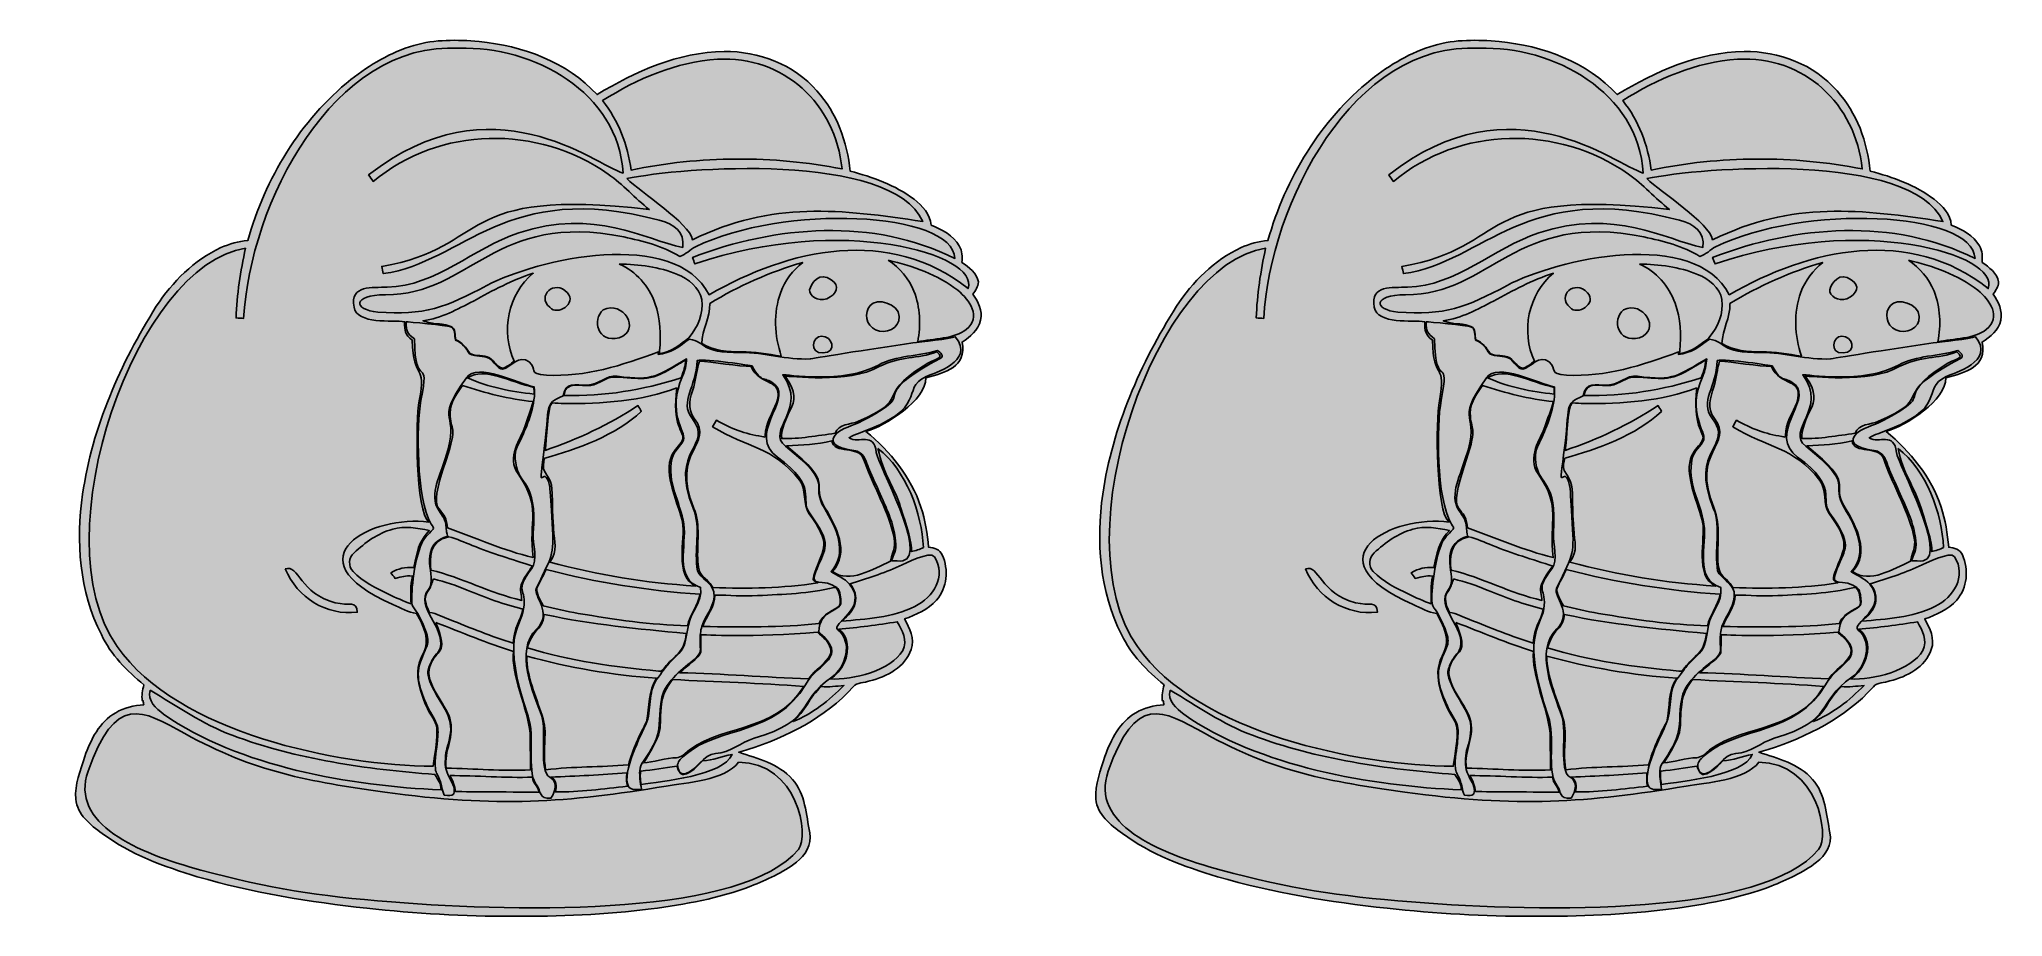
# Model space of a CAD drawing. Header units: millimetres. Extents: x 636 to 819, y 41 to 122.
import ezdxf

# ---------------------------------------------------------------- set-up
doc = ezdxf.new("R2010")
doc.units = ezdxf.units.MM
doc.header["$MEASUREMENT"] = 0
doc.layers.add('layer 1', color=7, linetype='Continuous')

msp = doc.modelspace()

# ---------------------------------------------------------------- hatches: boundary and pattern name
at = {"layer": 'layer 1', "true_color": 0x2b2a29}
h = msp.add_hatch(color=250, dxfattribs=at)
edge = h.paths.add_edge_path()
edge.add_spline(control_points=[(670.925, 121.8303), (672.8889, 122.4024), (674.9638, 122.3712), (676.9838, 122.1938), (681.0318, 121.8026), (685.1614, 120.3063), (687.9621, 117.2551), (691.5247, 119.4349), (695.5187, 121.2198), (699.7651, 121.2597), (702.9832, 121.3259), (706.2697, 120.0628), (708.4041, 117.6117), (710.2375, 115.5572), (711.2307, 112.8645), (711.4898, 110.1453), (713.5912, 109.6081), (715.6907, 108.8479), (717.4355, 107.5294), (718.2166, 106.9447), (718.9509, 106.1479), (719.0295, 105.1251), (720.024, 104.7025), (721.1029, 104.1891), (721.6419, 103.196), (721.9291, 102.7368), (721.9134, 102.18), (721.8874, 101.6616), (722.5449, 101.2022), (723.272, 100.6926), (723.4301, 99.8455), (723.392, 99.4107), (723.1816, 99.0382), (722.9066, 98.711), (723.4198, 98.0257), (723.8095, 97.1699), (723.6251, 96.295), (723.4354, 95.3714), (722.6422, 94.7485), (721.896, 94.2581), (722.3875, 91.9285), (720.3211, 91.4232), (718.5315, 90.9267), (718.5685, 88.8762), (714.7816, 86.4412), (712.963, 85.955), (715.2177, 84.0955), (717.1504, 81.7227), (718.074, 78.9184), (718.4777, 77.7114), (718.6776, 76.4483), (718.7908, 75.1836), (719.2954, 75.1523), (719.8538, 74.9817), (720.061, 74.4687), (720.6645, 73.1274), (720.5375, 71.3948), (719.5266, 70.2762), (718.7474, 69.3942), (717.6409, 68.9071), (716.5558, 68.5175), (717.0356, 67.6755), (717.528, 66.6753), (717.1659, 65.6924), (716.6111, 64.0381), (714.9049, 63.1612), (713.3164, 62.756), (712.8051, 62.5683), (712.1386, 62.6761), (711.7772, 62.1977), (709.1868, 59.3273), (705.6186, 57.5687), (701.9954, 56.3823), (701.7063, 56.3003), (701.4195, 56.217), (701.1376, 56.1247), (702.9085, 55.5629), (704.8497, 55.062), (706.1302, 53.6112), (707.3375, 52.2404), (707.4055, 50.3285), (707.741, 48.6256), (707.9484, 47.5555), (707.3291, 46.5276), (706.499, 45.9031), (705.2256, 44.9306), (703.7364, 44.2922), (702.2685, 43.6765), (699.2935, 42.5526), (696.1434, 41.9838), (693.0017, 41.5716), (688.7274, 41.0356), (684.4152, 40.8426), (680.1096, 40.8879), (675.5815, 40.8689), (671.0573, 41.1575), (666.5548, 41.6219), (661.2389, 42.2117), (655.9314, 43.0674), (650.7876, 44.5616), (647.6858, 45.503), (644.5632, 46.625), (641.9438, 48.5836), (640.851, 49.37), (639.6089, 50.3251), (639.4819, 51.7775), (639.3898, 53.1449), (639.9012, 54.4565), (640.326, 55.7335), (640.877, 57.3096), (641.6896, 58.9482), (643.1958, 59.8076), (643.9894, 60.2563), (644.8971, 60.4772), (645.8016, 60.5399), (645.7898, 60.6302), (645.7652, 60.8131), (645.7531, 60.9032), (645.7531, 60.9032), (645.6591, 60.9259), (645.6591, 60.9259), (645.6089, 61.42), (645.6732, 61.914), (645.823, 62.3854), (644.2501, 63.6988), (642.7489, 65.1881), (641.8619, 67.065), (639.823, 71.0695), (639.4889, 75.7385), (640.1206, 80.1309), (641.037, 86.3761), (643.6325, 92.2678), (646.9746, 97.5805), (648.4824, 99.849), (650.4777, 101.8947), (652.9845, 103.0341), (653.7689, 103.3926), (654.6125, 103.6205), (655.4756, 103.6847), (657.1055, 109.4654), (660.3585, 114.8839), (665.0729, 118.6659), (666.8194, 120.0454), (668.7816, 121.1935), (670.925, 121.8303)], knot_values=[0, 0, 0, 0, 0.02083333, 0.02083333, 0.02083333, 0.04166667, 0.04166667, 0.04166667, 0.0625, 0.0625, 0.0625, 0.08333333, 0.08333333, 0.08333333, 0.10416667, 0.10416667, 0.10416667, 0.125, 0.125, 0.125, 0.14583333, 0.14583333, 0.14583333, 0.16666667, 0.16666667, 0.16666667, 0.1875, 0.1875, 0.1875, 0.20833333, 0.20833333, 0.20833333, 0.22916667, 0.22916667, 0.22916667, 0.25, 0.25, 0.25, 0.27083333, 0.27083333, 0.27083333, 0.29166667, 0.29166667, 0.29166667, 0.3125, 0.3125, 0.3125, 0.33333333, 0.33333333, 0.33333333, 0.35416667, 0.35416667, 0.35416667, 0.375, 0.375, 0.375, 0.39583333, 0.39583333, 0.39583333, 0.41666667, 0.41666667, 0.41666667, 0.4375, 0.4375, 0.4375, 0.45833333, 0.45833333, 0.45833333, 0.47916667, 0.47916667, 0.47916667, 0.5, 0.5, 0.5, 0.52083333, 0.52083333, 0.52083333, 0.54166667, 0.54166667, 0.54166667, 0.5625, 0.5625, 0.5625, 0.58333333, 0.58333333, 0.58333333, 0.60416667, 0.60416667, 0.60416667, 0.625, 0.625, 0.625, 0.64583333, 0.64583333, 0.64583333, 0.66666667, 0.66666667, 0.66666667, 0.6875, 0.6875, 0.6875, 0.70833333, 0.70833333, 0.70833333, 0.72916667, 0.72916667, 0.72916667, 0.75, 0.75, 0.75, 0.77083333, 0.77083333, 0.77083333, 0.79166667, 0.79166667, 0.79166667, 0.8125, 0.8125, 0.8125, 0.83333333, 0.83333333, 0.83333333, 0.85416667, 0.85416667, 0.85416667, 0.875, 0.875, 0.875, 0.89583333, 0.89583333, 0.89583333, 0.91666667, 0.91666667, 0.91666667, 0.9375, 0.9375, 0.9375, 0.95833333, 0.95833333, 0.95833333, 0.97916667, 0.97916667, 0.97916667, 1, 1, 1, 1], degree=3, periodic=1)
h = msp.add_hatch(color=250, dxfattribs=at)
edge = h.paths.add_edge_path()
edge.add_spline(control_points=[(765.7893, 121.8303), (767.7532, 122.4024), (769.8281, 122.3712), (771.8481, 122.1938), (775.8961, 121.8026), (780.0257, 120.3063), (782.8264, 117.2551), (786.389, 119.4349), (790.383, 121.2198), (794.6294, 121.2597), (797.8475, 121.3259), (801.134, 120.0628), (803.2684, 117.6117), (805.1018, 115.5572), (806.095, 112.8645), (806.3541, 110.1453), (808.4555, 109.6081), (810.555, 108.8479), (812.2998, 107.5294), (813.0809, 106.9447), (813.8152, 106.1479), (813.8938, 105.1251), (814.8883, 104.7025), (815.9672, 104.1891), (816.5062, 103.196), (816.7934, 102.7368), (816.7777, 102.18), (816.7517, 101.6616), (817.4092, 101.2022), (818.1363, 100.6926), (818.2944, 99.8455), (818.2563, 99.4107), (818.0459, 99.0382), (817.7709, 98.711), (818.2841, 98.0257), (818.6738, 97.1699), (818.4894, 96.295), (818.2997, 95.3714), (817.5065, 94.7485), (816.7603, 94.2581), (817.2518, 91.9285), (815.1854, 91.4232), (813.3958, 90.9267), (813.4328, 88.8762), (809.6459, 86.4412), (807.8273, 85.955), (810.082, 84.0955), (812.0147, 81.7227), (812.9383, 78.9184), (813.342, 77.7114), (813.5419, 76.4483), (813.6551, 75.1836), (814.1597, 75.1523), (814.7181, 74.9817), (814.9253, 74.4687), (815.5288, 73.1274), (815.4018, 71.3948), (814.3909, 70.2762), (813.6117, 69.3942), (812.5052, 68.9071), (811.4201, 68.5175), (811.8999, 67.6755), (812.3923, 66.6753), (812.0302, 65.6924), (811.4754, 64.0381), (809.7692, 63.1612), (808.1807, 62.756), (807.6694, 62.5683), (807.0029, 62.6761), (806.6415, 62.1977), (804.0511, 59.3273), (800.4829, 57.5687), (796.8597, 56.3823), (796.5706, 56.3003), (796.2838, 56.217), (796.0019, 56.1247), (797.7728, 55.5629), (799.714, 55.062), (800.9945, 53.6112), (802.2018, 52.2404), (802.2698, 50.3285), (802.6053, 48.6256), (802.8127, 47.5555), (802.1934, 46.5276), (801.3633, 45.9031), (800.0899, 44.9306), (798.6007, 44.2922), (797.1328, 43.6765), (794.1578, 42.5526), (791.0077, 41.9838), (787.866, 41.5716), (783.5917, 41.0356), (779.2795, 40.8426), (774.9739, 40.8879), (770.4458, 40.8689), (765.9216, 41.1575), (761.4191, 41.6219), (756.1032, 42.2117), (750.7957, 43.0674), (745.6519, 44.5616), (742.5501, 45.503), (739.4275, 46.625), (736.8081, 48.5836), (735.7153, 49.37), (734.4732, 50.3251), (734.3462, 51.7775), (734.2541, 53.1449), (734.7655, 54.4565), (735.1903, 55.7335), (735.7413, 57.3096), (736.5539, 58.9482), (738.0601, 59.8076), (738.8537, 60.2563), (739.7614, 60.4772), (740.6659, 60.5399), (740.6541, 60.6302), (740.6295, 60.8131), (740.6174, 60.9032), (740.6174, 60.9032), (740.5234, 60.9259), (740.5234, 60.9259), (740.4732, 61.42), (740.5375, 61.914), (740.6873, 62.3854), (739.1144, 63.6988), (737.6132, 65.1881), (736.7262, 67.065), (734.6873, 71.0695), (734.3532, 75.7385), (734.9849, 80.1309), (735.9013, 86.3761), (738.4968, 92.2678), (741.8389, 97.5805), (743.3467, 99.849), (745.342, 101.8947), (747.8488, 103.0341), (748.6332, 103.3926), (749.4768, 103.6205), (750.3399, 103.6847), (751.9698, 109.4654), (755.2228, 114.8839), (759.9372, 118.6659), (761.6837, 120.0454), (763.6459, 121.1935), (765.7893, 121.8303)], knot_values=[0, 0, 0, 0, 0.02083333, 0.02083333, 0.02083333, 0.04166667, 0.04166667, 0.04166667, 0.0625, 0.0625, 0.0625, 0.08333333, 0.08333333, 0.08333333, 0.10416667, 0.10416667, 0.10416667, 0.125, 0.125, 0.125, 0.14583333, 0.14583333, 0.14583333, 0.16666667, 0.16666667, 0.16666667, 0.1875, 0.1875, 0.1875, 0.20833333, 0.20833333, 0.20833333, 0.22916667, 0.22916667, 0.22916667, 0.25, 0.25, 0.25, 0.27083333, 0.27083333, 0.27083333, 0.29166667, 0.29166667, 0.29166667, 0.3125, 0.3125, 0.3125, 0.33333333, 0.33333333, 0.33333333, 0.35416667, 0.35416667, 0.35416667, 0.375, 0.375, 0.375, 0.39583333, 0.39583333, 0.39583333, 0.41666667, 0.41666667, 0.41666667, 0.4375, 0.4375, 0.4375, 0.45833333, 0.45833333, 0.45833333, 0.47916667, 0.47916667, 0.47916667, 0.5, 0.5, 0.5, 0.52083333, 0.52083333, 0.52083333, 0.54166667, 0.54166667, 0.54166667, 0.5625, 0.5625, 0.5625, 0.58333333, 0.58333333, 0.58333333, 0.60416667, 0.60416667, 0.60416667, 0.625, 0.625, 0.625, 0.64583333, 0.64583333, 0.64583333, 0.66666667, 0.66666667, 0.66666667, 0.6875, 0.6875, 0.6875, 0.70833333, 0.70833333, 0.70833333, 0.72916667, 0.72916667, 0.72916667, 0.75, 0.75, 0.75, 0.77083333, 0.77083333, 0.77083333, 0.79166667, 0.79166667, 0.79166667, 0.8125, 0.8125, 0.8125, 0.83333333, 0.83333333, 0.83333333, 0.85416667, 0.85416667, 0.85416667, 0.875, 0.875, 0.875, 0.89583333, 0.89583333, 0.89583333, 0.91666667, 0.91666667, 0.91666667, 0.9375, 0.9375, 0.9375, 0.95833333, 0.95833333, 0.95833333, 0.97916667, 0.97916667, 0.97916667, 1, 1, 1, 1], degree=3, periodic=1)
h = msp.add_hatch(color=250, dxfattribs=at)
edge = h.paths.add_edge_path()
edge.add_spline(control_points=[(675.1345, 121.5623), (682.004, 121.8477), (689.9676, 117.4292), (690.3766, 109.9628), (687.7747, 110.7551), (678.1684, 118.7887), (666.7167, 109.7941), (666.8611, 109.5905), (667.0073, 109.3871), (667.1518, 109.1835), (673.354, 114.344), (682.4094, 114.4594), (689.0023, 109.8777), (690.3679, 108.8929), (691.5075, 107.637), (692.8138, 106.5759), (674.5788, 108.715), (678.2083, 103.0914), (667.9379, 101.2875), (667.9866, 101.0648), (668.0353, 100.8424), (668.0841, 100.6196), (675.6178, 101.6665), (679.3654, 109.4012), (693.7445, 105.5826), (695.1486, 105.2097), (696.1049, 104.5231), (695.9347, 103.0498), (692.3229, 103.7917), (687.7937, 106.743), (680.6802, 104.4068), (676.4871, 103.0291), (672.9968, 99.4735), (668.4513, 99.3498), (667.058, 99.3119), (664.982, 99.6051), (665.358, 97.5163), (665.6594, 95.8445), (668.9262, 96.3356), (670.0652, 96.1517), (670.0652, 95.2863), (670.0837, 94.9739), (670.7752, 94.4416), (670.8289, 90.5382), (672.147, 92.4425), (671.4211, 88.795), (671.068, 87.0191), (671.0889, 78.4715), (672.3183, 77.5217), (667.1843, 78.2476), (659.0972, 74.2265), (668.9801, 69.8516), (669.6969, 69.5388), (670.3906, 69.1352), (671.1772, 69.0324), (673.5504, 64.8783), (670.364, 65.7775), (671.5618, 61.8219), (672.7403, 57.9278), (673.5902, 60.2426), (672.7132, 54.827), (663.883, 54.9023), (649.0329, 57.8629), (643.3387, 65.9464), (636.0902, 76.2362), (645.2201, 101.5332), (655.2669, 102.9749), (654.8057, 100.8405), (654.4598, 98.68), (654.3972, 96.495), (654.6301, 96.4846), (654.8635, 96.4742), (655.0964, 96.4619), (655.6543, 107.0526), (663.4053, 122.2942), (675.1345, 121.5623)], knot_values=[0, 0, 0, 0, 0.04, 0.04, 0.04, 0.08, 0.08, 0.08, 0.12, 0.12, 0.12, 0.16, 0.16, 0.16, 0.2, 0.2, 0.2, 0.24, 0.24, 0.24, 0.28, 0.28, 0.28, 0.32, 0.32, 0.32, 0.36, 0.36, 0.36, 0.4, 0.4, 0.4, 0.44, 0.44, 0.44, 0.48, 0.48, 0.48, 0.52, 0.52, 0.52, 0.56, 0.56, 0.56, 0.6, 0.6, 0.6, 0.64, 0.64, 0.64, 0.68, 0.68, 0.68, 0.72, 0.72, 0.72, 0.76, 0.76, 0.76, 0.8, 0.8, 0.8, 0.84, 0.84, 0.84, 0.88, 0.88, 0.88, 0.92, 0.92, 0.92, 0.96, 0.96, 0.96, 1, 1, 1, 1], degree=3, periodic=1)
h = msp.add_hatch(color=250, dxfattribs=at)
edge = h.paths.add_edge_path()
edge.add_spline(control_points=[(699.1548, 120.5501), (705.3007, 120.8957), (710.1388, 116.4043), (710.7403, 110.3492), (704.3582, 111.6086), (697.496, 111.5901), (691.118, 110.2412), (690.8203, 112.5811), (689.9573, 114.851), (688.4738, 116.6984), (691.6885, 118.7319), (695.3206, 120.3047), (699.1548, 120.5501)], knot_values=[0, 0, 0, 0, 0.25, 0.25, 0.25, 0.5, 0.5, 0.5, 0.75, 0.75, 0.75, 1, 1, 1, 1], degree=3, periodic=1)
at = {"layer": 'layer 1', "true_color": 0xfefefe}
h = msp.add_hatch(color=7, dxfattribs=at)
edge = h.paths.add_edge_path()
edge.add_spline(control_points=[(769.9988, 121.5623), (776.8683, 121.8477), (784.8319, 117.4292), (785.2409, 109.9628), (782.639, 110.7551), (773.0327, 118.7887), (761.581, 109.7941), (761.7254, 109.5905), (761.8716, 109.3871), (762.0161, 109.1835), (768.2183, 114.344), (777.2737, 114.4594), (783.8666, 109.8777), (785.2322, 108.8929), (786.3718, 107.637), (787.6781, 106.5759), (769.4431, 108.715), (773.0726, 103.0914), (762.8022, 101.2875), (762.8509, 101.0648), (762.8996, 100.8424), (762.9484, 100.6196), (770.4821, 101.6665), (774.2297, 109.4012), (788.6088, 105.5826), (790.0129, 105.2097), (790.9692, 104.5231), (790.799, 103.0498), (787.1872, 103.7917), (782.658, 106.743), (775.5445, 104.4068), (771.3514, 103.0291), (767.8611, 99.4735), (763.3156, 99.3498), (761.9223, 99.3119), (759.8463, 99.6051), (760.2223, 97.5163), (760.5237, 95.8445), (763.7905, 96.3356), (764.9295, 96.1517), (764.9295, 95.2863), (764.948, 94.9739), (765.6395, 94.4416), (765.6932, 90.5382), (767.0113, 92.4425), (766.2854, 88.795), (765.9323, 87.0191), (765.9532, 78.4715), (767.1826, 77.5217), (762.0486, 78.2476), (753.9615, 74.2265), (763.8444, 69.8516), (764.5612, 69.5388), (765.2549, 69.1352), (766.0415, 69.0324), (768.4147, 64.8783), (765.2283, 65.7775), (766.4261, 61.8219), (767.6046, 57.9278), (768.4545, 60.2426), (767.5775, 54.827), (758.7473, 54.9023), (743.8972, 57.8629), (738.203, 65.9464), (730.9545, 76.2362), (740.0844, 101.5332), (750.1312, 102.9749), (749.67, 100.8405), (749.3241, 98.68), (749.2615, 96.495), (749.4944, 96.4846), (749.7278, 96.4742), (749.9607, 96.4619), (750.5186, 107.0526), (758.2696, 122.2942), (769.9988, 121.5623)], knot_values=[0, 0, 0, 0, 0.04, 0.04, 0.04, 0.08, 0.08, 0.08, 0.12, 0.12, 0.12, 0.16, 0.16, 0.16, 0.2, 0.2, 0.2, 0.24, 0.24, 0.24, 0.28, 0.28, 0.28, 0.32, 0.32, 0.32, 0.36, 0.36, 0.36, 0.4, 0.4, 0.4, 0.44, 0.44, 0.44, 0.48, 0.48, 0.48, 0.52, 0.52, 0.52, 0.56, 0.56, 0.56, 0.6, 0.6, 0.6, 0.64, 0.64, 0.64, 0.68, 0.68, 0.68, 0.72, 0.72, 0.72, 0.76, 0.76, 0.76, 0.8, 0.8, 0.8, 0.84, 0.84, 0.84, 0.88, 0.88, 0.88, 0.92, 0.92, 0.92, 0.96, 0.96, 0.96, 1, 1, 1, 1], degree=3, periodic=1)
h = msp.add_hatch(color=7, dxfattribs=at)
edge = h.paths.add_edge_path()
edge.add_spline(control_points=[(794.0191, 120.5501), (800.165, 120.8957), (805.0031, 116.4043), (805.6046, 110.3492), (799.2225, 111.6086), (792.3603, 111.5901), (785.9823, 110.2412), (785.6846, 112.5811), (784.8216, 114.851), (783.3381, 116.6984), (786.5528, 118.7319), (790.1849, 120.3047), (794.0191, 120.5501)], knot_values=[0, 0, 0, 0, 0.25, 0.25, 0.25, 0.5, 0.5, 0.5, 0.75, 0.75, 0.75, 1, 1, 1, 1], degree=3, periodic=1)
at = {"layer": 'layer 1', "true_color": 0x2b2a29}
h = msp.add_hatch(color=250, dxfattribs=at)
edge = h.paths.add_edge_path()
edge.add_spline(control_points=[(690.7246, 109.4584), (695.6953, 110.4971), (715.2957, 112.006), (718.2515, 105.4644), (710.6864, 106.6083), (704.2145, 107.3958), (696.8304, 103.7629), (696.5492, 105.3381), (692.0161, 108.1503), (690.7246, 109.4584)], knot_values=[0, 0, 0, 0, 0.33333333, 0.33333333, 0.33333333, 0.66666667, 0.66666667, 0.66666667, 1, 1, 1, 1], degree=3, periodic=1)
at = {"layer": 'layer 1', "true_color": 0xfefefe}
h = msp.add_hatch(color=7, dxfattribs=at)
edge = h.paths.add_edge_path()
edge.add_spline(control_points=[(785.5889, 109.4584), (790.5596, 110.4971), (810.16, 112.006), (813.1158, 105.4644), (805.5507, 106.6083), (799.0788, 107.3958), (791.6947, 103.7629), (791.4135, 105.3381), (786.8804, 108.1503), (785.5889, 109.4584)], knot_values=[0, 0, 0, 0, 0.33333333, 0.33333333, 0.33333333, 0.66666667, 0.66666667, 0.66666667, 1, 1, 1, 1], degree=3, periodic=1)
at = {"layer": 'layer 1', "true_color": 0x2b2a29}
h = msp.add_hatch(color=250, dxfattribs=at)
edge = h.paths.add_edge_path()
edge.add_spline(control_points=[(697.1104, 103.1108), (705.193, 107.0878), (721.042, 106.4542), (721.2315, 102.0287), (713.6791, 105.8337), (704.5383, 105.0924), (696.8354, 102.1314), (696.9087, 101.9262), (696.9821, 101.7205), (697.0547, 101.5154), (710.6734, 106.1715), (723.5611, 102.4498), (722.458, 99.2295), (715.1884, 105.0275), (705.8438, 102.9609), (698.3751, 98.6573), (695.1976, 104.9042), (682.362, 101.9993), (677.7162, 99.5168), (673.9674, 97.5137), (671.8359, 96.6777), (667.5741, 97.0482), (665.2783, 97.2477), (665.1892, 98.6535), (668.2874, 98.6504), (676.2634, 98.643), (678.3789, 106.4585), (690.4377, 104.0308), (692.2398, 103.6569), (694.0646, 103.1787), (695.6562, 102.2217), (696.2149, 102.3904), (696.606, 102.8427), (697.1104, 103.1108)], knot_values=[0, 0, 0, 0, 0.09090909, 0.09090909, 0.09090909, 0.18181818, 0.18181818, 0.18181818, 0.27272727, 0.27272727, 0.27272727, 0.36363636, 0.36363636, 0.36363636, 0.45454545, 0.45454545, 0.45454545, 0.54545455, 0.54545455, 0.54545455, 0.63636364, 0.63636364, 0.63636364, 0.72727273, 0.72727273, 0.72727273, 0.81818182, 0.81818182, 0.81818182, 0.90909091, 0.90909091, 0.90909091, 1, 1, 1, 1], degree=3, periodic=1)
at = {"layer": 'layer 1', "true_color": 0xfefefe}
h = msp.add_hatch(color=7, dxfattribs=at)
edge = h.paths.add_edge_path()
edge.add_spline(control_points=[(791.9747, 103.1108), (800.0573, 107.0878), (815.9063, 106.4542), (816.0958, 102.0287), (808.5434, 105.8337), (799.4026, 105.0924), (791.6997, 102.1314), (791.773, 101.9262), (791.8464, 101.7205), (791.919, 101.5154), (805.5377, 106.1715), (818.4254, 102.4498), (817.3223, 99.2295), (810.0527, 105.0275), (800.7081, 102.9609), (793.2394, 98.6573), (790.0619, 104.9042), (777.2263, 101.9993), (772.5805, 99.5168), (768.8317, 97.5137), (766.7002, 96.6777), (762.4384, 97.0482), (760.1426, 97.2477), (760.0535, 98.6535), (763.1517, 98.6504), (771.1277, 98.643), (773.2432, 106.4585), (785.302, 104.0308), (787.1041, 103.6569), (788.9289, 103.1787), (790.5205, 102.2217), (791.0792, 102.3904), (791.4703, 102.8427), (791.9747, 103.1108)], knot_values=[0, 0, 0, 0, 0.09090909, 0.09090909, 0.09090909, 0.18181818, 0.18181818, 0.18181818, 0.27272727, 0.27272727, 0.27272727, 0.36363636, 0.36363636, 0.36363636, 0.45454545, 0.45454545, 0.45454545, 0.54545455, 0.54545455, 0.54545455, 0.63636364, 0.63636364, 0.63636364, 0.72727273, 0.72727273, 0.72727273, 0.81818182, 0.81818182, 0.81818182, 0.90909091, 0.90909091, 0.90909091, 1, 1, 1, 1], degree=3, periodic=1)
at = {"layer": 'layer 1', "true_color": 0x2b2a29}
h = msp.add_hatch(color=250, dxfattribs=at)
edge = h.paths.add_edge_path()
edge.add_spline(control_points=[(676.4564, 98.0749), (678.264, 99.0348), (680.0608, 100.0474), (682.0266, 100.6545), (679.6697, 98.7464), (678.9927, 95.1972), (680.2644, 92.4854), (679.9169, 92.2225), (679.5639, 91.9222), (679.1653, 91.8248), (678.6043, 91.9466), (678.4913, 92.4377), (677.9672, 92.7854), (677.3934, 93.0914), (676.7257, 92.9126), (676.1483, 93.1962), (675.8002, 93.711), (675.4308, 94.2523), (674.8168, 94.4786), (674.6949, 94.8908), (674.8604, 95.5303), (674.363, 95.7113), (672.8962, 96.1835), (673.3635, 95.7188), (671.7823, 96.2393), (673.4626, 96.4724), (674.976, 97.2935), (676.4564, 98.0749)], knot_values=[0, 0, 0, 0, 0.11111111, 0.11111111, 0.11111111, 0.22222222, 0.22222222, 0.22222222, 0.33333333, 0.33333333, 0.33333333, 0.44444444, 0.44444444, 0.44444444, 0.55555556, 0.55555556, 0.55555556, 0.66666667, 0.66666667, 0.66666667, 0.77777778, 0.77777778, 0.77777778, 0.88888889, 0.88888889, 0.88888889, 1, 1, 1, 1], degree=3, periodic=1)
h = msp.add_hatch(color=250, dxfattribs=at)
edge = h.paths.add_edge_path()
edge.add_spline(control_points=[(690.0218, 101.5014), (691.8571, 101.4928), (693.7292, 101.2512), (695.4369, 100.5484), (696.4511, 100.124), (697.4933, 99.3637), (697.6934, 98.2102), (697.8709, 96.9213), (697.3366, 95.6236), (696.4894, 94.6669), (695.691, 94.0075), (694.8455, 93.2944), (693.7636, 93.2054), (693.7636, 93.2054), (693.7706, 93.4422), (693.7706, 93.4422), (693.9236, 94.926), (693.8667, 96.4585), (693.3392, 97.8675), (692.7808, 99.4577), (691.5822, 100.8387), (690.0218, 101.5014)], knot_values=[0, 0, 0, 0, 0.14285714, 0.14285714, 0.14285714, 0.28571429, 0.28571429, 0.28571429, 0.42857143, 0.42857143, 0.42857143, 0.57142857, 0.57142857, 0.57142857, 0.71428571, 0.71428571, 0.71428571, 0.85714286, 0.85714286, 0.85714286, 1, 1, 1, 1], degree=3, periodic=1)
h = msp.add_hatch(color=250, dxfattribs=at)
edge = h.paths.add_edge_path()
edge.add_spline(control_points=[(698.4448, 97.838), (701.1342, 99.4926), (704.0462, 100.7815), (707.0802, 101.658), (706.1686, 100.9364), (705.431, 99.983), (705.0413, 98.8818), (704.3315, 96.9788), (704.4619, 94.8511), (705.0917, 92.9444), (703.8239, 93.15), (702.6251, 93.3591), (701.3641, 93.3452), (700.185, 93.3315), (698.7032, 93.4736), (697.6961, 94.1147), (697.7203, 95.4524), (698.4935, 96.4863), (698.4448, 97.838)], knot_values=[0, 0, 0, 0, 0.16666667, 0.16666667, 0.16666667, 0.33333333, 0.33333333, 0.33333333, 0.5, 0.5, 0.5, 0.66666667, 0.66666667, 0.66666667, 0.83333333, 0.83333333, 0.83333333, 1, 1, 1, 1], degree=3, periodic=1)
h = msp.add_hatch(color=250, dxfattribs=at)
edge = h.paths.add_edge_path()
edge.add_spline(control_points=[(709.3492, 100.2544), (710.5087, 99.7531), (710.4446, 98.9867), (709.6455, 98.454), (708.7802, 97.8766), (707.9325, 98.3704), (707.7351, 98.9246), (707.6081, 99.2827), (708.3662, 100.6791), (709.3492, 100.2544)], knot_values=[0, 0, 0, 0, 0.33333333, 0.33333333, 0.33333333, 0.66666667, 0.66666667, 0.66666667, 1, 1, 1, 1], degree=3, periodic=1)
h = msp.add_hatch(color=250, dxfattribs=at)
edge = h.paths.add_edge_path()
edge.add_spline(control_points=[(715.0438, 101.8617), (717.3313, 101.3189), (719.6397, 100.5448), (721.5064, 99.068), (722.6153, 98.1307), (723.7222, 96.6118), (722.2817, 95.4251), (721.2089, 94.5414), (719.195, 94.6035), (717.7749, 94.2823), (718.0708, 95.8392), (718.031, 97.497), (717.4201, 98.9758), (716.9559, 100.1623), (716.1013, 101.1607), (715.0438, 101.8617)], knot_values=[0, 0, 0, 0, 0.2, 0.2, 0.2, 0.4, 0.4, 0.4, 0.6, 0.6, 0.6, 0.8, 0.8, 0.8, 1, 1, 1, 1], degree=3, periodic=1)
at = {"layer": 'layer 1', "true_color": 0xfefefe}
h = msp.add_hatch(color=7, dxfattribs=at)
edge = h.paths.add_edge_path()
edge.add_spline(control_points=[(771.3207, 98.0749), (773.1283, 99.0348), (774.9251, 100.0474), (776.8909, 100.6545), (774.534, 98.7464), (773.857, 95.1972), (775.1287, 92.4854), (774.7812, 92.2225), (774.4282, 91.9222), (774.0296, 91.8248), (773.4686, 91.9466), (773.3556, 92.4377), (772.8315, 92.7854), (772.2577, 93.0914), (771.59, 92.9126), (771.0126, 93.1962), (770.6645, 93.711), (770.2951, 94.2523), (769.6811, 94.4786), (769.5592, 94.8908), (769.7247, 95.5303), (769.2273, 95.7113), (767.7605, 96.1835), (768.2278, 95.7188), (766.6466, 96.2393), (768.3269, 96.4724), (769.8403, 97.2935), (771.3207, 98.0749)], knot_values=[0, 0, 0, 0, 0.11111111, 0.11111111, 0.11111111, 0.22222222, 0.22222222, 0.22222222, 0.33333333, 0.33333333, 0.33333333, 0.44444444, 0.44444444, 0.44444444, 0.55555556, 0.55555556, 0.55555556, 0.66666667, 0.66666667, 0.66666667, 0.77777778, 0.77777778, 0.77777778, 0.88888889, 0.88888889, 0.88888889, 1, 1, 1, 1], degree=3, periodic=1)
h = msp.add_hatch(color=7, dxfattribs=at)
edge = h.paths.add_edge_path()
edge.add_spline(control_points=[(784.8861, 101.5014), (786.7214, 101.4928), (788.5935, 101.2512), (790.3012, 100.5484), (791.3154, 100.124), (792.3576, 99.3637), (792.5577, 98.2102), (792.7352, 96.9213), (792.2009, 95.6236), (791.3537, 94.6669), (790.5553, 94.0075), (789.7098, 93.2944), (788.6279, 93.2054), (788.6279, 93.2054), (788.6349, 93.4422), (788.6349, 93.4422), (788.7879, 94.926), (788.731, 96.4585), (788.2035, 97.8675), (787.6451, 99.4577), (786.4465, 100.8387), (784.8861, 101.5014)], knot_values=[0, 0, 0, 0, 0.14285714, 0.14285714, 0.14285714, 0.28571429, 0.28571429, 0.28571429, 0.42857143, 0.42857143, 0.42857143, 0.57142857, 0.57142857, 0.57142857, 0.71428571, 0.71428571, 0.71428571, 0.85714286, 0.85714286, 0.85714286, 1, 1, 1, 1], degree=3, periodic=1)
h = msp.add_hatch(color=7, dxfattribs=at)
edge = h.paths.add_edge_path()
edge.add_spline(control_points=[(793.3091, 97.838), (795.9985, 99.4926), (798.9105, 100.7815), (801.9445, 101.658), (801.0329, 100.9364), (800.2953, 99.983), (799.9056, 98.8818), (799.1958, 96.9788), (799.3262, 94.8511), (799.956, 92.9444), (798.6882, 93.15), (797.4894, 93.3591), (796.2284, 93.3452), (795.0493, 93.3315), (793.5675, 93.4736), (792.5604, 94.1147), (792.5846, 95.4524), (793.3578, 96.4863), (793.3091, 97.838)], knot_values=[0, 0, 0, 0, 0.16666667, 0.16666667, 0.16666667, 0.33333333, 0.33333333, 0.33333333, 0.5, 0.5, 0.5, 0.66666667, 0.66666667, 0.66666667, 0.83333333, 0.83333333, 0.83333333, 1, 1, 1, 1], degree=3, periodic=1)
h = msp.add_hatch(color=7, dxfattribs=at)
edge = h.paths.add_edge_path()
edge.add_spline(control_points=[(804.2135, 100.2544), (805.373, 99.7531), (805.3089, 98.9867), (804.5098, 98.454), (803.6445, 97.8766), (802.7968, 98.3704), (802.5994, 98.9246), (802.4724, 99.2827), (803.2305, 100.6791), (804.2135, 100.2544)], knot_values=[0, 0, 0, 0, 0.33333333, 0.33333333, 0.33333333, 0.66666667, 0.66666667, 0.66666667, 1, 1, 1, 1], degree=3, periodic=1)
h = msp.add_hatch(color=7, dxfattribs=at)
edge = h.paths.add_edge_path()
edge.add_spline(control_points=[(809.9081, 101.8617), (812.1956, 101.3189), (814.504, 100.5448), (816.3707, 99.068), (817.4796, 98.1307), (818.5865, 96.6118), (817.146, 95.4251), (816.0732, 94.5414), (814.0593, 94.6035), (812.6392, 94.2823), (812.9351, 95.8392), (812.8953, 97.497), (812.2844, 98.9758), (811.8202, 100.1623), (810.9656, 101.1607), (809.9081, 101.8617)], knot_values=[0, 0, 0, 0, 0.2, 0.2, 0.2, 0.4, 0.4, 0.4, 0.6, 0.6, 0.6, 0.8, 0.8, 0.8, 1, 1, 1, 1], degree=3, periodic=1)
at = {"layer": 'layer 1', "true_color": 0x2b2a29}
h = msp.add_hatch(color=250, dxfattribs=at)
edge = h.paths.add_edge_path()
edge.add_spline(control_points=[(683.5679, 97.4935), (682.3118, 98.5291), (683.9928, 100.1357), (685.2105, 98.8383), (686.1221, 97.8655), (684.2426, 96.6502), (683.5679, 97.4935)], knot_values=[0, 0, 0, 0, 0.5, 0.5, 0.5, 1, 1, 1, 1], degree=3, periodic=1)
at = {"layer": 'layer 1', "true_color": 0xfefefe}
h = msp.add_hatch(color=7, dxfattribs=at)
edge = h.paths.add_edge_path()
edge.add_spline(control_points=[(778.4322, 97.4935), (777.1761, 98.5291), (778.8571, 100.1357), (780.0748, 98.8383), (780.9864, 97.8655), (779.1069, 96.6502), (778.4322, 97.4935)], knot_values=[0, 0, 0, 0, 0.5, 0.5, 0.5, 1, 1, 1, 1], degree=3, periodic=1)
at = {"layer": 'layer 1', "true_color": 0x2b2a29}
h = msp.add_hatch(color=250, dxfattribs=at)
edge = h.paths.add_edge_path()
edge.add_spline(control_points=[(688.538, 97.2484), (690.3567, 98.1798), (692.112, 95.3605), (690.0182, 94.665), (687.9952, 94.1177), (687.4451, 96.3761), (688.538, 97.2484)], knot_values=[0, 0, 0, 0, 0.5, 0.5, 0.5, 1, 1, 1, 1], degree=3, periodic=1)
h = msp.add_hatch(color=250, dxfattribs=at)
edge = h.paths.add_edge_path()
edge.add_spline(control_points=[(713.3688, 97.6501), (713.9478, 98.4497), (716.0297, 97.8252), (716.0423, 96.636), (716.1351, 95.5201), (714.7778, 94.9784), (713.8666, 95.3838), (712.9539, 95.7899), (712.764, 97.0265), (713.3688, 97.6501)], knot_values=[0, 0, 0, 0, 0.33333333, 0.33333333, 0.33333333, 0.66666667, 0.66666667, 0.66666667, 1, 1, 1, 1], degree=3, periodic=1)
at = {"layer": 'layer 1', "true_color": 0xfefefe}
h = msp.add_hatch(color=7, dxfattribs=at)
edge = h.paths.add_edge_path()
edge.add_spline(control_points=[(783.4023, 97.2484), (785.221, 98.1798), (786.9763, 95.3605), (784.8825, 94.665), (782.8595, 94.1177), (782.3094, 96.3761), (783.4023, 97.2484)], knot_values=[0, 0, 0, 0, 0.5, 0.5, 0.5, 1, 1, 1, 1], degree=3, periodic=1)
h = msp.add_hatch(color=7, dxfattribs=at)
edge = h.paths.add_edge_path()
edge.add_spline(control_points=[(808.2331, 97.6501), (808.8121, 98.4497), (810.894, 97.8252), (810.9066, 96.636), (810.9994, 95.5201), (809.6421, 94.9784), (808.7309, 95.3838), (807.8182, 95.7899), (807.6283, 97.0265), (808.2331, 97.6501)], knot_values=[0, 0, 0, 0, 0.33333333, 0.33333333, 0.33333333, 0.66666667, 0.66666667, 0.66666667, 1, 1, 1, 1], degree=3, periodic=1)
at = {"layer": 'layer 1', "true_color": 0x2b2a29}
h = msp.add_hatch(color=250, dxfattribs=at)
edge = h.paths.add_edge_path()
edge.add_spline(control_points=[(698.8327, 71.0434), (698.9925, 69.7606), (698.0689, 68.9677), (697.7002, 67.8216), (697.5741, 67.4004), (697.5433, 66.9655), (697.5393, 66.5283), (697.5306, 65.5428), (697.7668, 65.4344), (696.9964, 64.7635), (696.0709, 63.9572), (694.3262, 62.7937), (693.9896, 61.2444), (693.6071, 59.4828), (693.9631, 58.7461), (693.4453, 57.3453), (693.2561, 56.8333), (692.7952, 56.0224), (692.2798, 55.2998), (692.0528, 54.9818), (691.9555, 54.761), (691.929, 54.3858), (691.9122, 54.1522), (691.923, 53.9123), (691.9467, 53.6729), (691.9867, 53.2647), (692.0353, 53.0826), (692.0795, 52.7087), (691.2677, 52.6024), (690.9078, 52.6835), (690.784, 53.2136), (690.4161, 54.785), (692.3787, 58.328), (692.586, 58.9462), (693.0662, 60.38), (692.6695, 61.9043), (693.6582, 63.1234), (694.2579, 63.8631), (694.1299, 63.8699), (694.9261, 64.6624), (696.0331, 65.7623), (696.0399, 65.5144), (696.4581, 67.9487), (696.6844, 69.2644), (697.7642, 70.023), (697.5904, 71.4451), (695.0659, 72.2289), (696.3265, 75.4211), (696.0285, 77.3214), (695.6858, 79.507), (694.4107, 81.151), (694.9447, 83.457), (695.1014, 84.1423), (695.7518, 84.551), (696.004, 85.1846), (696.2447, 85.9237), (694.3814, 87.698), (695.9135, 91.0887), (696.1416, 91.5948), (696.2408, 92.1444), (696.2861, 92.6941), (693.5711, 91.1601), (693.3096, 90.6038), (689.8339, 91.0814), (688.7992, 91.2237), (688.1111, 90.2638), (687.0662, 90.2568), (685.8941, 90.2492), (685.0473, 90.5983), (684.7977, 89.2705), (682.9589, 88.3718), (683.6327, 88.6917), (682.9764, 83.7665), (682.4364, 79.7123), (682.986, 83.1698), (683.5367, 80.9363), (683.579, 80.7652), (683.672, 79.4301), (683.7492, 78.0514), (683.9578, 74.3348), (683.9914, 74.8606), (682.3049, 71.3408), (682.0338, 70.6499), (683.8517, 69.0916), (682.3536, 67.6163), (680.2206, 65.5159), (682.0379, 61.7309), (682.8133, 59.4805), (683.3163, 58.0185), (682.4842, 54.3939), (683.5766, 53.8076), (684.583, 53.2676), (683.7612, 51.9928), (683.6655, 51.8606), (683.0901, 51.8119), (682.8531, 51.972), (682.7489, 52.1888), (682.4829, 52.7411), (682.6872, 52.5494), (682.2391, 53.2385), (681.423, 54.4946), (682.2064, 57.566), (681.5518, 59.4786), (678.981, 66.9898), (680.8342, 67.6177), (681.1344, 69.4498), (681.4583, 71.4309), (680.1823, 70.9968), (681.8737, 73.1744), (682.5072, 73.9905), (681.9558, 75.4736), (682.0299, 76.5089), (682.3883, 81.4938), (680.6849, 80.8496), (680.395, 83.0222), (680.2438, 84.1597), (680.5047, 84.3922), (680.9685, 85.4262), (681.5461, 86.7142), (682.2997, 88.5731), (682.1154, 90.0813), (680.5971, 90.4029), (676.8348, 92.3844), (675.8093, 90.9458), (672.5824, 86.4174), (675.4434, 88.1152), (673.8333, 83.3994), (673.3883, 82.0848), (673.0182, 81.1811), (672.9171, 80.4792), (672.764, 79.4209), (673.0141, 78.9549), (673.2661, 78.5718), (673.5672, 78.1135), (673.8997, 77.7932), (673.9345, 76.9919), (673.9868, 75.792), (674.3583, 76.4521), (673.3992, 75.9468), (672.5521, 75.5008), (672.3319, 74.6123), (672.3907, 73.7309), (672.4505, 72.8385), (672.7689, 71.9037), (672.2762, 71.2624), (670.9904, 69.589), (673.8771, 67.7894), (673.358, 65.8018), (673.2744, 65.4813), (673.0583, 65.3166), (672.92, 65.1345), (672.6421, 64.7686), (672.4406, 64.3711), (672.3275, 64.0521), (672.2021, 63.6986), (672.0926, 63.3956), (672.5699, 62.3484), (673.1584, 61.0582), (673.9545, 60.1682), (674.2449, 59.1149), (674.4456, 58.3863), (674.3477, 57.587), (674.0037, 56.4893), (673.867, 56.0527), (673.7686, 55.0215), (673.9166, 54.5162), (674.1285, 53.7942), (674.6127, 53.2355), (674.6639, 52.7356), (674.7128, 52.2585), (674.6602, 51.9984), (673.744, 52.1538), (673.5245, 52.6662), (673.5141, 53.0787), (673.3861, 53.4245), (673.2193, 53.877), (672.9649, 54.2209), (672.9236, 54.5809), (672.8081, 55.593), (673.0827, 56.3572), (673.1175, 57.2283), (673.132, 57.5909), (673.2324, 58.0336), (673.1077, 58.556), (672.9533, 59.1397), (672.4955, 59.7167), (672.2437, 60.263), (671.6666, 61.5137), (670.9836, 63.0091), (671.5432, 64.5488), (672.0315, 65.8922), (672.2438, 66.0329), (672.2269, 66.5042), (672.2144, 66.8593), (672.1332, 67.383), (671.2846, 69.028), (671.1684, 69.2536), (670.9406, 69.4728), (670.803, 69.7404), (670.6056, 70.1249), (670.7849, 73.2111), (671.5484, 75.2953), (671.8379, 76.0848), (672.2333, 76.3316), (672.7061, 76.8699), (672.8143, 76.9931), (672.7097, 77.0689), (672.5464, 77.3373), (671.1026, 79.7093), (671.1787, 86.5595), (671.584, 88.8184), (672.4742, 93.2906), (671.0452, 89.5521), (670.9769, 94.5503), (670.2854, 95.0824), (670.2044, 95.2687), (670.2044, 96.1332), (670.3445, 96.1636), (674.0163, 95.7904), (674.3206, 95.6862), (674.818, 95.5052), (674.6721, 94.8598), (674.7935, 94.4475), (675.4078, 94.2214), (675.7537, 93.6839), (676.1019, 93.1691), (676.6795, 92.8853), (677.3854, 93.0333), (677.9597, 92.7272), (678.3034, 92.5222), (678.752, 91.6846), (679.1811, 91.7514), (679.9209, 91.8662), (680.7245, 93.1844), (681.6319, 92.414), (682.4433, 91.7248), (681.49, 91.2981), (683.2464, 91.191), (686.9059, 90.9682), (690.2798, 92.1099), (693.662, 93.3414), (693.662, 93.3414), (693.655, 93.1048), (693.655, 93.1048), (694.7372, 93.1938), (695.7377, 93.8834), (696.5357, 94.5426), (698.1983, 94.2438), (697.4086, 93.2447), (701.3359, 93.2889), (703.5126, 93.3137), (705.623, 92.5622), (707.7878, 92.6992), (707.8123, 92.7007), (713.2234, 93.595), (717.3268, 94.1834), (718.0043, 94.2804), (720.824, 94.5408), (721.2733, 94.759), (723.1732, 92.4021), (719.2057, 91.3689), (718.5542, 91.0555), (716.032, 89.8414), (719.0482, 88.1407), (712.184, 85.7426), (711.9108, 85.6419), (711.6533, 85.5046), (711.4009, 85.3633), (712.294, 84.7632), (713.7214, 85.9628), (713.9286, 83.9997), (714.044, 82.9081), (718.777, 74.4378), (716.4077, 73.9103), (716.0476, 73.8946), (715.6872, 73.933), (715.3273, 73.9294), (715.6812, 74.9027), (715.8714, 74.8568), (715.6567, 76.2742), (715.5522, 76.9645), (715.3498, 77.5921), (715.1088, 78.2097), (714.8684, 78.8251), (714.0544, 80.6516), (713.3743, 82.1432), (713.1227, 82.6947), (712.983, 83.2774), (712.7633, 83.6259), (712.5632, 83.9431), (712.1273, 84.1334), (712.0344, 84.1457), (709.7749, 84.4474), (709.555, 85.0603), (710.2106, 85.7464), (710.6721, 86.2291), (711.7533, 86.4853), (712.6762, 86.9594), (713.8171, 87.5454), (714.819, 88.1671), (715.2771, 88.6182), (716.1082, 89.4378), (714.5222, 89.8805), (719.875, 92.7289), (720.2939, 92.952), (719.8524, 93.3034), (719.629, 93.4699), (717.8284, 92.9164), (715.7845, 93.0403), (714.1309, 92.1217), (710.9205, 90.3392), (705.4671, 91.2632), (705.2202, 91.2224), (707.5974, 88.0072), (703.5834, 86.0656), (705.4866, 84.5667), (710.2499, 80.8154), (707.6503, 81.2016), (709.1013, 78.8105), (710.1236, 77.126), (711.3661, 74.6843), (709.7154, 72.9117), (710.2802, 72.5104), (710.9882, 72.3169), (711.4377, 71.7567), (713.2669, 69.4753), (709.642, 68.0842), (710.3433, 67.5209), (711.7867, 66.3616), (711.0726, 64.0104), (709.7781, 63.1041), (706.3284, 60.6888), (708.3033, 59.1692), (702.5692, 57.4242), (701.3203, 57.0799), (700.3271, 56.0377), (698.984, 56.0255), (697.7769, 55.9255), (697.2222, 54.4349), (696.204, 54.1469), (695.6468, 53.9891), (695.4752, 54.4876), (695.4477, 54.9893), (695.548, 55.3636), (695.7142, 55.5066), (696.2405, 55.9565), (699.2299, 58.511), (704.6521, 57.7399), (707.3341, 62.4116), (708.5409, 64.5137), (711.411, 64.8738), (708.576, 67.312), (708.6326, 68.3605), (709.0749, 68.8457), (709.7906, 69.2514), (710.5706, 69.6935), (710.7688, 69.6582), (710.5733, 70.7581), (710.4654, 71.3637), (710.2976, 71.4213), (709.8618, 71.6623), (709.5665, 71.8256), (709.2355, 71.8975), (708.8978, 71.9034), (707.8731, 71.9211), (708.1004, 72.3967), (708.419, 73.2163), (709.1609, 75.1241), (709.9253, 75.3042), (707.7131, 78.379), (706.7769, 79.6808), (708.5744, 80.7933), (704.7386, 83.5664), (701.8646, 85.6445), (706.0534, 88.8231), (704.5333, 90.2674), (703.5676, 91.1848), (703.2978, 90.2822), (702.3796, 92.047), (702.3796, 92.047), (698.095, 92.7458), (697.255, 92.5393), (697.1874, 89.9963), (695.6084, 88.7497), (696.773, 87.2198), (698.871, 84.463), (694.583, 84.4365), (696.8965, 78.8228), (697.6722, 76.9598), (696.9297, 74.9035), (697.3003, 72.9847), (697.6337, 72.2029), (698.5793, 71.9775), (698.8327, 71.0434)], knot_values=[0, 0, 0, 0, 0.00763359, 0.00763359, 0.00763359, 0.01526718, 0.01526718, 0.01526718, 0.02290076, 0.02290076, 0.02290076, 0.03053435, 0.03053435, 0.03053435, 0.03816794, 0.03816794, 0.03816794, 0.04580153, 0.04580153, 0.04580153, 0.05343511, 0.05343511, 0.05343511, 0.0610687, 0.0610687, 0.0610687, 0.06870229, 0.06870229, 0.06870229, 0.07633588, 0.07633588, 0.07633588, 0.08396947, 0.08396947, 0.08396947, 0.09160305, 0.09160305, 0.09160305, 0.09923664, 0.09923664, 0.09923664, 0.10687023, 0.10687023, 0.10687023, 0.11450382, 0.11450382, 0.11450382, 0.1221374, 0.1221374, 0.1221374, 0.12977099, 0.12977099, 0.12977099, 0.13740458, 0.13740458, 0.13740458, 0.14503817, 0.14503817, 0.14503817, 0.15267176, 0.15267176, 0.15267176, 0.16030534, 0.16030534, 0.16030534, 0.16793893, 0.16793893, 0.16793893, 0.17557252, 0.17557252, 0.17557252, 0.18320611, 0.18320611, 0.18320611, 0.19083969, 0.19083969, 0.19083969, 0.19847328, 0.19847328, 0.19847328, 0.20610687, 0.20610687, 0.20610687, 0.21374046, 0.21374046, 0.21374046, 0.22137405, 0.22137405, 0.22137405, 0.22900763, 0.22900763, 0.22900763, 0.23664122, 0.23664122, 0.23664122, 0.24427481, 0.24427481, 0.24427481, 0.2519084, 0.2519084, 0.2519084, 0.25954198, 0.25954198, 0.25954198, 0.26717557, 0.26717557, 0.26717557, 0.27480916, 0.27480916, 0.27480916, 0.28244275, 0.28244275, 0.28244275, 0.29007634, 0.29007634, 0.29007634, 0.29770992, 0.29770992, 0.29770992, 0.30534351, 0.30534351, 0.30534351, 0.3129771, 0.3129771, 0.3129771, 0.32061069, 0.32061069, 0.32061069, 0.32824427, 0.32824427, 0.32824427, 0.33587786, 0.33587786, 0.33587786, 0.34351145, 0.34351145, 0.34351145, 0.35114504, 0.35114504, 0.35114504, 0.35877863, 0.35877863, 0.35877863, 0.36641221, 0.36641221, 0.36641221, 0.3740458, 0.3740458, 0.3740458, 0.38167939, 0.38167939, 0.38167939, 0.38931298, 0.38931298, 0.38931298, 0.39694656, 0.39694656, 0.39694656, 0.40458015, 0.40458015, 0.40458015, 0.41221374, 0.41221374, 0.41221374, 0.41984733, 0.41984733, 0.41984733, 0.42748092, 0.42748092, 0.42748092, 0.4351145, 0.4351145, 0.4351145, 0.44274809, 0.44274809, 0.44274809, 0.45038168, 0.45038168, 0.45038168, 0.45801527, 0.45801527, 0.45801527, 0.46564885, 0.46564885, 0.46564885, 0.47328244, 0.47328244, 0.47328244, 0.48091603, 0.48091603, 0.48091603, 0.48854962, 0.48854962, 0.48854962, 0.49618321, 0.49618321, 0.49618321, 0.50381679, 0.50381679, 0.50381679, 0.51145038, 0.51145038, 0.51145038, 0.51908397, 0.51908397, 0.51908397, 0.52671756, 0.52671756, 0.52671756, 0.53435115, 0.53435115, 0.53435115, 0.54198473, 0.54198473, 0.54198473, 0.54961832, 0.54961832, 0.54961832, 0.55725191, 0.55725191, 0.55725191, 0.5648855, 0.5648855, 0.5648855, 0.57251908, 0.57251908, 0.57251908, 0.58015267, 0.58015267, 0.58015267, 0.58778626, 0.58778626, 0.58778626, 0.59541985, 0.59541985, 0.59541985, 0.60305344, 0.60305344, 0.60305344, 0.61068702, 0.61068702, 0.61068702, 0.61832061, 0.61832061, 0.61832061, 0.6259542, 0.6259542, 0.6259542, 0.63358779, 0.63358779, 0.63358779, 0.64122137, 0.64122137, 0.64122137, 0.64885496, 0.64885496, 0.64885496, 0.65648855, 0.65648855, 0.65648855, 0.66412214, 0.66412214, 0.66412214, 0.67175573, 0.67175573, 0.67175573, 0.67938931, 0.67938931, 0.67938931, 0.6870229, 0.6870229, 0.6870229, 0.69465649, 0.69465649, 0.69465649, 0.70229008, 0.70229008, 0.70229008, 0.70992366, 0.70992366, 0.70992366, 0.71755725, 0.71755725, 0.71755725, 0.72519084, 0.72519084, 0.72519084, 0.73282443, 0.73282443, 0.73282443, 0.74045802, 0.74045802, 0.74045802, 0.7480916, 0.7480916, 0.7480916, 0.75572519, 0.75572519, 0.75572519, 0.76335878, 0.76335878, 0.76335878, 0.77099237, 0.77099237, 0.77099237, 0.77862595, 0.77862595, 0.77862595, 0.78625954, 0.78625954, 0.78625954, 0.79389313, 0.79389313, 0.79389313, 0.80152672, 0.80152672, 0.80152672, 0.80916031, 0.80916031, 0.80916031, 0.81679389, 0.81679389, 0.81679389, 0.82442748, 0.82442748, 0.82442748, 0.83206107, 0.83206107, 0.83206107, 0.83969466, 0.83969466, 0.83969466, 0.84732824, 0.84732824, 0.84732824, 0.85496183, 0.85496183, 0.85496183, 0.86259542, 0.86259542, 0.86259542, 0.87022901, 0.87022901, 0.87022901, 0.8778626, 0.8778626, 0.8778626, 0.88549618, 0.88549618, 0.88549618, 0.89312977, 0.89312977, 0.89312977, 0.90076336, 0.90076336, 0.90076336, 0.90839695, 0.90839695, 0.90839695, 0.91603053, 0.91603053, 0.91603053, 0.92366412, 0.92366412, 0.92366412, 0.93129771, 0.93129771, 0.93129771, 0.9389313, 0.9389313, 0.9389313, 0.94656489, 0.94656489, 0.94656489, 0.95419847, 0.95419847, 0.95419847, 0.96183206, 0.96183206, 0.96183206, 0.96946565, 0.96946565, 0.96946565, 0.97709924, 0.97709924, 0.97709924, 0.98473282, 0.98473282, 0.98473282, 0.99236641, 0.99236641, 0.99236641, 1, 1, 1, 1], degree=3, periodic=1)
at = {"layer": 'layer 1', "true_color": 0xfefefe}
h = msp.add_hatch(color=7, dxfattribs=at)
edge = h.paths.add_edge_path()
edge.add_spline(control_points=[(793.697, 71.0434), (793.8568, 69.7606), (792.9332, 68.9677), (792.5645, 67.8216), (792.4384, 67.4004), (792.4076, 66.9655), (792.4036, 66.5283), (792.3949, 65.5428), (792.6311, 65.4344), (791.8607, 64.7635), (790.9352, 63.9572), (789.1905, 62.7937), (788.8539, 61.2444), (788.4714, 59.4828), (788.8274, 58.7461), (788.3096, 57.3453), (788.1204, 56.8333), (787.6595, 56.0224), (787.1441, 55.2998), (786.9171, 54.9818), (786.8198, 54.761), (786.7933, 54.3858), (786.7765, 54.1522), (786.7873, 53.9123), (786.811, 53.6729), (786.851, 53.2647), (786.8996, 53.0826), (786.9438, 52.7087), (786.132, 52.6024), (785.7721, 52.6835), (785.6483, 53.2136), (785.2804, 54.785), (787.243, 58.328), (787.4503, 58.9462), (787.9305, 60.38), (787.5338, 61.9043), (788.5225, 63.1234), (789.1222, 63.8631), (788.9942, 63.8699), (789.7904, 64.6624), (790.8974, 65.7623), (790.9042, 65.5144), (791.3224, 67.9487), (791.5487, 69.2644), (792.6285, 70.023), (792.4547, 71.4451), (789.9302, 72.2289), (791.1908, 75.4211), (790.8928, 77.3214), (790.5501, 79.507), (789.275, 81.151), (789.809, 83.457), (789.9657, 84.1423), (790.6161, 84.551), (790.8683, 85.1846), (791.109, 85.9237), (789.2457, 87.698), (790.7778, 91.0887), (791.0059, 91.5948), (791.1051, 92.1444), (791.1504, 92.6941), (788.4354, 91.1601), (788.1739, 90.6038), (784.6982, 91.0814), (783.6635, 91.2237), (782.9754, 90.2638), (781.9305, 90.2568), (780.7584, 90.2492), (779.9116, 90.5983), (779.662, 89.2705), (777.8232, 88.3718), (778.497, 88.6917), (777.8407, 83.7665), (777.3007, 79.7123), (777.8503, 83.1698), (778.401, 80.9363), (778.4433, 80.7652), (778.5363, 79.4301), (778.6135, 78.0514), (778.8221, 74.3348), (778.8557, 74.8606), (777.1692, 71.3408), (776.8981, 70.6499), (778.716, 69.0916), (777.2179, 67.6163), (775.0849, 65.5159), (776.9022, 61.7309), (777.6776, 59.4805), (778.1806, 58.0185), (777.3485, 54.3939), (778.4409, 53.8076), (779.4473, 53.2676), (778.6255, 51.9928), (778.5298, 51.8606), (777.9544, 51.8119), (777.7174, 51.972), (777.6132, 52.1888), (777.3472, 52.7411), (777.5515, 52.5494), (777.1034, 53.2385), (776.2873, 54.4946), (777.0707, 57.566), (776.4161, 59.4786), (773.8453, 66.9898), (775.6985, 67.6177), (775.9987, 69.4498), (776.3226, 71.4309), (775.0466, 70.9968), (776.738, 73.1744), (777.3715, 73.9905), (776.8201, 75.4736), (776.8942, 76.5089), (777.2526, 81.4938), (775.5492, 80.8496), (775.2593, 83.0222), (775.1081, 84.1597), (775.369, 84.3922), (775.8328, 85.4262), (776.4104, 86.7142), (777.164, 88.5731), (776.9797, 90.0813), (775.4614, 90.4029), (771.6991, 92.3844), (770.6736, 90.9458), (767.4467, 86.4174), (770.3077, 88.1152), (768.6976, 83.3994), (768.2526, 82.0848), (767.8825, 81.1811), (767.7814, 80.4792), (767.6283, 79.4209), (767.8784, 78.9549), (768.1304, 78.5718), (768.4315, 78.1135), (768.764, 77.7932), (768.7988, 76.9919), (768.8511, 75.792), (769.2226, 76.4521), (768.2635, 75.9468), (767.4164, 75.5008), (767.1962, 74.6123), (767.255, 73.7309), (767.3148, 72.8385), (767.6332, 71.9037), (767.1405, 71.2624), (765.8547, 69.589), (768.7414, 67.7894), (768.2223, 65.8018), (768.1387, 65.4813), (767.9226, 65.3166), (767.7843, 65.1345), (767.5064, 64.7686), (767.3049, 64.3711), (767.1918, 64.0521), (767.0664, 63.6986), (766.9569, 63.3956), (767.4342, 62.3484), (768.0227, 61.0582), (768.8188, 60.1682), (769.1092, 59.1149), (769.3099, 58.3863), (769.212, 57.587), (768.868, 56.4893), (768.7313, 56.0527), (768.6329, 55.0215), (768.7809, 54.5162), (768.9928, 53.7942), (769.477, 53.2355), (769.5282, 52.7356), (769.5771, 52.2585), (769.5245, 51.9984), (768.6083, 52.1538), (768.3888, 52.6662), (768.3784, 53.0787), (768.2504, 53.4245), (768.0836, 53.877), (767.8292, 54.2209), (767.7879, 54.5809), (767.6724, 55.593), (767.947, 56.3572), (767.9818, 57.2283), (767.9963, 57.5909), (768.0967, 58.0336), (767.972, 58.556), (767.8176, 59.1397), (767.3598, 59.7167), (767.108, 60.263), (766.5309, 61.5137), (765.8479, 63.0091), (766.4075, 64.5488), (766.8958, 65.8922), (767.1081, 66.0329), (767.0912, 66.5042), (767.0787, 66.8593), (766.9975, 67.383), (766.1489, 69.028), (766.0327, 69.2536), (765.8049, 69.4728), (765.6673, 69.7404), (765.4699, 70.1249), (765.6492, 73.2111), (766.4127, 75.2953), (766.7022, 76.0848), (767.0976, 76.3316), (767.5704, 76.8699), (767.6786, 76.9931), (767.574, 77.0689), (767.4107, 77.3373), (765.9669, 79.7093), (766.043, 86.5595), (766.4483, 88.8184), (767.3385, 93.2906), (765.9095, 89.5521), (765.8412, 94.5503), (765.1497, 95.0824), (765.0687, 95.2687), (765.0687, 96.1332), (765.2088, 96.1636), (768.8806, 95.7904), (769.1849, 95.6862), (769.6823, 95.5052), (769.5364, 94.8598), (769.6578, 94.4475), (770.2721, 94.2214), (770.618, 93.6839), (770.9662, 93.1691), (771.5438, 92.8853), (772.2497, 93.0333), (772.824, 92.7272), (773.1677, 92.5222), (773.6163, 91.6846), (774.0454, 91.7514), (774.7852, 91.8662), (775.5888, 93.1844), (776.4962, 92.414), (777.3076, 91.7248), (776.3543, 91.2981), (778.1107, 91.191), (781.7702, 90.9682), (785.1441, 92.1099), (788.5263, 93.3414), (788.5263, 93.3414), (788.5193, 93.1048), (788.5193, 93.1048), (789.6015, 93.1938), (790.602, 93.8834), (791.4, 94.5426), (793.0626, 94.2438), (792.2729, 93.2447), (796.2002, 93.2889), (798.3769, 93.3137), (800.4873, 92.5622), (802.6521, 92.6992), (802.6766, 92.7007), (808.0877, 93.595), (812.1911, 94.1834), (812.8686, 94.2804), (815.6883, 94.5408), (816.1376, 94.759), (818.0375, 92.4021), (814.07, 91.3689), (813.4185, 91.0555), (810.8963, 89.8414), (813.9125, 88.1407), (807.0483, 85.7426), (806.7751, 85.6419), (806.5176, 85.5046), (806.2652, 85.3633), (807.1583, 84.7632), (808.5857, 85.9628), (808.7929, 83.9997), (808.9083, 82.9081), (813.6413, 74.4378), (811.272, 73.9103), (810.9119, 73.8946), (810.5515, 73.933), (810.1916, 73.9294), (810.5455, 74.9027), (810.7357, 74.8568), (810.521, 76.2742), (810.4165, 76.9645), (810.2141, 77.5921), (809.9731, 78.2097), (809.7327, 78.8251), (808.9187, 80.6516), (808.2386, 82.1432), (807.987, 82.6947), (807.8473, 83.2774), (807.6276, 83.6259), (807.4275, 83.9431), (806.9916, 84.1334), (806.8987, 84.1457), (804.6392, 84.4474), (804.4193, 85.0603), (805.0749, 85.7464), (805.5364, 86.2291), (806.6176, 86.4853), (807.5405, 86.9594), (808.6814, 87.5454), (809.6833, 88.1671), (810.1414, 88.6182), (810.9725, 89.4378), (809.3865, 89.8805), (814.7393, 92.7289), (815.1582, 92.952), (814.7167, 93.3034), (814.4933, 93.4699), (812.6927, 92.9164), (810.6488, 93.0403), (808.9952, 92.1217), (805.7848, 90.3392), (800.3314, 91.2632), (800.0845, 91.2224), (802.4617, 88.0072), (798.4477, 86.0656), (800.3509, 84.5667), (805.1142, 80.8154), (802.5146, 81.2016), (803.9656, 78.8105), (804.9879, 77.126), (806.2304, 74.6843), (804.5797, 72.9117), (805.1445, 72.5104), (805.8525, 72.3169), (806.302, 71.7567), (808.1312, 69.4753), (804.5063, 68.0842), (805.2076, 67.5209), (806.651, 66.3616), (805.9369, 64.0104), (804.6424, 63.1041), (801.1927, 60.6888), (803.1676, 59.1692), (797.4335, 57.4242), (796.1846, 57.0799), (795.1914, 56.0377), (793.8483, 56.0255), (792.6412, 55.9255), (792.0865, 54.4349), (791.0683, 54.1469), (790.5111, 53.9891), (790.3395, 54.4876), (790.312, 54.9893), (790.4123, 55.3636), (790.5785, 55.5066), (791.1048, 55.9565), (794.0942, 58.511), (799.5164, 57.7399), (802.1984, 62.4116), (803.4052, 64.5137), (806.2753, 64.8738), (803.4403, 67.312), (803.4969, 68.3605), (803.9392, 68.8457), (804.6549, 69.2514), (805.4349, 69.6935), (805.6331, 69.6582), (805.4376, 70.7581), (805.3297, 71.3637), (805.1619, 71.4213), (804.7261, 71.6623), (804.4308, 71.8256), (804.0998, 71.8975), (803.7621, 71.9034), (802.7374, 71.9211), (802.9647, 72.3967), (803.2833, 73.2163), (804.0252, 75.1241), (804.7896, 75.3042), (802.5774, 78.379), (801.6412, 79.6808), (803.4387, 80.7933), (799.6029, 83.5664), (796.7289, 85.6445), (800.9177, 88.8231), (799.3976, 90.2674), (798.4319, 91.1848), (798.1621, 90.2822), (797.2439, 92.047), (797.2439, 92.047), (792.9593, 92.7458), (792.1193, 92.5393), (792.0517, 89.9963), (790.4727, 88.7497), (791.6373, 87.2198), (793.7353, 84.463), (789.4473, 84.4365), (791.7608, 78.8228), (792.5365, 76.9598), (791.794, 74.9035), (792.1646, 72.9847), (792.498, 72.2029), (793.4436, 71.9775), (793.697, 71.0434)], knot_values=[0, 0, 0, 0, 0.00763359, 0.00763359, 0.00763359, 0.01526718, 0.01526718, 0.01526718, 0.02290076, 0.02290076, 0.02290076, 0.03053435, 0.03053435, 0.03053435, 0.03816794, 0.03816794, 0.03816794, 0.04580153, 0.04580153, 0.04580153, 0.05343511, 0.05343511, 0.05343511, 0.0610687, 0.0610687, 0.0610687, 0.06870229, 0.06870229, 0.06870229, 0.07633588, 0.07633588, 0.07633588, 0.08396947, 0.08396947, 0.08396947, 0.09160305, 0.09160305, 0.09160305, 0.09923664, 0.09923664, 0.09923664, 0.10687023, 0.10687023, 0.10687023, 0.11450382, 0.11450382, 0.11450382, 0.1221374, 0.1221374, 0.1221374, 0.12977099, 0.12977099, 0.12977099, 0.13740458, 0.13740458, 0.13740458, 0.14503817, 0.14503817, 0.14503817, 0.15267176, 0.15267176, 0.15267176, 0.16030534, 0.16030534, 0.16030534, 0.16793893, 0.16793893, 0.16793893, 0.17557252, 0.17557252, 0.17557252, 0.18320611, 0.18320611, 0.18320611, 0.19083969, 0.19083969, 0.19083969, 0.19847328, 0.19847328, 0.19847328, 0.20610687, 0.20610687, 0.20610687, 0.21374046, 0.21374046, 0.21374046, 0.22137405, 0.22137405, 0.22137405, 0.22900763, 0.22900763, 0.22900763, 0.23664122, 0.23664122, 0.23664122, 0.24427481, 0.24427481, 0.24427481, 0.2519084, 0.2519084, 0.2519084, 0.25954198, 0.25954198, 0.25954198, 0.26717557, 0.26717557, 0.26717557, 0.27480916, 0.27480916, 0.27480916, 0.28244275, 0.28244275, 0.28244275, 0.29007634, 0.29007634, 0.29007634, 0.29770992, 0.29770992, 0.29770992, 0.30534351, 0.30534351, 0.30534351, 0.3129771, 0.3129771, 0.3129771, 0.32061069, 0.32061069, 0.32061069, 0.32824427, 0.32824427, 0.32824427, 0.33587786, 0.33587786, 0.33587786, 0.34351145, 0.34351145, 0.34351145, 0.35114504, 0.35114504, 0.35114504, 0.35877863, 0.35877863, 0.35877863, 0.36641221, 0.36641221, 0.36641221, 0.3740458, 0.3740458, 0.3740458, 0.38167939, 0.38167939, 0.38167939, 0.38931298, 0.38931298, 0.38931298, 0.39694656, 0.39694656, 0.39694656, 0.40458015, 0.40458015, 0.40458015, 0.41221374, 0.41221374, 0.41221374, 0.41984733, 0.41984733, 0.41984733, 0.42748092, 0.42748092, 0.42748092, 0.4351145, 0.4351145, 0.4351145, 0.44274809, 0.44274809, 0.44274809, 0.45038168, 0.45038168, 0.45038168, 0.45801527, 0.45801527, 0.45801527, 0.46564885, 0.46564885, 0.46564885, 0.47328244, 0.47328244, 0.47328244, 0.48091603, 0.48091603, 0.48091603, 0.48854962, 0.48854962, 0.48854962, 0.49618321, 0.49618321, 0.49618321, 0.50381679, 0.50381679, 0.50381679, 0.51145038, 0.51145038, 0.51145038, 0.51908397, 0.51908397, 0.51908397, 0.52671756, 0.52671756, 0.52671756, 0.53435115, 0.53435115, 0.53435115, 0.54198473, 0.54198473, 0.54198473, 0.54961832, 0.54961832, 0.54961832, 0.55725191, 0.55725191, 0.55725191, 0.5648855, 0.5648855, 0.5648855, 0.57251908, 0.57251908, 0.57251908, 0.58015267, 0.58015267, 0.58015267, 0.58778626, 0.58778626, 0.58778626, 0.59541985, 0.59541985, 0.59541985, 0.60305344, 0.60305344, 0.60305344, 0.61068702, 0.61068702, 0.61068702, 0.61832061, 0.61832061, 0.61832061, 0.6259542, 0.6259542, 0.6259542, 0.63358779, 0.63358779, 0.63358779, 0.64122137, 0.64122137, 0.64122137, 0.64885496, 0.64885496, 0.64885496, 0.65648855, 0.65648855, 0.65648855, 0.66412214, 0.66412214, 0.66412214, 0.67175573, 0.67175573, 0.67175573, 0.67938931, 0.67938931, 0.67938931, 0.6870229, 0.6870229, 0.6870229, 0.69465649, 0.69465649, 0.69465649, 0.70229008, 0.70229008, 0.70229008, 0.70992366, 0.70992366, 0.70992366, 0.71755725, 0.71755725, 0.71755725, 0.72519084, 0.72519084, 0.72519084, 0.73282443, 0.73282443, 0.73282443, 0.74045802, 0.74045802, 0.74045802, 0.7480916, 0.7480916, 0.7480916, 0.75572519, 0.75572519, 0.75572519, 0.76335878, 0.76335878, 0.76335878, 0.77099237, 0.77099237, 0.77099237, 0.77862595, 0.77862595, 0.77862595, 0.78625954, 0.78625954, 0.78625954, 0.79389313, 0.79389313, 0.79389313, 0.80152672, 0.80152672, 0.80152672, 0.80916031, 0.80916031, 0.80916031, 0.81679389, 0.81679389, 0.81679389, 0.82442748, 0.82442748, 0.82442748, 0.83206107, 0.83206107, 0.83206107, 0.83969466, 0.83969466, 0.83969466, 0.84732824, 0.84732824, 0.84732824, 0.85496183, 0.85496183, 0.85496183, 0.86259542, 0.86259542, 0.86259542, 0.87022901, 0.87022901, 0.87022901, 0.8778626, 0.8778626, 0.8778626, 0.88549618, 0.88549618, 0.88549618, 0.89312977, 0.89312977, 0.89312977, 0.90076336, 0.90076336, 0.90076336, 0.90839695, 0.90839695, 0.90839695, 0.91603053, 0.91603053, 0.91603053, 0.92366412, 0.92366412, 0.92366412, 0.93129771, 0.93129771, 0.93129771, 0.9389313, 0.9389313, 0.9389313, 0.94656489, 0.94656489, 0.94656489, 0.95419847, 0.95419847, 0.95419847, 0.96183206, 0.96183206, 0.96183206, 0.96946565, 0.96946565, 0.96946565, 0.97709924, 0.97709924, 0.97709924, 0.98473282, 0.98473282, 0.98473282, 0.99236641, 0.99236641, 0.99236641, 1, 1, 1, 1], degree=3, periodic=1)
at = {"layer": 'layer 1', "true_color": 0x2b2a29}
h = msp.add_hatch(color=250, dxfattribs=at)
edge = h.paths.add_edge_path()
edge.add_spline(control_points=[(714.1848, 91.9822), (716.1941, 92.9782), (717.7336, 92.6716), (719.5481, 93.3414), (720.3426, 92.7014), (719.4651, 92.8138), (718.2748, 92.0332), (713.7546, 89.07), (717.2144, 89.0497), (712.271, 86.896), (711.5264, 86.5743), (710.4357, 86.6769), (710.088, 85.7793), (708.4423, 85.5619), (706.802, 85.2434), (705.1336, 85.2886), (704.998, 85.9418), (705.6121, 87.3811), (705.9398, 87.9833), (706.353, 88.7423), (706.5419, 89.6045), (705.4454, 91.0867), (705.758, 91.1383), (711.3935, 90.3346), (714.1848, 91.9822)], knot_values=[0, 0, 0, 0, 0.125, 0.125, 0.125, 0.25, 0.25, 0.25, 0.375, 0.375, 0.375, 0.5, 0.5, 0.5, 0.625, 0.625, 0.625, 0.75, 0.75, 0.75, 0.875, 0.875, 0.875, 1, 1, 1, 1], degree=3, periodic=1)
h = msp.add_hatch(color=250, dxfattribs=at)
edge = h.paths.add_edge_path()
edge.add_spline(control_points=[(708.8327, 94.811), (709.8342, 94.8146), (710.3193, 93.3098), (708.9574, 93.245), (707.655, 93.1833), (707.9865, 94.8082), (708.8327, 94.811)], knot_values=[0, 0, 0, 0, 0.5, 0.5, 0.5, 1, 1, 1, 1], degree=3, periodic=1)
at = {"layer": 'layer 1', "true_color": 0xfefefe}
h = msp.add_hatch(color=7, dxfattribs=at)
edge = h.paths.add_edge_path()
edge.add_spline(control_points=[(809.0491, 91.9822), (811.0584, 92.9782), (812.5979, 92.6716), (814.4124, 93.3414), (815.2069, 92.7014), (814.3294, 92.8138), (813.1391, 92.0332), (808.6189, 89.07), (812.0787, 89.0497), (807.1353, 86.896), (806.3907, 86.5743), (805.3, 86.6769), (804.9523, 85.7793), (803.3066, 85.5619), (801.6663, 85.2434), (799.9979, 85.2886), (799.8623, 85.9418), (800.4764, 87.3811), (800.8041, 87.9833), (801.2173, 88.7423), (801.4062, 89.6045), (800.3097, 91.0867), (800.6223, 91.1383), (806.2578, 90.3346), (809.0491, 91.9822)], knot_values=[0, 0, 0, 0, 0.125, 0.125, 0.125, 0.25, 0.25, 0.25, 0.375, 0.375, 0.375, 0.5, 0.5, 0.5, 0.625, 0.625, 0.625, 0.75, 0.75, 0.75, 0.875, 0.875, 0.875, 1, 1, 1, 1], degree=3, periodic=1)
h = msp.add_hatch(color=7, dxfattribs=at)
edge = h.paths.add_edge_path()
edge.add_spline(control_points=[(803.697, 94.811), (804.6985, 94.8146), (805.1836, 93.3098), (803.8217, 93.245), (802.5193, 93.1833), (802.8508, 94.8082), (803.697, 94.811)], knot_values=[0, 0, 0, 0, 0.5, 0.5, 0.5, 1, 1, 1, 1], degree=3, periodic=1)
at = {"layer": 'layer 1', "true_color": 0x2b2a29}
h = msp.add_hatch(color=250, dxfattribs=at)
edge = h.paths.add_edge_path()
edge.add_spline(control_points=[(675.9131, 90.9236), (677.4524, 92.0112), (679.9969, 90.4923), (682.0865, 90.05), (682.1057, 89.8935), (682.0854, 89.5844), (682.1049, 89.4278), (679.9267, 89.6313), (677.9328, 90.0571), (675.9131, 90.9236)], knot_values=[0, 0, 0, 0, 0.33333333, 0.33333333, 0.33333333, 0.66666667, 0.66666667, 0.66666667, 1, 1, 1, 1], degree=3, periodic=1)
h = msp.add_hatch(color=250, dxfattribs=at)
edge = h.paths.add_edge_path()
edge.add_spline(control_points=[(695.2215, 92.0067), (695.4422, 92.144), (695.9807, 92.4684), (696.2089, 92.597), (696.1272, 91.9883), (696.065, 91.6432), (695.7666, 90.9331), (692.1113, 89.762), (688.7447, 89.2254), (684.8599, 89.2861), (685.1334, 90.7504), (686.3886, 90.0871), (687.3719, 90.2287), (688.1441, 90.3404), (688.8183, 91.0043), (689.465, 90.9973), (692.1495, 90.9686), (692.5374, 90.3682), (695.2215, 92.0067)], knot_values=[0, 0, 0, 0, 0.16666667, 0.16666667, 0.16666667, 0.33333333, 0.33333333, 0.33333333, 0.5, 0.5, 0.5, 0.66666667, 0.66666667, 0.66666667, 0.83333333, 0.83333333, 0.83333333, 1, 1, 1, 1], degree=3, periodic=1)
h = msp.add_hatch(color=250, dxfattribs=at)
edge = h.paths.add_edge_path()
edge.add_spline(control_points=[(697.4747, 92.4891), (698.6155, 92.4213), (701.1946, 92.0016), (702.3021, 91.9888), (703.0248, 90.0551), (705.4258, 91.0287), (704.6475, 88.6069), (704.3129, 87.7205), (703.5895, 86.6713), (703.5983, 85.5732), (703.5998, 85.3136), (703.5736, 85.4552), (703.2743, 85.495), (701.7535, 85.6968), (700.3905, 86.2274), (699.057, 86.9848), (698.9387, 86.7883), (698.8221, 86.5898), (698.7057, 86.3933), (701.9705, 84.3594), (704.2713, 84.6145), (706.8025, 81.4026), (707.4342, 80.6233), (707.0872, 79.1271), (707.6632, 78.3289), (709.7516, 75.4295), (709.0754, 75.2479), (708.2081, 72.835), (707.9053, 71.994), (708.1357, 72.0892), (708.4611, 71.8768), (705.2431, 71.3634), (701.9728, 71.3095), (698.723, 71.4521), (698.0273, 72.6116), (697.4245, 72.1903), (697.328, 73.8656), (697.2323, 75.5173), (697.6262, 77.2108), (696.9665, 78.7956), (694.7324, 84.1881), (698.8927, 84.6682), (696.9979, 87.1577), (696.2553, 88.1333), (696.6411, 89.0757), (696.9476, 90.1019), (697.1831, 90.8903), (697.2481, 91.7735), (697.4747, 92.4891)], knot_values=[0, 0, 0, 0, 0.0625, 0.0625, 0.0625, 0.125, 0.125, 0.125, 0.1875, 0.1875, 0.1875, 0.25, 0.25, 0.25, 0.3125, 0.3125, 0.3125, 0.375, 0.375, 0.375, 0.4375, 0.4375, 0.4375, 0.5, 0.5, 0.5, 0.5625, 0.5625, 0.5625, 0.625, 0.625, 0.625, 0.6875, 0.6875, 0.6875, 0.75, 0.75, 0.75, 0.8125, 0.8125, 0.8125, 0.875, 0.875, 0.875, 0.9375, 0.9375, 0.9375, 1, 1, 1, 1], degree=3, periodic=1)
at = {"layer": 'layer 1', "true_color": 0xfefefe}
h = msp.add_hatch(color=7, dxfattribs=at)
edge = h.paths.add_edge_path()
edge.add_spline(control_points=[(770.7774, 90.9236), (772.3167, 92.0112), (774.8612, 90.4923), (776.9508, 90.05), (776.97, 89.8935), (776.9497, 89.5844), (776.9692, 89.4278), (774.791, 89.6313), (772.7971, 90.0571), (770.7774, 90.9236)], knot_values=[0, 0, 0, 0, 0.33333333, 0.33333333, 0.33333333, 0.66666667, 0.66666667, 0.66666667, 1, 1, 1, 1], degree=3, periodic=1)
h = msp.add_hatch(color=7, dxfattribs=at)
edge = h.paths.add_edge_path()
edge.add_spline(control_points=[(790.0858, 92.0067), (790.3065, 92.144), (790.845, 92.4684), (791.0732, 92.597), (790.9915, 91.9883), (790.9293, 91.6432), (790.6309, 90.9331), (786.9756, 89.762), (783.609, 89.2254), (779.7242, 89.2861), (779.9977, 90.7504), (781.2529, 90.0871), (782.2362, 90.2287), (783.0084, 90.3404), (783.6826, 91.0043), (784.3293, 90.9973), (787.0138, 90.9686), (787.4017, 90.3682), (790.0858, 92.0067)], knot_values=[0, 0, 0, 0, 0.16666667, 0.16666667, 0.16666667, 0.33333333, 0.33333333, 0.33333333, 0.5, 0.5, 0.5, 0.66666667, 0.66666667, 0.66666667, 0.83333333, 0.83333333, 0.83333333, 1, 1, 1, 1], degree=3, periodic=1)
h = msp.add_hatch(color=7, dxfattribs=at)
edge = h.paths.add_edge_path()
edge.add_spline(control_points=[(792.339, 92.4891), (793.4798, 92.4213), (796.0589, 92.0016), (797.1664, 91.9888), (797.8891, 90.0551), (800.2901, 91.0287), (799.5118, 88.6069), (799.1772, 87.7205), (798.4538, 86.6713), (798.4626, 85.5732), (798.4641, 85.3136), (798.4379, 85.4552), (798.1386, 85.495), (796.6178, 85.6968), (795.2548, 86.2274), (793.9213, 86.9848), (793.803, 86.7883), (793.6864, 86.5898), (793.57, 86.3933), (796.8348, 84.3594), (799.1356, 84.6145), (801.6668, 81.4026), (802.2985, 80.6233), (801.9515, 79.1271), (802.5275, 78.3289), (804.6159, 75.4295), (803.9397, 75.2479), (803.0724, 72.835), (802.7696, 71.994), (803, 72.0892), (803.3254, 71.8768), (800.1074, 71.3634), (796.8371, 71.3095), (793.5873, 71.4521), (792.8916, 72.6116), (792.2888, 72.1903), (792.1923, 73.8656), (792.0966, 75.5173), (792.4905, 77.2108), (791.8308, 78.7956), (789.5967, 84.1881), (793.757, 84.6682), (791.8622, 87.1577), (791.1196, 88.1333), (791.5054, 89.0757), (791.8119, 90.1019), (792.0474, 90.8903), (792.1124, 91.7735), (792.339, 92.4891)], knot_values=[0, 0, 0, 0, 0.0625, 0.0625, 0.0625, 0.125, 0.125, 0.125, 0.1875, 0.1875, 0.1875, 0.25, 0.25, 0.25, 0.3125, 0.3125, 0.3125, 0.375, 0.375, 0.375, 0.4375, 0.4375, 0.4375, 0.5, 0.5, 0.5, 0.5625, 0.5625, 0.5625, 0.625, 0.625, 0.625, 0.6875, 0.6875, 0.6875, 0.75, 0.75, 0.75, 0.8125, 0.8125, 0.8125, 0.875, 0.875, 0.875, 0.9375, 0.9375, 0.9375, 1, 1, 1, 1], degree=3, periodic=1)
at = {"layer": 'layer 1', "true_color": 0x2b2a29}
h = msp.add_hatch(color=250, dxfattribs=at)
edge = h.paths.add_edge_path()
edge.add_spline(control_points=[(675.4424, 90.2326), (677.5994, 89.5088), (679.7433, 88.9687), (682.0103, 88.7304), (681.8083, 87.8372), (681.4978, 87.2542), (681.2727, 86.4774), (680.8378, 85.2038), (679.5167, 83.5701), (680.6131, 82.005), (682.8263, 78.8437), (681.569, 77.6988), (682.0075, 74.2182), (679.2556, 74.912), (676.7137, 76.0273), (674.0506, 76.9877), (673.7629, 79.654), (671.9461, 77.4765), (673.9186, 83.2833), (675.0505, 86.6153), (674.3024, 85.9337), (674.2927, 87.6542), (674.2866, 88.7038), (675.0635, 89.6665), (675.4424, 90.2326)], knot_values=[0, 0, 0, 0, 0.125, 0.125, 0.125, 0.25, 0.25, 0.25, 0.375, 0.375, 0.375, 0.5, 0.5, 0.5, 0.625, 0.625, 0.625, 0.75, 0.75, 0.75, 0.875, 0.875, 0.875, 1, 1, 1, 1], degree=3, periodic=1)
h = msp.add_hatch(color=250, dxfattribs=at)
edge = h.paths.add_edge_path()
edge.add_spline(control_points=[(695.3745, 89.9961), (694.9152, 86.5713), (696.0699, 85.8086), (695.9267, 85.2545), (695.672, 84.2668), (694.0014, 84.0952), (694.9429, 80.6804), (695.3513, 79.1996), (695.7614, 78.2476), (695.9003, 77.531), (696.2095, 75.9401), (695.0969, 72.5473), (697.1112, 71.5789), (692.4144, 71.8763), (688.1101, 72.5892), (683.5647, 73.8016), (684.3564, 74.9709), (683.982, 75.5874), (683.913, 76.944), (683.8754, 77.6792), (683.8295, 78.115), (683.8222, 78.5989), (683.7797, 81.3228), (683.851, 80.9456), (683.0306, 82.3245), (682.8951, 82.6985), (682.996, 83.1092), (683.0918, 83.4659), (686.0853, 84.3009), (689.7412, 85.6007), (692.0764, 87.8041), (691.982, 87.9936), (691.8673, 88.1728), (691.7613, 88.3541), (689.0775, 86.5985), (686.1617, 85.2), (683.1207, 84.1876), (683.3048, 85.1592), (683.2936, 88.1023), (683.77, 88.6134), (684.2212, 88.5671), (684.4805, 88.5652), (684.9171, 88.5557), (688.2607, 88.4834), (692.2679, 88.7927), (695.3745, 89.9961)], knot_values=[0, 0, 0, 0, 0.06666667, 0.06666667, 0.06666667, 0.13333333, 0.13333333, 0.13333333, 0.2, 0.2, 0.2, 0.26666667, 0.26666667, 0.26666667, 0.33333333, 0.33333333, 0.33333333, 0.4, 0.4, 0.4, 0.46666667, 0.46666667, 0.46666667, 0.53333333, 0.53333333, 0.53333333, 0.6, 0.6, 0.6, 0.66666667, 0.66666667, 0.66666667, 0.73333333, 0.73333333, 0.73333333, 0.8, 0.8, 0.8, 0.86666667, 0.86666667, 0.86666667, 0.93333333, 0.93333333, 0.93333333, 1, 1, 1, 1], degree=3, periodic=1)
at = {"layer": 'layer 1', "true_color": 0xfefefe}
h = msp.add_hatch(color=7, dxfattribs=at)
edge = h.paths.add_edge_path()
edge.add_spline(control_points=[(770.3067, 90.2326), (772.4637, 89.5088), (774.6076, 88.9687), (776.8746, 88.7304), (776.6726, 87.8372), (776.3621, 87.2542), (776.137, 86.4774), (775.7021, 85.2038), (774.381, 83.5701), (775.4774, 82.005), (777.6906, 78.8437), (776.4333, 77.6988), (776.8718, 74.2182), (774.1199, 74.912), (771.578, 76.0273), (768.9149, 76.9877), (768.6272, 79.654), (766.8104, 77.4765), (768.7829, 83.2833), (769.9148, 86.6153), (769.1667, 85.9337), (769.157, 87.6542), (769.1509, 88.7038), (769.9278, 89.6665), (770.3067, 90.2326)], knot_values=[0, 0, 0, 0, 0.125, 0.125, 0.125, 0.25, 0.25, 0.25, 0.375, 0.375, 0.375, 0.5, 0.5, 0.5, 0.625, 0.625, 0.625, 0.75, 0.75, 0.75, 0.875, 0.875, 0.875, 1, 1, 1, 1], degree=3, periodic=1)
h = msp.add_hatch(color=7, dxfattribs=at)
edge = h.paths.add_edge_path()
edge.add_spline(control_points=[(790.2388, 89.9961), (789.7795, 86.5713), (790.9342, 85.8086), (790.791, 85.2545), (790.5363, 84.2668), (788.8657, 84.0952), (789.8072, 80.6804), (790.2156, 79.1996), (790.6257, 78.2476), (790.7646, 77.531), (791.0738, 75.9401), (789.9612, 72.5473), (791.9755, 71.5789), (787.2787, 71.8763), (782.9744, 72.5892), (778.429, 73.8016), (779.2207, 74.9709), (778.8463, 75.5874), (778.7773, 76.944), (778.7397, 77.6792), (778.6938, 78.115), (778.6865, 78.5989), (778.644, 81.3228), (778.7153, 80.9456), (777.8949, 82.3245), (777.7594, 82.6985), (777.8603, 83.1092), (777.9561, 83.4659), (780.9496, 84.3009), (784.6055, 85.6007), (786.9407, 87.8041), (786.8463, 87.9936), (786.7316, 88.1728), (786.6256, 88.3541), (783.9418, 86.5985), (781.026, 85.2), (777.985, 84.1876), (778.1691, 85.1592), (778.1579, 88.1023), (778.6343, 88.6134), (779.0855, 88.5671), (779.3448, 88.5652), (779.7814, 88.5557), (783.125, 88.4834), (787.1322, 88.7927), (790.2388, 89.9961)], knot_values=[0, 0, 0, 0, 0.06666667, 0.06666667, 0.06666667, 0.13333333, 0.13333333, 0.13333333, 0.2, 0.2, 0.2, 0.26666667, 0.26666667, 0.26666667, 0.33333333, 0.33333333, 0.33333333, 0.4, 0.4, 0.4, 0.46666667, 0.46666667, 0.46666667, 0.53333333, 0.53333333, 0.53333333, 0.6, 0.6, 0.6, 0.66666667, 0.66666667, 0.66666667, 0.73333333, 0.73333333, 0.73333333, 0.8, 0.8, 0.8, 0.86666667, 0.86666667, 0.86666667, 0.93333333, 0.93333333, 0.93333333, 1, 1, 1, 1], degree=3, periodic=1)
at = {"layer": 'layer 1', "true_color": 0x2b2a29}
h = msp.add_hatch(color=250, dxfattribs=at)
edge = h.paths.add_edge_path()
edge.add_spline(control_points=[(705.5796, 84.6173), (707.1122, 84.6976), (708.3033, 84.7337), (709.801, 85.0834), (709.9514, 83.7837), (712.3207, 84.6947), (712.7492, 83.3838), (713.4128, 81.3565), (714.9385, 78.7501), (715.4911, 76.4737), (715.8106, 75.1549), (715.4919, 75.1037), (715.232, 73.8863), (713.6088, 73.1672), (711.4705, 71.7685), (709.8472, 72.9231), (711.4977, 74.696), (710.1777, 77.1728), (709.1558, 78.8571), (707.6498, 81.3385), (710.3466, 80.7572), (705.5796, 84.6173)], knot_values=[0, 0, 0, 0, 0.14285714, 0.14285714, 0.14285714, 0.28571429, 0.28571429, 0.28571429, 0.42857143, 0.42857143, 0.42857143, 0.57142857, 0.57142857, 0.57142857, 0.71428571, 0.71428571, 0.71428571, 0.85714286, 0.85714286, 0.85714286, 1, 1, 1, 1], degree=3, periodic=1)
h = msp.add_hatch(color=250, dxfattribs=at)
edge = h.paths.add_edge_path()
edge.add_spline(control_points=[(714.0763, 84.372), (716.6932, 82.3762), (718.1773, 78.3255), (718.3023, 75.1654), (717.9752, 74.9426), (717.5667, 74.8997), (717.1943, 74.7901), (717.3402, 75.4989), (716.5179, 77.8794), (716.1009, 79.1464), (715.4857, 81.0163), (714.5937, 81.906), (714.0763, 84.372)], knot_values=[0, 0, 0, 0, 0.25, 0.25, 0.25, 0.5, 0.5, 0.5, 0.75, 0.75, 0.75, 1, 1, 1, 1], degree=3, periodic=1)
at = {"layer": 'layer 1', "true_color": 0xfefefe}
h = msp.add_hatch(color=7, dxfattribs=at)
edge = h.paths.add_edge_path()
edge.add_spline(control_points=[(800.4439, 84.6173), (801.9765, 84.6976), (803.1676, 84.7337), (804.6653, 85.0834), (804.8157, 83.7837), (807.185, 84.6947), (807.6135, 83.3838), (808.2771, 81.3565), (809.8028, 78.7501), (810.3554, 76.4737), (810.6749, 75.1549), (810.3562, 75.1037), (810.0963, 73.8863), (808.4731, 73.1672), (806.3348, 71.7685), (804.7115, 72.9231), (806.362, 74.696), (805.042, 77.1728), (804.0201, 78.8571), (802.5141, 81.3385), (805.2109, 80.7572), (800.4439, 84.6173)], knot_values=[0, 0, 0, 0, 0.14285714, 0.14285714, 0.14285714, 0.28571429, 0.28571429, 0.28571429, 0.42857143, 0.42857143, 0.42857143, 0.57142857, 0.57142857, 0.57142857, 0.71428571, 0.71428571, 0.71428571, 0.85714286, 0.85714286, 0.85714286, 1, 1, 1, 1], degree=3, periodic=1)
h = msp.add_hatch(color=7, dxfattribs=at)
edge = h.paths.add_edge_path()
edge.add_spline(control_points=[(808.9406, 84.372), (811.5575, 82.3762), (813.0416, 78.3255), (813.1666, 75.1654), (812.8395, 74.9426), (812.431, 74.8997), (812.0586, 74.7901), (812.2045, 75.4989), (811.3822, 77.8794), (810.9652, 79.1464), (810.35, 81.0163), (809.458, 81.906), (808.9406, 84.372)], knot_values=[0, 0, 0, 0, 0.25, 0.25, 0.25, 0.5, 0.5, 0.5, 0.75, 0.75, 0.75, 1, 1, 1, 1], degree=3, periodic=1)
at = {"layer": 'layer 1', "true_color": 0x2b2a29}
h = msp.add_hatch(color=250, dxfattribs=at)
edge = h.paths.add_edge_path()
edge.add_spline(control_points=[(668.9538, 76.8571), (670.0722, 77.2033), (671.2396, 76.9666), (672.353, 76.7335), (671.6077, 75.8393), (671.3614, 75.57), (670.9097, 73.296), (670.0645, 73.3344), (669.5488, 73.2422), (668.7939, 72.8073), (668.9189, 72.6367), (669.0442, 72.4648), (669.1728, 72.2942), (669.8792, 72.4453), (670.0809, 72.5555), (670.8048, 72.5032), (670.5746, 71.6171), (670.6592, 70.7247), (670.661, 69.9377), (670.0018, 70.1605), (669.2009, 70.5092), (668.5796, 70.8243), (667.4107, 71.4036), (666.1742, 71.9549), (665.2711, 72.9291), (664.7982, 73.4056), (664.8483, 74.2409), (665.365, 74.665), (666.3913, 75.6238), (667.5741, 76.5004), (668.9538, 76.8571)], knot_values=[0, 0, 0, 0, 0.1, 0.1, 0.1, 0.2, 0.2, 0.2, 0.3, 0.3, 0.3, 0.4, 0.4, 0.4, 0.5, 0.5, 0.5, 0.6, 0.6, 0.6, 0.7, 0.7, 0.7, 0.8, 0.8, 0.8, 0.9, 0.9, 0.9, 1, 1, 1, 1], degree=3, periodic=1)
at = {"layer": 'layer 1', "true_color": 0xfefefe}
h = msp.add_hatch(color=7, dxfattribs=at)
edge = h.paths.add_edge_path()
edge.add_spline(control_points=[(763.8181, 76.8571), (764.9365, 77.2033), (766.1039, 76.9666), (767.2173, 76.7335), (766.472, 75.8393), (766.2257, 75.57), (765.774, 73.296), (764.9288, 73.3344), (764.4131, 73.2422), (763.6582, 72.8073), (763.7832, 72.6367), (763.9085, 72.4648), (764.0371, 72.2942), (764.7435, 72.4453), (764.9452, 72.5555), (765.6691, 72.5032), (765.4389, 71.6171), (765.5235, 70.7247), (765.5253, 69.9377), (764.8661, 70.1605), (764.0652, 70.5092), (763.4439, 70.8243), (762.275, 71.4036), (761.0385, 71.9549), (760.1354, 72.9291), (759.6625, 73.4056), (759.7126, 74.2409), (760.2293, 74.665), (761.2556, 75.6238), (762.4384, 76.5004), (763.8181, 76.8571)], knot_values=[0, 0, 0, 0, 0.1, 0.1, 0.1, 0.2, 0.2, 0.2, 0.3, 0.3, 0.3, 0.4, 0.4, 0.4, 0.5, 0.5, 0.5, 0.6, 0.6, 0.6, 0.7, 0.7, 0.7, 0.8, 0.8, 0.8, 0.9, 0.9, 0.9, 1, 1, 1, 1], degree=3, periodic=1)
at = {"layer": 'layer 1', "true_color": 0x2b2a29}
h = msp.add_hatch(color=250, dxfattribs=at)
edge = h.paths.add_edge_path()
edge.add_spline(control_points=[(674.1656, 76.1541), (674.9221, 75.9666), (675.6303, 75.6306), (676.3559, 75.3541), (678.2136, 74.5903), (680.0604, 74.0727), (681.9616, 73.4346), (681.5516, 72.8935), (681.1884, 72.3442), (680.9098, 71.7185), (680.7271, 71.2452), (680.9413, 70.7339), (680.9588, 70.2483), (678.0447, 70.8832), (675.4146, 72.3795), (672.5147, 73.0579), (672.3826, 74.111), (672.3319, 75.8228), (674.1656, 76.1541)], knot_values=[0, 0, 0, 0, 0.16666667, 0.16666667, 0.16666667, 0.33333333, 0.33333333, 0.33333333, 0.5, 0.5, 0.5, 0.66666667, 0.66666667, 0.66666667, 0.83333333, 0.83333333, 0.83333333, 1, 1, 1, 1], degree=3, periodic=1)
h = msp.add_hatch(color=250, dxfattribs=at)
edge = h.paths.add_edge_path()
edge.add_spline(control_points=[(719.3353, 74.2999), (720.456, 72.4729), (719.2569, 70.5156), (717.5106, 69.69), (715.4144, 68.5958), (712.9979, 68.5331), (710.6968, 68.3051), (711.3604, 68.8969), (711.7947, 69.2888), (711.963, 69.9769), (712.1179, 70.6083), (711.9436, 71.2289), (711.4898, 71.7788), (713.0485, 72.2695), (714.5549, 72.755), (716.0476, 73.425), (716.5688, 73.6406), (718.9424, 74.8825), (719.3353, 74.2999)], knot_values=[0, 0, 0, 0, 0.16666667, 0.16666667, 0.16666667, 0.33333333, 0.33333333, 0.33333333, 0.5, 0.5, 0.5, 0.66666667, 0.66666667, 0.66666667, 0.83333333, 0.83333333, 0.83333333, 1, 1, 1, 1], degree=3, periodic=1)
at = {"layer": 'layer 1', "true_color": 0xfefefe}
h = msp.add_hatch(color=7, dxfattribs=at)
edge = h.paths.add_edge_path()
edge.add_spline(control_points=[(769.0299, 76.1541), (769.7864, 75.9666), (770.4946, 75.6306), (771.2202, 75.3541), (773.0779, 74.5903), (774.9247, 74.0727), (776.8259, 73.4346), (776.4159, 72.8935), (776.0527, 72.3442), (775.7741, 71.7185), (775.5914, 71.2452), (775.8056, 70.7339), (775.8231, 70.2483), (772.909, 70.8832), (770.2789, 72.3795), (767.379, 73.0579), (767.2469, 74.111), (767.1962, 75.8228), (769.0299, 76.1541)], knot_values=[0, 0, 0, 0, 0.16666667, 0.16666667, 0.16666667, 0.33333333, 0.33333333, 0.33333333, 0.5, 0.5, 0.5, 0.66666667, 0.66666667, 0.66666667, 0.83333333, 0.83333333, 0.83333333, 1, 1, 1, 1], degree=3, periodic=1)
h = msp.add_hatch(color=7, dxfattribs=at)
edge = h.paths.add_edge_path()
edge.add_spline(control_points=[(814.1996, 74.2999), (815.3203, 72.4729), (814.1212, 70.5156), (812.3749, 69.69), (810.2787, 68.5958), (807.8622, 68.5331), (805.5611, 68.3051), (806.2247, 68.8969), (806.659, 69.2888), (806.8273, 69.9769), (806.9822, 70.6083), (806.8079, 71.2289), (806.3541, 71.7788), (807.9128, 72.2695), (809.4192, 72.755), (810.9119, 73.425), (811.4331, 73.6406), (813.8067, 74.8825), (814.1996, 74.2999)], knot_values=[0, 0, 0, 0, 0.16666667, 0.16666667, 0.16666667, 0.33333333, 0.33333333, 0.33333333, 0.5, 0.5, 0.5, 0.66666667, 0.66666667, 0.66666667, 0.83333333, 0.83333333, 0.83333333, 1, 1, 1, 1], degree=3, periodic=1)
at = {"layer": 'layer 1', "true_color": 0x2b2a29}
h = msp.add_hatch(color=250, dxfattribs=at)
edge = h.paths.add_edge_path()
edge.add_spline(control_points=[(658.9686, 73.1658), (660.0834, 70.4957), (662.7666, 68.8237), (665.6604, 69.1421), (665.6263, 70.2659), (664.9207, 69.7001), (663.6133, 70.0276), (660.3653, 70.8413), (660.2236, 73.6338), (658.9686, 73.1658)], knot_values=[0, 0, 0, 0, 0.33333333, 0.33333333, 0.33333333, 0.66666667, 0.66666667, 0.66666667, 1, 1, 1, 1], degree=3, periodic=1)
h = msp.add_hatch(color=250, dxfattribs=at)
edge = h.paths.add_edge_path()
edge.add_spline(control_points=[(683.2228, 73.117), (687.9874, 71.8818), (692.6246, 71.1675), (697.5338, 70.8093), (697.3357, 69.7912), (696.5806, 68.8768), (696.3576, 67.8946), (692.9198, 67.9607), (689.6027, 68.4706), (686.2176, 69.0378), (685.1214, 69.2464), (684.0257, 69.4498), (682.9505, 69.7457), (682.714, 70.257), (682.2495, 70.9137), (682.367, 71.3718), (682.606, 71.9489), (682.9352, 72.4999), (683.2228, 73.117)], knot_values=[0, 0, 0, 0, 0.16666667, 0.16666667, 0.16666667, 0.33333333, 0.33333333, 0.33333333, 0.5, 0.5, 0.5, 0.66666667, 0.66666667, 0.66666667, 0.83333333, 0.83333333, 0.83333333, 1, 1, 1, 1], degree=3, periodic=1)
at = {"layer": 'layer 1', "true_color": 0xfefefe}
h = msp.add_hatch(color=7, dxfattribs=at)
edge = h.paths.add_edge_path()
edge.add_spline(control_points=[(753.8329, 73.1658), (754.9477, 70.4957), (757.6309, 68.8237), (760.5247, 69.1421), (760.4906, 70.2659), (759.785, 69.7001), (758.4776, 70.0276), (755.2296, 70.8413), (755.0879, 73.6338), (753.8329, 73.1658)], knot_values=[0, 0, 0, 0, 0.33333333, 0.33333333, 0.33333333, 0.66666667, 0.66666667, 0.66666667, 1, 1, 1, 1], degree=3, periodic=1)
h = msp.add_hatch(color=7, dxfattribs=at)
edge = h.paths.add_edge_path()
edge.add_spline(control_points=[(778.0871, 73.117), (782.8517, 71.8818), (787.4889, 71.1675), (792.3981, 70.8093), (792.2, 69.7912), (791.4449, 68.8768), (791.2219, 67.8946), (787.7841, 67.9607), (784.467, 68.4706), (781.0819, 69.0378), (779.9857, 69.2464), (778.89, 69.4498), (777.8148, 69.7457), (777.5783, 70.257), (777.1138, 70.9137), (777.2313, 71.3718), (777.4703, 71.9489), (777.7995, 72.4999), (778.0871, 73.117)], knot_values=[0, 0, 0, 0, 0.16666667, 0.16666667, 0.16666667, 0.33333333, 0.33333333, 0.33333333, 0.5, 0.5, 0.5, 0.66666667, 0.66666667, 0.66666667, 0.83333333, 0.83333333, 0.83333333, 1, 1, 1, 1], degree=3, periodic=1)
at = {"layer": 'layer 1', "true_color": 0x2b2a29}
h = msp.add_hatch(color=250, dxfattribs=at)
edge = h.paths.add_edge_path()
edge.add_spline(control_points=[(672.7516, 72.2418), (673.8175, 71.9672), (674.8668, 71.6294), (675.8809, 71.2), (677.5873, 70.492), (679.2769, 69.8767), (681.0723, 69.4384), (680.841, 68.2739), (680.231, 67.809), (680.1592, 66.26), (678.1066, 66.9142), (676.2235, 67.6789), (674.2229, 68.4723), (673.6226, 68.7192), (673.0369, 69.0271), (672.3859, 69.1227), (672.2697, 69.3004), (672.203, 69.4965), (672.1252, 69.6923), (671.9077, 70.3688), (671.9255, 70.7645), (672.3307, 71.2238), (672.5274, 71.5319), (672.6069, 71.9096), (672.7516, 72.2418)], knot_values=[0, 0, 0, 0, 0.125, 0.125, 0.125, 0.25, 0.25, 0.25, 0.375, 0.375, 0.375, 0.5, 0.5, 0.5, 0.625, 0.625, 0.625, 0.75, 0.75, 0.75, 0.875, 0.875, 0.875, 1, 1, 1, 1], degree=3, periodic=1)
h = msp.add_hatch(color=250, dxfattribs=at)
edge = h.paths.add_edge_path()
edge.add_spline(control_points=[(702.8895, 70.6884), (705.3125, 70.8154), (707.6498, 70.8751), (710.0192, 71.4493), (710.2694, 71.512), (710.4128, 71.1522), (710.4921, 70.747), (710.7464, 69.4457), (710.4727, 69.7699), (709.4702, 69.0897), (709.101, 68.8389), (708.7761, 68.5367), (708.6196, 68.0845), (704.9909, 67.7349), (701.4243, 67.747), (697.7818, 67.8199), (698.1209, 68.8064), (698.9454, 69.6365), (698.9229, 70.7311), (700.2604, 70.7379), (701.5517, 70.6119), (702.8895, 70.6884)], knot_values=[0, 0, 0, 0, 0.14285714, 0.14285714, 0.14285714, 0.28571429, 0.28571429, 0.28571429, 0.42857143, 0.42857143, 0.42857143, 0.57142857, 0.57142857, 0.57142857, 0.71428571, 0.71428571, 0.71428571, 0.85714286, 0.85714286, 0.85714286, 1, 1, 1, 1], degree=3, periodic=1)
at = {"layer": 'layer 1', "true_color": 0xfefefe}
h = msp.add_hatch(color=7, dxfattribs=at)
edge = h.paths.add_edge_path()
edge.add_spline(control_points=[(767.6159, 72.2418), (768.6818, 71.9672), (769.7311, 71.6294), (770.7452, 71.2), (772.4516, 70.492), (774.1412, 69.8767), (775.9366, 69.4384), (775.7053, 68.2739), (775.0953, 67.809), (775.0235, 66.26), (772.9709, 66.9142), (771.0878, 67.6789), (769.0872, 68.4723), (768.4869, 68.7192), (767.9012, 69.0271), (767.2502, 69.1227), (767.134, 69.3004), (767.0673, 69.4965), (766.9895, 69.6923), (766.772, 70.3688), (766.7898, 70.7645), (767.195, 71.2238), (767.3917, 71.5319), (767.4712, 71.9096), (767.6159, 72.2418)], knot_values=[0, 0, 0, 0, 0.125, 0.125, 0.125, 0.25, 0.25, 0.25, 0.375, 0.375, 0.375, 0.5, 0.5, 0.5, 0.625, 0.625, 0.625, 0.75, 0.75, 0.75, 0.875, 0.875, 0.875, 1, 1, 1, 1], degree=3, periodic=1)
h = msp.add_hatch(color=7, dxfattribs=at)
edge = h.paths.add_edge_path()
edge.add_spline(control_points=[(797.7538, 70.6884), (800.1768, 70.8154), (802.5141, 70.8751), (804.8835, 71.4493), (805.1337, 71.512), (805.2771, 71.1522), (805.3564, 70.747), (805.6107, 69.4457), (805.337, 69.7699), (804.3345, 69.0897), (803.9653, 68.8389), (803.6404, 68.5367), (803.4839, 68.0845), (799.8552, 67.7349), (796.2886, 67.747), (792.6461, 67.8199), (792.9852, 68.8064), (793.8097, 69.6365), (793.7872, 70.7311), (795.1247, 70.7379), (796.416, 70.6119), (797.7538, 70.6884)], knot_values=[0, 0, 0, 0, 0.14285714, 0.14285714, 0.14285714, 0.28571429, 0.28571429, 0.28571429, 0.42857143, 0.42857143, 0.42857143, 0.57142857, 0.57142857, 0.57142857, 0.71428571, 0.71428571, 0.71428571, 0.85714286, 0.85714286, 0.85714286, 1, 1, 1, 1], degree=3, periodic=1)
at = {"layer": 'layer 1', "true_color": 0x2b2a29}
h = msp.add_hatch(color=250, dxfattribs=at)
edge = h.paths.add_edge_path()
edge.add_spline(control_points=[(672.9669, 68.1889), (675.3854, 67.2632), (677.7016, 66.2725), (680.1751, 65.4982), (679.9422, 63.4067), (681.5011, 60.1637), (681.726, 57.9052), (681.726, 57.9052), (681.7636, 54.4845), (681.7636, 54.4845), (679.1022, 54.3837), (676.5958, 54.5924), (673.9359, 54.6634), (673.6789, 56.2468), (674.7855, 57.6116), (674.263, 59.3048), (673.8491, 60.6473), (671.8898, 62.5546), (672.4015, 64.1007), (673.0003, 65.9096), (674.2366, 64.9732), (672.9669, 68.1889)], knot_values=[0, 0, 0, 0, 0.14285714, 0.14285714, 0.14285714, 0.28571429, 0.28571429, 0.28571429, 0.42857143, 0.42857143, 0.42857143, 0.57142857, 0.57142857, 0.57142857, 0.71428571, 0.71428571, 0.71428571, 0.85714286, 0.85714286, 0.85714286, 1, 1, 1, 1], degree=3, periodic=1)
h = msp.add_hatch(color=250, dxfattribs=at)
edge = h.paths.add_edge_path()
edge.add_spline(control_points=[(682.4311, 67.5582), (682.8034, 67.9165), (683.0163, 68.4417), (683.0408, 68.9429), (687.6546, 67.9595), (691.6448, 67.6295), (696.2488, 67.1672), (696.1387, 66.1867), (695.9243, 65.6728), (695.2111, 65.0154), (694.7343, 64.6122), (694.3603, 64.1095), (693.9359, 63.6571), (693.9359, 63.6571), (693.6767, 63.6815), (693.6767, 63.6815), (689.5437, 64.0451), (685.4563, 64.5885), (681.4901, 65.8513), (681.6798, 66.4878), (681.9546, 67.078), (682.4311, 67.5582)], knot_values=[0, 0, 0, 0, 0.14285714, 0.14285714, 0.14285714, 0.28571429, 0.28571429, 0.28571429, 0.42857143, 0.42857143, 0.42857143, 0.57142857, 0.57142857, 0.57142857, 0.71428571, 0.71428571, 0.71428571, 0.85714286, 0.85714286, 0.85714286, 1, 1, 1, 1], degree=3, periodic=1)
h = msp.add_hatch(color=250, dxfattribs=at)
edge = h.paths.add_edge_path()
edge.add_spline(control_points=[(710.4015, 67.5574), (712.2526, 67.7472), (714.0417, 67.9366), (715.8757, 68.2601), (716.333, 67.467), (716.8529, 66.512), (716.3814, 65.6004), (715.3581, 63.715), (711.682, 62.8266), (709.6602, 62.945), (710.7221, 63.5973), (711.4723, 65.1332), (711.1943, 66.3579), (711.0946, 66.7972), (710.867, 67.2797), (710.4015, 67.5574)], knot_values=[0, 0, 0, 0, 0.2, 0.2, 0.2, 0.4, 0.4, 0.4, 0.6, 0.6, 0.6, 0.8, 0.8, 0.8, 1, 1, 1, 1], degree=3, periodic=1)
at = {"layer": 'layer 1', "true_color": 0xfefefe}
h = msp.add_hatch(color=7, dxfattribs=at)
edge = h.paths.add_edge_path()
edge.add_spline(control_points=[(767.8312, 68.1889), (770.2497, 67.2632), (772.5659, 66.2725), (775.0394, 65.4982), (774.8065, 63.4067), (776.3654, 60.1637), (776.5903, 57.9052), (776.5903, 57.9052), (776.6279, 54.4845), (776.6279, 54.4845), (773.9665, 54.3837), (771.4601, 54.5924), (768.8002, 54.6634), (768.5432, 56.2468), (769.6498, 57.6116), (769.1273, 59.3048), (768.7134, 60.6473), (766.7541, 62.5546), (767.2658, 64.1007), (767.8646, 65.9096), (769.1009, 64.9732), (767.8312, 68.1889)], knot_values=[0, 0, 0, 0, 0.14285714, 0.14285714, 0.14285714, 0.28571429, 0.28571429, 0.28571429, 0.42857143, 0.42857143, 0.42857143, 0.57142857, 0.57142857, 0.57142857, 0.71428571, 0.71428571, 0.71428571, 0.85714286, 0.85714286, 0.85714286, 1, 1, 1, 1], degree=3, periodic=1)
h = msp.add_hatch(color=7, dxfattribs=at)
edge = h.paths.add_edge_path()
edge.add_spline(control_points=[(777.2954, 67.5582), (777.6677, 67.9165), (777.8806, 68.4417), (777.9051, 68.9429), (782.5189, 67.9595), (786.5091, 67.6295), (791.1131, 67.1672), (791.003, 66.1867), (790.7886, 65.6728), (790.0754, 65.0154), (789.5986, 64.6122), (789.2246, 64.1095), (788.8002, 63.6571), (788.8002, 63.6571), (788.541, 63.6815), (788.541, 63.6815), (784.408, 64.0451), (780.3206, 64.5885), (776.3544, 65.8513), (776.5441, 66.4878), (776.8189, 67.078), (777.2954, 67.5582)], knot_values=[0, 0, 0, 0, 0.14285714, 0.14285714, 0.14285714, 0.28571429, 0.28571429, 0.28571429, 0.42857143, 0.42857143, 0.42857143, 0.57142857, 0.57142857, 0.57142857, 0.71428571, 0.71428571, 0.71428571, 0.85714286, 0.85714286, 0.85714286, 1, 1, 1, 1], degree=3, periodic=1)
h = msp.add_hatch(color=7, dxfattribs=at)
edge = h.paths.add_edge_path()
edge.add_spline(control_points=[(805.2658, 67.5574), (807.1169, 67.7472), (808.906, 67.9366), (810.74, 68.2601), (811.1973, 67.467), (811.7172, 66.512), (811.2457, 65.6004), (810.2224, 63.715), (806.5463, 62.8266), (804.5245, 62.945), (805.5864, 63.5973), (806.3366, 65.1332), (806.0586, 66.3579), (805.9589, 66.7972), (805.7313, 67.2797), (805.2658, 67.5574)], knot_values=[0, 0, 0, 0, 0.2, 0.2, 0.2, 0.4, 0.4, 0.4, 0.6, 0.6, 0.6, 0.8, 0.8, 0.8, 1, 1, 1, 1], degree=3, periodic=1)
at = {"layer": 'layer 1', "true_color": 0x2b2a29}
h = msp.add_hatch(color=250, dxfattribs=at)
edge = h.paths.add_edge_path()
edge.add_spline(control_points=[(708.4521, 67.301), (708.7132, 67.0766), (709.038, 66.7817), (709.2878, 66.5067), (709.8032, 65.8561), (709.8884, 65.3205), (709.2786, 64.644), (708.8219, 64.1375), (707.9224, 63.4621), (707.6418, 62.9489), (703.5696, 63.1055), (699.7007, 63.43), (695.6265, 63.5155), (696.4079, 64.1847), (697.4079, 64.9225), (697.5882, 65.3771), (697.6229, 65.531), (697.609, 66.5118), (697.6195, 67.051), (697.6907, 67.0669), (702.6413, 66.7707), (708.4521, 67.301)], knot_values=[0, 0, 0, 0, 0.14285714, 0.14285714, 0.14285714, 0.28571429, 0.28571429, 0.28571429, 0.42857143, 0.42857143, 0.42857143, 0.57142857, 0.57142857, 0.57142857, 0.71428571, 0.71428571, 0.71428571, 0.85714286, 0.85714286, 0.85714286, 1, 1, 1, 1], degree=3, periodic=1)
at = {"layer": 'layer 1', "true_color": 0xfefefe}
h = msp.add_hatch(color=7, dxfattribs=at)
edge = h.paths.add_edge_path()
edge.add_spline(control_points=[(803.3164, 67.301), (803.5775, 67.0766), (803.9023, 66.7817), (804.1521, 66.5067), (804.6675, 65.8561), (804.7527, 65.3205), (804.1429, 64.644), (803.6862, 64.1375), (802.7867, 63.4621), (802.5061, 62.9489), (798.4339, 63.1055), (794.565, 63.43), (790.4908, 63.5155), (791.2722, 64.1847), (792.2722, 64.9225), (792.4525, 65.3771), (792.4872, 65.531), (792.4733, 66.5118), (792.4838, 67.051), (792.555, 67.0669), (797.5056, 66.7707), (803.3164, 67.301)], knot_values=[0, 0, 0, 0, 0.14285714, 0.14285714, 0.14285714, 0.28571429, 0.28571429, 0.28571429, 0.42857143, 0.42857143, 0.42857143, 0.57142857, 0.57142857, 0.57142857, 0.71428571, 0.71428571, 0.71428571, 0.85714286, 0.85714286, 0.85714286, 1, 1, 1, 1], degree=3, periodic=1)
at = {"layer": 'layer 1', "true_color": 0x2b2a29}
h = msp.add_hatch(color=250, dxfattribs=at)
edge = h.paths.add_edge_path()
edge.add_spline(control_points=[(681.4145, 65.0767), (685.372, 63.9633), (689.394, 63.3057), (693.4923, 63.0047), (692.6728, 61.8613), (692.8683, 60.4116), (692.5655, 58.9482), (691.921, 57.8291), (691.2905, 56.3686), (690.8796, 54.9522), (688.2551, 54.7386), (685.7799, 54.8215), (683.1718, 54.4883), (682.8314, 56.7676), (683.4442, 57.8238), (682.8497, 59.5504), (682.2567, 61.375), (681.421, 63.1283), (681.4145, 65.0767)], knot_values=[0, 0, 0, 0, 0.16666667, 0.16666667, 0.16666667, 0.33333333, 0.33333333, 0.33333333, 0.5, 0.5, 0.5, 0.66666667, 0.66666667, 0.66666667, 0.83333333, 0.83333333, 0.83333333, 1, 1, 1, 1], degree=3, periodic=1)
at = {"layer": 'layer 1', "true_color": 0xfefefe}
h = msp.add_hatch(color=7, dxfattribs=at)
edge = h.paths.add_edge_path()
edge.add_spline(control_points=[(776.2788, 65.0767), (780.2363, 63.9633), (784.2583, 63.3057), (788.3566, 63.0047), (787.5371, 61.8613), (787.7326, 60.4116), (787.4298, 58.9482), (786.7853, 57.8291), (786.1548, 56.3686), (785.7439, 54.9522), (783.1194, 54.7386), (780.6442, 54.8215), (778.0361, 54.4883), (777.6957, 56.7676), (778.3085, 57.8238), (777.714, 59.5504), (777.121, 61.375), (776.2853, 63.1283), (776.2788, 65.0767)], knot_values=[0, 0, 0, 0, 0.16666667, 0.16666667, 0.16666667, 0.33333333, 0.33333333, 0.33333333, 0.5, 0.5, 0.5, 0.66666667, 0.66666667, 0.66666667, 0.83333333, 0.83333333, 0.83333333, 1, 1, 1, 1], degree=3, periodic=1)
at = {"layer": 'layer 1', "true_color": 0x2b2a29}
h = msp.add_hatch(color=250, dxfattribs=at)
edge = h.paths.add_edge_path()
edge.add_spline(control_points=[(694.9726, 62.9057), (699.0465, 62.6203), (703.1074, 62.606), (707.1746, 62.2386), (704.4546, 57.7086), (699.0809, 58.8517), (695.9429, 55.8304), (695.7717, 55.7631), (695.5263, 55.6095), (695.3602, 55.614), (694.4345, 55.6405), (693.0771, 55.1772), (692.2947, 55.1328), (694.4383, 58.6915), (693.5774, 57.8477), (693.9968, 60.8528), (694.0829, 61.4713), (694.3548, 62.0253), (694.9726, 62.9057)], knot_values=[0, 0, 0, 0, 0.16666667, 0.16666667, 0.16666667, 0.33333333, 0.33333333, 0.33333333, 0.5, 0.5, 0.5, 0.66666667, 0.66666667, 0.66666667, 0.83333333, 0.83333333, 0.83333333, 1, 1, 1, 1], degree=3, periodic=1)
h = msp.add_hatch(color=250, dxfattribs=at)
edge = h.paths.add_edge_path()
edge.add_spline(control_points=[(707.5164, 60.6031), (707.8416, 61.1843), (708.3198, 61.7676), (708.8051, 62.2373), (709.5477, 62.1729), (710.1781, 62.2671), (710.9194, 62.337), (709.5589, 60.9592), (707.988, 59.7102), (706.1805, 58.9778), (706.6873, 59.4943), (707.1651, 59.9631), (707.5164, 60.6031)], knot_values=[0, 0, 0, 0, 0.25, 0.25, 0.25, 0.5, 0.5, 0.5, 0.75, 0.75, 0.75, 1, 1, 1, 1], degree=3, periodic=1)
at = {"layer": 'layer 1', "true_color": 0xfefefe}
h = msp.add_hatch(color=7, dxfattribs=at)
edge = h.paths.add_edge_path()
edge.add_spline(control_points=[(789.8369, 62.9057), (793.9108, 62.6203), (797.9717, 62.606), (802.0389, 62.2386), (799.3189, 57.7086), (793.9452, 58.8517), (790.8072, 55.8304), (790.636, 55.7631), (790.3906, 55.6095), (790.2245, 55.614), (789.2988, 55.6405), (787.9414, 55.1772), (787.159, 55.1328), (789.3026, 58.6915), (788.4417, 57.8477), (788.8611, 60.8528), (788.9472, 61.4713), (789.2191, 62.0253), (789.8369, 62.9057)], knot_values=[0, 0, 0, 0, 0.16666667, 0.16666667, 0.16666667, 0.33333333, 0.33333333, 0.33333333, 0.5, 0.5, 0.5, 0.66666667, 0.66666667, 0.66666667, 0.83333333, 0.83333333, 0.83333333, 1, 1, 1, 1], degree=3, periodic=1)
h = msp.add_hatch(color=7, dxfattribs=at)
edge = h.paths.add_edge_path()
edge.add_spline(control_points=[(802.3807, 60.6031), (802.7059, 61.1843), (803.1841, 61.7676), (803.6694, 62.2373), (804.412, 62.1729), (805.0424, 62.2671), (805.7837, 62.337), (804.4232, 60.9592), (802.8523, 59.7102), (801.0448, 58.9778), (801.5516, 59.4943), (802.0294, 59.9631), (802.3807, 60.6031)], knot_values=[0, 0, 0, 0, 0.25, 0.25, 0.25, 0.5, 0.5, 0.5, 0.75, 0.75, 0.75, 1, 1, 1, 1], degree=3, periodic=1)
at = {"layer": 'layer 1', "true_color": 0x2b2a29}
h = msp.add_hatch(color=250, dxfattribs=at)
edge = h.paths.add_edge_path()
edge.add_spline(control_points=[(668.2195, 52.4232), (678.6411, 50.9704), (685.1872, 51.4441), (694.3873, 52.9827), (696.1869, 53.2838), (699.8817, 53.5247), (701.1272, 55.2081), (706.6024, 55.1678), (707.7554, 48.3969), (706.6798, 47.093), (701.6094, 40.9453), (681.3449, 41.2003), (668.8382, 42.2158), (661.8352, 42.7842), (657.619, 43.4305), (651.1261, 45.175), (645.2194, 46.7628), (638.9028, 49.4675), (640.6265, 54.3748), (643.1466, 61.5482), (645.6093, 60.1188), (649.6297, 57.873), (656.021, 54.3018), (661.2487, 53.3951), (668.2195, 52.4232)], knot_values=[0, 0, 0, 0, 0.125, 0.125, 0.125, 0.25, 0.25, 0.25, 0.375, 0.375, 0.375, 0.5, 0.5, 0.5, 0.625, 0.625, 0.625, 0.75, 0.75, 0.75, 0.875, 0.875, 0.875, 1, 1, 1, 1], degree=3, periodic=1)
h = msp.add_hatch(color=250, dxfattribs=at)
edge = h.paths.add_edge_path()
edge.add_spline(control_points=[(646.3898, 61.8932), (648.9399, 60.4032), (651.232, 58.7603), (654.0334, 57.7095), (660.0579, 55.4567), (666.489, 54.5524), (672.8732, 54.0617), (673.1843, 53.5257), (673.4711, 53.2581), (673.4543, 52.6298), (665.1002, 52.9926), (654.6472, 54.766), (647.6546, 59.6683), (646.9481, 60.1868), (646.1167, 60.9103), (646.3898, 61.8932)], knot_values=[0, 0, 0, 0, 0.2, 0.2, 0.2, 0.4, 0.4, 0.4, 0.6, 0.6, 0.6, 0.8, 0.8, 0.8, 1, 1, 1, 1], degree=3, periodic=1)
at = {"layer": 'layer 1', "true_color": 0xfefefe}
h = msp.add_hatch(color=7, dxfattribs=at)
edge = h.paths.add_edge_path()
edge.add_spline(control_points=[(763.0838, 52.4232), (773.5054, 50.9704), (780.0515, 51.4441), (789.2516, 52.9827), (791.0512, 53.2838), (794.746, 53.5247), (795.9915, 55.2081), (801.4667, 55.1678), (802.6197, 48.3969), (801.5441, 47.093), (796.4737, 40.9453), (776.2092, 41.2003), (763.7025, 42.2158), (756.6995, 42.7842), (752.4833, 43.4305), (745.9904, 45.175), (740.0837, 46.7628), (733.7671, 49.4675), (735.4908, 54.3748), (738.0109, 61.5482), (740.4736, 60.1188), (744.494, 57.873), (750.8853, 54.3018), (756.113, 53.3951), (763.0838, 52.4232)], knot_values=[0, 0, 0, 0, 0.125, 0.125, 0.125, 0.25, 0.25, 0.25, 0.375, 0.375, 0.375, 0.5, 0.5, 0.5, 0.625, 0.625, 0.625, 0.75, 0.75, 0.75, 0.875, 0.875, 0.875, 1, 1, 1, 1], degree=3, periodic=1)
h = msp.add_hatch(color=7, dxfattribs=at)
edge = h.paths.add_edge_path()
edge.add_spline(control_points=[(741.2541, 61.8932), (743.8042, 60.4032), (746.0963, 58.7603), (748.8977, 57.7095), (754.9222, 55.4567), (761.3533, 54.5524), (767.7375, 54.0617), (768.0486, 53.5257), (768.3354, 53.2581), (768.3186, 52.6298), (759.9645, 52.9926), (749.5115, 54.766), (742.5189, 59.6683), (741.8124, 60.1868), (740.981, 60.9103), (741.2541, 61.8932)], knot_values=[0, 0, 0, 0, 0.2, 0.2, 0.2, 0.4, 0.4, 0.4, 0.6, 0.6, 0.6, 0.8, 0.8, 0.8, 1, 1, 1, 1], degree=3, periodic=1)
at = {"layer": 'layer 1', "true_color": 0x2b2a29}
h = msp.add_hatch(color=250, dxfattribs=at)
edge = h.paths.add_edge_path()
edge.add_spline(control_points=[(697.7679, 55.3263), (698.7751, 55.3753), (699.5405, 55.7385), (700.5218, 55.9282), (699.7273, 53.9197), (693.9028, 53.4328), (692.0677, 53.1363), (691.9727, 53.666), (691.9522, 54.1221), (692.0161, 54.3767), (693.1903, 54.5053), (694.2036, 54.6483), (695.3675, 54.8397), (695.5201, 54.4899), (695.6511, 54.023), (696.0172, 54.068), (696.7369, 54.1571), (697.2804, 54.8843), (697.7679, 55.3263)], knot_values=[0, 0, 0, 0, 0.16666667, 0.16666667, 0.16666667, 0.33333333, 0.33333333, 0.33333333, 0.5, 0.5, 0.5, 0.66666667, 0.66666667, 0.66666667, 0.83333333, 0.83333333, 0.83333333, 1, 1, 1, 1], degree=3, periodic=1)
at = {"layer": 'layer 1', "true_color": 0xfefefe}
h = msp.add_hatch(color=7, dxfattribs=at)
edge = h.paths.add_edge_path()
edge.add_spline(control_points=[(792.6322, 55.3263), (793.6394, 55.3753), (794.4048, 55.7385), (795.3861, 55.9282), (794.5916, 53.9197), (788.7671, 53.4328), (786.932, 53.1363), (786.837, 53.666), (786.8165, 54.1221), (786.8804, 54.3767), (788.0546, 54.5053), (789.0679, 54.6483), (790.2318, 54.8397), (790.3844, 54.4899), (790.5154, 54.023), (790.8815, 54.068), (791.6012, 54.1571), (792.1447, 54.8843), (792.6322, 55.3263)], knot_values=[0, 0, 0, 0, 0.16666667, 0.16666667, 0.16666667, 0.33333333, 0.33333333, 0.33333333, 0.5, 0.5, 0.5, 0.66666667, 0.66666667, 0.66666667, 0.83333333, 0.83333333, 0.83333333, 1, 1, 1, 1], degree=3, periodic=1)
at = {"layer": 'layer 1', "true_color": 0x2b2a29}
h = msp.add_hatch(color=250, dxfattribs=at)
edge = h.paths.add_edge_path()
edge.add_spline(control_points=[(674.2568, 53.9617), (676.6942, 53.9529), (679.5109, 53.7446), (681.9499, 53.8073), (682.0359, 53.1223), (682.315, 53.2847), (682.5859, 52.3997), (682.0981, 52.4342), (675.7288, 52.4537), (674.7971, 52.4805), (674.7271, 52.9546), (674.5481, 53.5297), (674.2568, 53.9617)], knot_values=[0, 0, 0, 0, 0.25, 0.25, 0.25, 0.5, 0.5, 0.5, 0.75, 0.75, 0.75, 1, 1, 1, 1], degree=3, periodic=1)
h = msp.add_hatch(color=250, dxfattribs=at)
edge = h.paths.add_edge_path()
edge.add_spline(control_points=[(683.6503, 53.8214), (686.0526, 53.9083), (688.3509, 54.0334), (690.7481, 54.223), (690.6835, 53.7669), (690.6772, 53.4081), (690.7871, 52.9832), (688.5451, 52.6995), (686.3392, 52.4414), (684.0775, 52.4362), (684.2012, 52.9527), (684.2087, 53.5882), (683.6503, 53.8214)], knot_values=[0, 0, 0, 0, 0.25, 0.25, 0.25, 0.5, 0.5, 0.5, 0.75, 0.75, 0.75, 1, 1, 1, 1], degree=3, periodic=1)
at = {"layer": 'layer 1', "true_color": 0xfefefe}
h = msp.add_hatch(color=7, dxfattribs=at)
edge = h.paths.add_edge_path()
edge.add_spline(control_points=[(769.1211, 53.9617), (771.5585, 53.9529), (774.3752, 53.7446), (776.8142, 53.8073), (776.9002, 53.1223), (777.1793, 53.2847), (777.4502, 52.3997), (776.9624, 52.4342), (770.5931, 52.4537), (769.6614, 52.4805), (769.5914, 52.9546), (769.4124, 53.5297), (769.1211, 53.9617)], knot_values=[0, 0, 0, 0, 0.25, 0.25, 0.25, 0.5, 0.5, 0.5, 0.75, 0.75, 0.75, 1, 1, 1, 1], degree=3, periodic=1)
h = msp.add_hatch(color=7, dxfattribs=at)
edge = h.paths.add_edge_path()
edge.add_spline(control_points=[(778.5146, 53.8214), (780.9169, 53.9083), (783.2152, 54.0334), (785.6124, 54.223), (785.5478, 53.7669), (785.5415, 53.4081), (785.6514, 52.9832), (783.4094, 52.6995), (781.2035, 52.4414), (778.9418, 52.4362), (779.0655, 52.9527), (779.073, 53.5882), (778.5146, 53.8214)], knot_values=[0, 0, 0, 0, 0.25, 0.25, 0.25, 0.5, 0.5, 0.5, 0.75, 0.75, 0.75, 1, 1, 1, 1], degree=3, periodic=1)

# ---------------------------------------------------------------- linework, layer by layer
at = {"layer": 'layer 1', "color": 250}
for points, knots in [([(670.925, 121.8303), (672.8889, 122.4024), (674.9638, 122.3712), (676.9838, 122.1938), (681.0318, 121.8026), (685.1614, 120.3063), (687.9621, 117.2551), (691.5247, 119.4349), (695.5187, 121.2198), (699.7651, 121.2597), (702.9832, 121.3259), (706.2697, 120.0628), (708.4041, 117.6117), (710.2375, 115.5572), (711.2307, 112.8645), (711.4898, 110.1453), (713.5912, 109.6081), (715.6907, 108.8479), (717.4355, 107.5294), (718.2166, 106.9447), (718.9509, 106.1479), (719.0295, 105.1251), (720.024, 104.7025), (721.1029, 104.1891), (721.6419, 103.196), (721.9291, 102.7368), (721.9134, 102.18), (721.8874, 101.6616), (722.5449, 101.2022), (723.272, 100.6926), (723.4301, 99.8455), (723.392, 99.4107), (723.1816, 99.0382), (722.9066, 98.711), (723.4198, 98.0257), (723.8095, 97.1699), (723.6251, 96.295), (723.4354, 95.3714), (722.6422, 94.7485), (721.896, 94.2581), (722.3875, 91.9285), (720.3211, 91.4232), (718.5315, 90.9267), (718.5685, 88.8762), (714.7816, 86.4412), (712.963, 85.955), (715.2177, 84.0955), (717.1504, 81.7227), (718.074, 78.9184), (718.4777, 77.7114), (718.6776, 76.4483), (718.7908, 75.1836), (719.2954, 75.1523), (719.8538, 74.9817), (720.061, 74.4687), (720.6645, 73.1274), (720.5375, 71.3948), (719.5266, 70.2762), (718.7474, 69.3942), (717.6409, 68.9071), (716.5558, 68.5175), (717.0356, 67.6755), (717.528, 66.6753), (717.1659, 65.6924), (716.6111, 64.0381), (714.9049, 63.1612), (713.3164, 62.756), (712.8051, 62.5683), (712.1386, 62.6761), (711.7772, 62.1977), (709.1868, 59.3273), (705.6186, 57.5687), (701.9954, 56.3823), (701.7063, 56.3003), (701.4195, 56.217), (701.1376, 56.1247), (702.9085, 55.5629), (704.8497, 55.062), (706.1302, 53.6112), (707.3375, 52.2404), (707.4055, 50.3285), (707.741, 48.6256), (707.9484, 47.5555), (707.3291, 46.5276), (706.499, 45.9031), (705.2256, 44.9306), (703.7364, 44.2922), (702.2685, 43.6765), (699.2935, 42.5526), (696.1434, 41.9838), (693.0017, 41.5716), (688.7274, 41.0356), (684.4152, 40.8426), (680.1096, 40.8879), (675.5815, 40.8689), (671.0573, 41.1575), (666.5548, 41.6219), (661.2389, 42.2117), (655.9314, 43.0674), (650.7876, 44.5616), (647.6858, 45.503), (644.5632, 46.625), (641.9438, 48.5836), (640.851, 49.37), (639.6089, 50.3251), (639.4819, 51.7775), (639.3898, 53.1449), (639.9012, 54.4565), (640.326, 55.7335), (640.877, 57.3096), (641.6896, 58.9482), (643.1958, 59.8076), (643.9894, 60.2563), (644.8971, 60.4772), (645.8016, 60.5399), (645.7898, 60.6302), (645.7652, 60.8131), (645.7531, 60.9032), (645.7531, 60.9032), (645.6591, 60.9259), (645.6591, 60.9259), (645.6089, 61.42), (645.6732, 61.914), (645.823, 62.3854), (644.2501, 63.6988), (642.7489, 65.1881), (641.8619, 67.065), (639.823, 71.0695), (639.4889, 75.7385), (640.1206, 80.1309), (641.037, 86.3761), (643.6325, 92.2678), (646.9746, 97.5805), (648.4824, 99.849), (650.4777, 101.8947), (652.9845, 103.0341), (653.7689, 103.3926), (654.6125, 103.6205), (655.4756, 103.6847), (657.1055, 109.4654), (660.3585, 114.8839), (665.0729, 118.6659), (666.8194, 120.0454), (668.7816, 121.1935), (670.925, 121.8303)], [0, 0, 0, 0, 0.02083333, 0.02083333, 0.02083333, 0.04166667, 0.04166667, 0.04166667, 0.0625, 0.0625, 0.0625, 0.08333333, 0.08333333, 0.08333333, 0.10416667, 0.10416667, 0.10416667, 0.125, 0.125, 0.125, 0.14583333, 0.14583333, 0.14583333, 0.16666667, 0.16666667, 0.16666667, 0.1875, 0.1875, 0.1875, 0.20833333, 0.20833333, 0.20833333, 0.22916667, 0.22916667, 0.22916667, 0.25, 0.25, 0.25, 0.27083333, 0.27083333, 0.27083333, 0.29166667, 0.29166667, 0.29166667, 0.3125, 0.3125, 0.3125, 0.33333333, 0.33333333, 0.33333333, 0.35416667, 0.35416667, 0.35416667, 0.375, 0.375, 0.375, 0.39583333, 0.39583333, 0.39583333, 0.41666667, 0.41666667, 0.41666667, 0.4375, 0.4375, 0.4375, 0.45833333, 0.45833333, 0.45833333, 0.47916667, 0.47916667, 0.47916667, 0.5, 0.5, 0.5, 0.52083333, 0.52083333, 0.52083333, 0.54166667, 0.54166667, 0.54166667, 0.5625, 0.5625, 0.5625, 0.58333333, 0.58333333, 0.58333333, 0.60416667, 0.60416667, 0.60416667, 0.625, 0.625, 0.625, 0.64583333, 0.64583333, 0.64583333, 0.66666667, 0.66666667, 0.66666667, 0.6875, 0.6875, 0.6875, 0.70833333, 0.70833333, 0.70833333, 0.72916667, 0.72916667, 0.72916667, 0.75, 0.75, 0.75, 0.77083333, 0.77083333, 0.77083333, 0.79166667, 0.79166667, 0.79166667, 0.8125, 0.8125, 0.8125, 0.83333333, 0.83333333, 0.83333333, 0.85416667, 0.85416667, 0.85416667, 0.875, 0.875, 0.875, 0.89583333, 0.89583333, 0.89583333, 0.91666667, 0.91666667, 0.91666667, 0.9375, 0.9375, 0.9375, 0.95833333, 0.95833333, 0.95833333, 0.97916667, 0.97916667, 0.97916667, 1, 1, 1, 1]), ([(765.7893, 121.8303), (767.7532, 122.4024), (769.8281, 122.3712), (771.8481, 122.1938), (775.8961, 121.8026), (780.0257, 120.3063), (782.8264, 117.2551), (786.389, 119.4349), (790.383, 121.2198), (794.6294, 121.2597), (797.8475, 121.3259), (801.134, 120.0628), (803.2684, 117.6117), (805.1018, 115.5572), (806.095, 112.8645), (806.3541, 110.1453), (808.4555, 109.6081), (810.555, 108.8479), (812.2998, 107.5294), (813.0809, 106.9447), (813.8152, 106.1479), (813.8938, 105.1251), (814.8883, 104.7025), (815.9672, 104.1891), (816.5062, 103.196), (816.7934, 102.7368), (816.7777, 102.18), (816.7517, 101.6616), (817.4092, 101.2022), (818.1363, 100.6926), (818.2944, 99.8455), (818.2563, 99.4107), (818.0459, 99.0382), (817.7709, 98.711), (818.2841, 98.0257), (818.6738, 97.1699), (818.4894, 96.295), (818.2997, 95.3714), (817.5065, 94.7485), (816.7603, 94.2581), (817.2518, 91.9285), (815.1854, 91.4232), (813.3958, 90.9267), (813.4328, 88.8762), (809.6459, 86.4412), (807.8273, 85.955), (810.082, 84.0955), (812.0147, 81.7227), (812.9383, 78.9184), (813.342, 77.7114), (813.5419, 76.4483), (813.6551, 75.1836), (814.1597, 75.1523), (814.7181, 74.9817), (814.9253, 74.4687), (815.5288, 73.1274), (815.4018, 71.3948), (814.3909, 70.2762), (813.6117, 69.3942), (812.5052, 68.9071), (811.4201, 68.5175), (811.8999, 67.6755), (812.3923, 66.6753), (812.0302, 65.6924), (811.4754, 64.0381), (809.7692, 63.1612), (808.1807, 62.756), (807.6694, 62.5683), (807.0029, 62.6761), (806.6415, 62.1977), (804.0511, 59.3273), (800.4829, 57.5687), (796.8597, 56.3823), (796.5706, 56.3003), (796.2838, 56.217), (796.0019, 56.1247), (797.7728, 55.5629), (799.714, 55.062), (800.9945, 53.6112), (802.2018, 52.2404), (802.2698, 50.3285), (802.6053, 48.6256), (802.8127, 47.5555), (802.1934, 46.5276), (801.3633, 45.9031), (800.0899, 44.9306), (798.6007, 44.2922), (797.1328, 43.6765), (794.1578, 42.5526), (791.0077, 41.9838), (787.866, 41.5716), (783.5917, 41.0356), (779.2795, 40.8426), (774.9739, 40.8879), (770.4458, 40.8689), (765.9216, 41.1575), (761.4191, 41.6219), (756.1032, 42.2117), (750.7957, 43.0674), (745.6519, 44.5616), (742.5501, 45.503), (739.4275, 46.625), (736.8081, 48.5836), (735.7153, 49.37), (734.4732, 50.3251), (734.3462, 51.7775), (734.2541, 53.1449), (734.7655, 54.4565), (735.1903, 55.7335), (735.7413, 57.3096), (736.5539, 58.9482), (738.0601, 59.8076), (738.8537, 60.2563), (739.7614, 60.4772), (740.6659, 60.5399), (740.6541, 60.6302), (740.6295, 60.8131), (740.6174, 60.9032), (740.6174, 60.9032), (740.5234, 60.9259), (740.5234, 60.9259), (740.4732, 61.42), (740.5375, 61.914), (740.6873, 62.3854), (739.1144, 63.6988), (737.6132, 65.1881), (736.7262, 67.065), (734.6873, 71.0695), (734.3532, 75.7385), (734.9849, 80.1309), (735.9013, 86.3761), (738.4968, 92.2678), (741.8389, 97.5805), (743.3467, 99.849), (745.342, 101.8947), (747.8488, 103.0341), (748.6332, 103.3926), (749.4768, 103.6205), (750.3399, 103.6847), (751.9698, 109.4654), (755.2228, 114.8839), (759.9372, 118.6659), (761.6837, 120.0454), (763.6459, 121.1935), (765.7893, 121.8303)], [0, 0, 0, 0, 0.02083333, 0.02083333, 0.02083333, 0.04166667, 0.04166667, 0.04166667, 0.0625, 0.0625, 0.0625, 0.08333333, 0.08333333, 0.08333333, 0.10416667, 0.10416667, 0.10416667, 0.125, 0.125, 0.125, 0.14583333, 0.14583333, 0.14583333, 0.16666667, 0.16666667, 0.16666667, 0.1875, 0.1875, 0.1875, 0.20833333, 0.20833333, 0.20833333, 0.22916667, 0.22916667, 0.22916667, 0.25, 0.25, 0.25, 0.27083333, 0.27083333, 0.27083333, 0.29166667, 0.29166667, 0.29166667, 0.3125, 0.3125, 0.3125, 0.33333333, 0.33333333, 0.33333333, 0.35416667, 0.35416667, 0.35416667, 0.375, 0.375, 0.375, 0.39583333, 0.39583333, 0.39583333, 0.41666667, 0.41666667, 0.41666667, 0.4375, 0.4375, 0.4375, 0.45833333, 0.45833333, 0.45833333, 0.47916667, 0.47916667, 0.47916667, 0.5, 0.5, 0.5, 0.52083333, 0.52083333, 0.52083333, 0.54166667, 0.54166667, 0.54166667, 0.5625, 0.5625, 0.5625, 0.58333333, 0.58333333, 0.58333333, 0.60416667, 0.60416667, 0.60416667, 0.625, 0.625, 0.625, 0.64583333, 0.64583333, 0.64583333, 0.66666667, 0.66666667, 0.66666667, 0.6875, 0.6875, 0.6875, 0.70833333, 0.70833333, 0.70833333, 0.72916667, 0.72916667, 0.72916667, 0.75, 0.75, 0.75, 0.77083333, 0.77083333, 0.77083333, 0.79166667, 0.79166667, 0.79166667, 0.8125, 0.8125, 0.8125, 0.83333333, 0.83333333, 0.83333333, 0.85416667, 0.85416667, 0.85416667, 0.875, 0.875, 0.875, 0.89583333, 0.89583333, 0.89583333, 0.91666667, 0.91666667, 0.91666667, 0.9375, 0.9375, 0.9375, 0.95833333, 0.95833333, 0.95833333, 0.97916667, 0.97916667, 0.97916667, 1, 1, 1, 1]), ([(675.1345, 121.5623), (682.004, 121.8477), (689.9676, 117.4292), (690.3766, 109.9628), (687.7747, 110.7551), (678.1684, 118.7887), (666.7167, 109.7941), (666.8611, 109.5905), (667.0073, 109.3871), (667.1518, 109.1835), (673.354, 114.344), (682.4094, 114.4594), (689.0023, 109.8777), (690.3679, 108.8929), (691.5075, 107.637), (692.8138, 106.5759), (674.5788, 108.715), (678.2083, 103.0914), (667.9379, 101.2875), (667.9866, 101.0648), (668.0353, 100.8424), (668.0841, 100.6196), (675.6178, 101.6665), (679.3654, 109.4012), (693.7445, 105.5826), (695.1486, 105.2097), (696.1049, 104.5231), (695.9347, 103.0498), (692.3229, 103.7917), (687.7937, 106.743), (680.6802, 104.4068), (676.4871, 103.0291), (672.9968, 99.4735), (668.4513, 99.3498), (667.058, 99.3119), (664.982, 99.6051), (665.358, 97.5163), (665.6594, 95.8445), (668.9262, 96.3356), (670.0652, 96.1517), (670.0652, 95.2863), (670.0837, 94.9739), (670.7752, 94.4416), (670.8289, 90.5382), (672.147, 92.4425), (671.4211, 88.795), (671.068, 87.0191), (671.0889, 78.4715), (672.3183, 77.5217), (667.1843, 78.2476), (659.0972, 74.2265), (668.9801, 69.8516), (669.6969, 69.5388), (670.3906, 69.1352), (671.1772, 69.0324), (673.5504, 64.8783), (670.364, 65.7775), (671.5618, 61.8219), (672.7403, 57.9278), (673.5902, 60.2426), (672.7132, 54.827), (663.883, 54.9023), (649.0329, 57.8629), (643.3387, 65.9464), (636.0902, 76.2362), (645.2201, 101.5332), (655.2669, 102.9749), (654.8057, 100.8405), (654.4598, 98.68), (654.3972, 96.495), (654.6301, 96.4846), (654.8635, 96.4742), (655.0964, 96.4619), (655.6543, 107.0526), (663.4053, 122.2942), (675.1345, 121.5623)], [0, 0, 0, 0, 0.04, 0.04, 0.04, 0.08, 0.08, 0.08, 0.12, 0.12, 0.12, 0.16, 0.16, 0.16, 0.2, 0.2, 0.2, 0.24, 0.24, 0.24, 0.28, 0.28, 0.28, 0.32, 0.32, 0.32, 0.36, 0.36, 0.36, 0.4, 0.4, 0.4, 0.44, 0.44, 0.44, 0.48, 0.48, 0.48, 0.52, 0.52, 0.52, 0.56, 0.56, 0.56, 0.6, 0.6, 0.6, 0.64, 0.64, 0.64, 0.68, 0.68, 0.68, 0.72, 0.72, 0.72, 0.76, 0.76, 0.76, 0.8, 0.8, 0.8, 0.84, 0.84, 0.84, 0.88, 0.88, 0.88, 0.92, 0.92, 0.92, 0.96, 0.96, 0.96, 1, 1, 1, 1]), ([(699.1548, 120.5501), (705.3007, 120.8957), (710.1388, 116.4043), (710.7403, 110.3492), (704.3582, 111.6086), (697.496, 111.5901), (691.118, 110.2412), (690.8203, 112.5811), (689.9573, 114.851), (688.4738, 116.6984), (691.6885, 118.7319), (695.3206, 120.3047), (699.1548, 120.5501)], [0, 0, 0, 0, 0.25, 0.25, 0.25, 0.5, 0.5, 0.5, 0.75, 0.75, 0.75, 1, 1, 1, 1]), ([(690.7246, 109.4584), (695.6953, 110.4971), (715.2957, 112.006), (718.2515, 105.4644), (710.6864, 106.6083), (704.2145, 107.3958), (696.8304, 103.7629), (696.5492, 105.3381), (692.0161, 108.1503), (690.7246, 109.4584)], [0, 0, 0, 0, 0.33333333, 0.33333333, 0.33333333, 0.66666667, 0.66666667, 0.66666667, 1, 1, 1, 1]), ([(697.1104, 103.1108), (705.193, 107.0878), (721.042, 106.4542), (721.2315, 102.0287), (713.6791, 105.8337), (704.5383, 105.0924), (696.8354, 102.1314), (696.9087, 101.9262), (696.9821, 101.7205), (697.0547, 101.5154), (710.6734, 106.1715), (723.5611, 102.4498), (722.458, 99.2295), (715.1884, 105.0275), (705.8438, 102.9609), (698.3751, 98.6573), (695.1976, 104.9042), (682.362, 101.9993), (677.7162, 99.5168), (673.9674, 97.5137), (671.8359, 96.6777), (667.5741, 97.0482), (665.2783, 97.2477), (665.1892, 98.6535), (668.2874, 98.6504), (676.2634, 98.643), (678.3789, 106.4585), (690.4377, 104.0308), (692.2398, 103.6569), (694.0646, 103.1787), (695.6562, 102.2217), (696.2149, 102.3904), (696.606, 102.8427), (697.1104, 103.1108)], [0, 0, 0, 0, 0.09090909, 0.09090909, 0.09090909, 0.18181818, 0.18181818, 0.18181818, 0.27272727, 0.27272727, 0.27272727, 0.36363636, 0.36363636, 0.36363636, 0.45454545, 0.45454545, 0.45454545, 0.54545455, 0.54545455, 0.54545455, 0.63636364, 0.63636364, 0.63636364, 0.72727273, 0.72727273, 0.72727273, 0.81818182, 0.81818182, 0.81818182, 0.90909091, 0.90909091, 0.90909091, 1, 1, 1, 1]), ([(676.4564, 98.0749), (678.264, 99.0348), (680.0608, 100.0474), (682.0266, 100.6545), (679.6697, 98.7464), (678.9927, 95.1972), (680.2644, 92.4854), (679.9169, 92.2225), (679.5639, 91.9222), (679.1653, 91.8248), (678.6043, 91.9466), (678.4913, 92.4377), (677.9672, 92.7854), (677.3934, 93.0914), (676.7257, 92.9126), (676.1483, 93.1962), (675.8002, 93.711), (675.4308, 94.2523), (674.8168, 94.4786), (674.6949, 94.8908), (674.8604, 95.5303), (674.363, 95.7113), (672.8962, 96.1835), (673.3635, 95.7188), (671.7823, 96.2393), (673.4626, 96.4724), (674.976, 97.2935), (676.4564, 98.0749)], [0, 0, 0, 0, 0.11111111, 0.11111111, 0.11111111, 0.22222222, 0.22222222, 0.22222222, 0.33333333, 0.33333333, 0.33333333, 0.44444444, 0.44444444, 0.44444444, 0.55555556, 0.55555556, 0.55555556, 0.66666667, 0.66666667, 0.66666667, 0.77777778, 0.77777778, 0.77777778, 0.88888889, 0.88888889, 0.88888889, 1, 1, 1, 1]), ([(690.0218, 101.5014), (691.8571, 101.4928), (693.7292, 101.2512), (695.4369, 100.5484), (696.4511, 100.124), (697.4933, 99.3637), (697.6934, 98.2102), (697.8709, 96.9213), (697.3366, 95.6236), (696.4894, 94.6669), (695.691, 94.0075), (694.8455, 93.2944), (693.7636, 93.2054), (693.7636, 93.2054), (693.7706, 93.4422), (693.7706, 93.4422), (693.9236, 94.926), (693.8667, 96.4585), (693.3392, 97.8675), (692.7808, 99.4577), (691.5822, 100.8387), (690.0218, 101.5014)], [0, 0, 0, 0, 0.14285714, 0.14285714, 0.14285714, 0.28571429, 0.28571429, 0.28571429, 0.42857143, 0.42857143, 0.42857143, 0.57142857, 0.57142857, 0.57142857, 0.71428571, 0.71428571, 0.71428571, 0.85714286, 0.85714286, 0.85714286, 1, 1, 1, 1]), ([(698.4448, 97.838), (701.1342, 99.4926), (704.0462, 100.7815), (707.0802, 101.658), (706.1686, 100.9364), (705.431, 99.983), (705.0413, 98.8818), (704.3315, 96.9788), (704.4619, 94.8511), (705.0917, 92.9444), (703.8239, 93.15), (702.6251, 93.3591), (701.3641, 93.3452), (700.185, 93.3315), (698.7032, 93.4736), (697.6961, 94.1147), (697.7203, 95.4524), (698.4935, 96.4863), (698.4448, 97.838)], [0, 0, 0, 0, 0.16666667, 0.16666667, 0.16666667, 0.33333333, 0.33333333, 0.33333333, 0.5, 0.5, 0.5, 0.66666667, 0.66666667, 0.66666667, 0.83333333, 0.83333333, 0.83333333, 1, 1, 1, 1]), ([(709.3492, 100.2544), (710.5087, 99.7531), (710.4446, 98.9867), (709.6455, 98.454), (708.7802, 97.8766), (707.9325, 98.3704), (707.7351, 98.9246), (707.6081, 99.2827), (708.3662, 100.6791), (709.3492, 100.2544)], [0, 0, 0, 0, 0.33333333, 0.33333333, 0.33333333, 0.66666667, 0.66666667, 0.66666667, 1, 1, 1, 1]), ([(715.0438, 101.8617), (717.3313, 101.3189), (719.6397, 100.5448), (721.5064, 99.068), (722.6153, 98.1307), (723.7222, 96.6118), (722.2817, 95.4251), (721.2089, 94.5414), (719.195, 94.6035), (717.7749, 94.2823), (718.0708, 95.8392), (718.031, 97.497), (717.4201, 98.9758), (716.9559, 100.1623), (716.1013, 101.1607), (715.0438, 101.8617)], [0, 0, 0, 0, 0.2, 0.2, 0.2, 0.4, 0.4, 0.4, 0.6, 0.6, 0.6, 0.8, 0.8, 0.8, 1, 1, 1, 1]), ([(683.5679, 97.4935), (682.3118, 98.5291), (683.9928, 100.1357), (685.2105, 98.8383), (686.1221, 97.8655), (684.2426, 96.6502), (683.5679, 97.4935)], [0, 0, 0, 0, 0.5, 0.5, 0.5, 1, 1, 1, 1]), ([(688.538, 97.2484), (690.3567, 98.1798), (692.112, 95.3605), (690.0182, 94.665), (687.9952, 94.1177), (687.4451, 96.3761), (688.538, 97.2484)], [0, 0, 0, 0, 0.5, 0.5, 0.5, 1, 1, 1, 1]), ([(713.3688, 97.6501), (713.9478, 98.4497), (716.0297, 97.8252), (716.0423, 96.636), (716.1351, 95.5201), (714.7778, 94.9784), (713.8666, 95.3838), (712.9539, 95.7899), (712.764, 97.0265), (713.3688, 97.6501)], [0, 0, 0, 0, 0.33333333, 0.33333333, 0.33333333, 0.66666667, 0.66666667, 0.66666667, 1, 1, 1, 1]), ([(698.8327, 71.0434), (698.9925, 69.7606), (698.0689, 68.9677), (697.7002, 67.8216), (697.5741, 67.4004), (697.5433, 66.9655), (697.5393, 66.5283), (697.5306, 65.5428), (697.7668, 65.4344), (696.9964, 64.7635), (696.0709, 63.9572), (694.3262, 62.7937), (693.9896, 61.2444), (693.6071, 59.4828), (693.9631, 58.7461), (693.4453, 57.3453), (693.2561, 56.8333), (692.7952, 56.0224), (692.2798, 55.2998), (692.0528, 54.9818), (691.9555, 54.761), (691.929, 54.3858), (691.9122, 54.1522), (691.923, 53.9123), (691.9467, 53.6729), (691.9867, 53.2647), (692.0353, 53.0826), (692.0795, 52.7087), (691.2677, 52.6024), (690.9078, 52.6835), (690.784, 53.2136), (690.4161, 54.785), (692.3787, 58.328), (692.586, 58.9462), (693.0662, 60.38), (692.6695, 61.9043), (693.6582, 63.1234), (694.2579, 63.8631), (694.1299, 63.8699), (694.9261, 64.6624), (696.0331, 65.7623), (696.0399, 65.5144), (696.4581, 67.9487), (696.6844, 69.2644), (697.7642, 70.023), (697.5904, 71.4451), (695.0659, 72.2289), (696.3265, 75.4211), (696.0285, 77.3214), (695.6858, 79.507), (694.4107, 81.151), (694.9447, 83.457), (695.1014, 84.1423), (695.7518, 84.551), (696.004, 85.1846), (696.2447, 85.9237), (694.3814, 87.698), (695.9135, 91.0887), (696.1416, 91.5948), (696.2408, 92.1444), (696.2861, 92.6941), (693.5711, 91.1601), (693.3096, 90.6038), (689.8339, 91.0814), (688.7992, 91.2237), (688.1111, 90.2638), (687.0662, 90.2568), (685.8941, 90.2492), (685.0473, 90.5983), (684.7977, 89.2705), (682.9589, 88.3718), (683.6327, 88.6917), (682.9764, 83.7665), (682.4364, 79.7123), (682.986, 83.1698), (683.5367, 80.9363), (683.579, 80.7652), (683.672, 79.4301), (683.7492, 78.0514), (683.9578, 74.3348), (683.9914, 74.8606), (682.3049, 71.3408), (682.0338, 70.6499), (683.8517, 69.0916), (682.3536, 67.6163), (680.2206, 65.5159), (682.0379, 61.7309), (682.8133, 59.4805), (683.3163, 58.0185), (682.4842, 54.3939), (683.5766, 53.8076), (684.583, 53.2676), (683.7612, 51.9928), (683.6655, 51.8606), (683.0901, 51.8119), (682.8531, 51.972), (682.7489, 52.1888), (682.4829, 52.7411), (682.6872, 52.5494), (682.2391, 53.2385), (681.423, 54.4946), (682.2064, 57.566), (681.5518, 59.4786), (678.981, 66.9898), (680.8342, 67.6177), (681.1344, 69.4498), (681.4583, 71.4309), (680.1823, 70.9968), (681.8737, 73.1744), (682.5072, 73.9905), (681.9558, 75.4736), (682.0299, 76.5089), (682.3883, 81.4938), (680.6849, 80.8496), (680.395, 83.0222), (680.2438, 84.1597), (680.5047, 84.3922), (680.9685, 85.4262), (681.5461, 86.7142), (682.2997, 88.5731), (682.1154, 90.0813), (680.5971, 90.4029), (676.8348, 92.3844), (675.8093, 90.9458), (672.5824, 86.4174), (675.4434, 88.1152), (673.8333, 83.3994), (673.3883, 82.0848), (673.0182, 81.1811), (672.9171, 80.4792), (672.764, 79.4209), (673.0141, 78.9549), (673.2661, 78.5718), (673.5672, 78.1135), (673.8997, 77.7932), (673.9345, 76.9919), (673.9868, 75.792), (674.3583, 76.4521), (673.3992, 75.9468), (672.5521, 75.5008), (672.3319, 74.6123), (672.3907, 73.7309), (672.4505, 72.8385), (672.7689, 71.9037), (672.2762, 71.2624), (670.9904, 69.589), (673.8771, 67.7894), (673.358, 65.8018), (673.2744, 65.4813), (673.0583, 65.3166), (672.92, 65.1345), (672.6421, 64.7686), (672.4406, 64.3711), (672.3275, 64.0521), (672.2021, 63.6986), (672.0926, 63.3956), (672.5699, 62.3484), (673.1584, 61.0582), (673.9545, 60.1682), (674.2449, 59.1149), (674.4456, 58.3863), (674.3477, 57.587), (674.0037, 56.4893), (673.867, 56.0527), (673.7686, 55.0215), (673.9166, 54.5162), (674.1285, 53.7942), (674.6127, 53.2355), (674.6639, 52.7356), (674.7128, 52.2585), (674.6602, 51.9984), (673.744, 52.1538), (673.5245, 52.6662), (673.5141, 53.0787), (673.3861, 53.4245), (673.2193, 53.877), (672.9649, 54.2209), (672.9236, 54.5809), (672.8081, 55.593), (673.0827, 56.3572), (673.1175, 57.2283), (673.132, 57.5909), (673.2324, 58.0336), (673.1077, 58.556), (672.9533, 59.1397), (672.4955, 59.7167), (672.2437, 60.263), (671.6666, 61.5137), (670.9836, 63.0091), (671.5432, 64.5488), (672.0315, 65.8922), (672.2438, 66.0329), (672.2269, 66.5042), (672.2144, 66.8593), (672.1332, 67.383), (671.2846, 69.028), (671.1684, 69.2536), (670.9406, 69.4728), (670.803, 69.7404), (670.6056, 70.1249), (670.7849, 73.2111), (671.5484, 75.2953), (671.8379, 76.0848), (672.2333, 76.3316), (672.7061, 76.8699), (672.8143, 76.9931), (672.7097, 77.0689), (672.5464, 77.3373), (671.1026, 79.7093), (671.1787, 86.5595), (671.584, 88.8184), (672.4742, 93.2906), (671.0452, 89.5521), (670.9769, 94.5503), (670.2854, 95.0824), (670.2044, 95.2687), (670.2044, 96.1332), (670.3445, 96.1636), (674.0163, 95.7904), (674.3206, 95.6862), (674.818, 95.5052), (674.6721, 94.8598), (674.7935, 94.4475), (675.4078, 94.2214), (675.7537, 93.6839), (676.1019, 93.1691), (676.6795, 92.8853), (677.3854, 93.0333), (677.9597, 92.7272), (678.3034, 92.5222), (678.752, 91.6846), (679.1811, 91.7514), (679.9209, 91.8662), (680.7245, 93.1844), (681.6319, 92.414), (682.4433, 91.7248), (681.49, 91.2981), (683.2464, 91.191), (686.9059, 90.9682), (690.2798, 92.1099), (693.662, 93.3414), (693.662, 93.3414), (693.655, 93.1048), (693.655, 93.1048), (694.7372, 93.1938), (695.7377, 93.8834), (696.5357, 94.5426), (698.1983, 94.2438), (697.4086, 93.2447), (701.3359, 93.2889), (703.5126, 93.3137), (705.623, 92.5622), (707.7878, 92.6992), (707.8123, 92.7007), (713.2234, 93.595), (717.3268, 94.1834), (718.0043, 94.2804), (720.824, 94.5408), (721.2733, 94.759), (723.1732, 92.4021), (719.2057, 91.3689), (718.5542, 91.0555), (716.032, 89.8414), (719.0482, 88.1407), (712.184, 85.7426), (711.9108, 85.6419), (711.6533, 85.5046), (711.4009, 85.3633), (712.294, 84.7632), (713.7214, 85.9628), (713.9286, 83.9997), (714.044, 82.9081), (718.777, 74.4378), (716.4077, 73.9103), (716.0476, 73.8946), (715.6872, 73.933), (715.3273, 73.9294), (715.6812, 74.9027), (715.8714, 74.8568), (715.6567, 76.2742), (715.5522, 76.9645), (715.3498, 77.5921), (715.1088, 78.2097), (714.8684, 78.8251), (714.0544, 80.6516), (713.3743, 82.1432), (713.1227, 82.6947), (712.983, 83.2774), (712.7633, 83.6259), (712.5632, 83.9431), (712.1273, 84.1334), (712.0344, 84.1457), (709.7749, 84.4474), (709.555, 85.0603), (710.2106, 85.7464), (710.6721, 86.2291), (711.7533, 86.4853), (712.6762, 86.9594), (713.8171, 87.5454), (714.819, 88.1671), (715.2771, 88.6182), (716.1082, 89.4378), (714.5222, 89.8805), (719.875, 92.7289), (720.2939, 92.952), (719.8524, 93.3034), (719.629, 93.4699), (717.8284, 92.9164), (715.7845, 93.0403), (714.1309, 92.1217), (710.9205, 90.3392), (705.4671, 91.2632), (705.2202, 91.2224), (707.5974, 88.0072), (703.5834, 86.0656), (705.4866, 84.5667), (710.2499, 80.8154), (707.6503, 81.2016), (709.1013, 78.8105), (710.1236, 77.126), (711.3661, 74.6843), (709.7154, 72.9117), (710.2802, 72.5104), (710.9882, 72.3169), (711.4377, 71.7567), (713.2669, 69.4753), (709.642, 68.0842), (710.3433, 67.5209), (711.7867, 66.3616), (711.0726, 64.0104), (709.7781, 63.1041), (706.3284, 60.6888), (708.3033, 59.1692), (702.5692, 57.4242), (701.3203, 57.0799), (700.3271, 56.0377), (698.984, 56.0255), (697.7769, 55.9255), (697.2222, 54.4349), (696.204, 54.1469), (695.6468, 53.9891), (695.4752, 54.4876), (695.4477, 54.9893), (695.548, 55.3636), (695.7142, 55.5066), (696.2405, 55.9565), (699.2299, 58.511), (704.6521, 57.7399), (707.3341, 62.4116), (708.5409, 64.5137), (711.411, 64.8738), (708.576, 67.312), (708.6326, 68.3605), (709.0749, 68.8457), (709.7906, 69.2514), (710.5706, 69.6935), (710.7688, 69.6582), (710.5733, 70.7581), (710.4654, 71.3637), (710.2976, 71.4213), (709.8618, 71.6623), (709.5665, 71.8256), (709.2355, 71.8975), (708.8978, 71.9034), (707.8731, 71.9211), (708.1004, 72.3967), (708.419, 73.2163), (709.1609, 75.1241), (709.9253, 75.3042), (707.7131, 78.379), (706.7769, 79.6808), (708.5744, 80.7933), (704.7386, 83.5664), (701.8646, 85.6445), (706.0534, 88.8231), (704.5333, 90.2674), (703.5676, 91.1848), (703.2978, 90.2822), (702.3796, 92.047), (702.3796, 92.047), (698.095, 92.7458), (697.255, 92.5393), (697.1874, 89.9963), (695.6084, 88.7497), (696.773, 87.2198), (698.871, 84.463), (694.583, 84.4365), (696.8965, 78.8228), (697.6722, 76.9598), (696.9297, 74.9035), (697.3003, 72.9847), (697.6337, 72.2029), (698.5793, 71.9775), (698.8327, 71.0434)], [0, 0, 0, 0, 0.00763359, 0.00763359, 0.00763359, 0.01526718, 0.01526718, 0.01526718, 0.02290076, 0.02290076, 0.02290076, 0.03053435, 0.03053435, 0.03053435, 0.03816794, 0.03816794, 0.03816794, 0.04580153, 0.04580153, 0.04580153, 0.05343511, 0.05343511, 0.05343511, 0.0610687, 0.0610687, 0.0610687, 0.06870229, 0.06870229, 0.06870229, 0.07633588, 0.07633588, 0.07633588, 0.08396947, 0.08396947, 0.08396947, 0.09160305, 0.09160305, 0.09160305, 0.09923664, 0.09923664, 0.09923664, 0.10687023, 0.10687023, 0.10687023, 0.11450382, 0.11450382, 0.11450382, 0.1221374, 0.1221374, 0.1221374, 0.12977099, 0.12977099, 0.12977099, 0.13740458, 0.13740458, 0.13740458, 0.14503817, 0.14503817, 0.14503817, 0.15267176, 0.15267176, 0.15267176, 0.16030534, 0.16030534, 0.16030534, 0.16793893, 0.16793893, 0.16793893, 0.17557252, 0.17557252, 0.17557252, 0.18320611, 0.18320611, 0.18320611, 0.19083969, 0.19083969, 0.19083969, 0.19847328, 0.19847328, 0.19847328, 0.20610687, 0.20610687, 0.20610687, 0.21374046, 0.21374046, 0.21374046, 0.22137405, 0.22137405, 0.22137405, 0.22900763, 0.22900763, 0.22900763, 0.23664122, 0.23664122, 0.23664122, 0.24427481, 0.24427481, 0.24427481, 0.2519084, 0.2519084, 0.2519084, 0.25954198, 0.25954198, 0.25954198, 0.26717557, 0.26717557, 0.26717557, 0.27480916, 0.27480916, 0.27480916, 0.28244275, 0.28244275, 0.28244275, 0.29007634, 0.29007634, 0.29007634, 0.29770992, 0.29770992, 0.29770992, 0.30534351, 0.30534351, 0.30534351, 0.3129771, 0.3129771, 0.3129771, 0.32061069, 0.32061069, 0.32061069, 0.32824427, 0.32824427, 0.32824427, 0.33587786, 0.33587786, 0.33587786, 0.34351145, 0.34351145, 0.34351145, 0.35114504, 0.35114504, 0.35114504, 0.35877863, 0.35877863, 0.35877863, 0.36641221, 0.36641221, 0.36641221, 0.3740458, 0.3740458, 0.3740458, 0.38167939, 0.38167939, 0.38167939, 0.38931298, 0.38931298, 0.38931298, 0.39694656, 0.39694656, 0.39694656, 0.40458015, 0.40458015, 0.40458015, 0.41221374, 0.41221374, 0.41221374, 0.41984733, 0.41984733, 0.41984733, 0.42748092, 0.42748092, 0.42748092, 0.4351145, 0.4351145, 0.4351145, 0.44274809, 0.44274809, 0.44274809, 0.45038168, 0.45038168, 0.45038168, 0.45801527, 0.45801527, 0.45801527, 0.46564885, 0.46564885, 0.46564885, 0.47328244, 0.47328244, 0.47328244, 0.48091603, 0.48091603, 0.48091603, 0.48854962, 0.48854962, 0.48854962, 0.49618321, 0.49618321, 0.49618321, 0.50381679, 0.50381679, 0.50381679, 0.51145038, 0.51145038, 0.51145038, 0.51908397, 0.51908397, 0.51908397, 0.52671756, 0.52671756, 0.52671756, 0.53435115, 0.53435115, 0.53435115, 0.54198473, 0.54198473, 0.54198473, 0.54961832, 0.54961832, 0.54961832, 0.55725191, 0.55725191, 0.55725191, 0.5648855, 0.5648855, 0.5648855, 0.57251908, 0.57251908, 0.57251908, 0.58015267, 0.58015267, 0.58015267, 0.58778626, 0.58778626, 0.58778626, 0.59541985, 0.59541985, 0.59541985, 0.60305344, 0.60305344, 0.60305344, 0.61068702, 0.61068702, 0.61068702, 0.61832061, 0.61832061, 0.61832061, 0.6259542, 0.6259542, 0.6259542, 0.63358779, 0.63358779, 0.63358779, 0.64122137, 0.64122137, 0.64122137, 0.64885496, 0.64885496, 0.64885496, 0.65648855, 0.65648855, 0.65648855, 0.66412214, 0.66412214, 0.66412214, 0.67175573, 0.67175573, 0.67175573, 0.67938931, 0.67938931, 0.67938931, 0.6870229, 0.6870229, 0.6870229, 0.69465649, 0.69465649, 0.69465649, 0.70229008, 0.70229008, 0.70229008, 0.70992366, 0.70992366, 0.70992366, 0.71755725, 0.71755725, 0.71755725, 0.72519084, 0.72519084, 0.72519084, 0.73282443, 0.73282443, 0.73282443, 0.74045802, 0.74045802, 0.74045802, 0.7480916, 0.7480916, 0.7480916, 0.75572519, 0.75572519, 0.75572519, 0.76335878, 0.76335878, 0.76335878, 0.77099237, 0.77099237, 0.77099237, 0.77862595, 0.77862595, 0.77862595, 0.78625954, 0.78625954, 0.78625954, 0.79389313, 0.79389313, 0.79389313, 0.80152672, 0.80152672, 0.80152672, 0.80916031, 0.80916031, 0.80916031, 0.81679389, 0.81679389, 0.81679389, 0.82442748, 0.82442748, 0.82442748, 0.83206107, 0.83206107, 0.83206107, 0.83969466, 0.83969466, 0.83969466, 0.84732824, 0.84732824, 0.84732824, 0.85496183, 0.85496183, 0.85496183, 0.86259542, 0.86259542, 0.86259542, 0.87022901, 0.87022901, 0.87022901, 0.8778626, 0.8778626, 0.8778626, 0.88549618, 0.88549618, 0.88549618, 0.89312977, 0.89312977, 0.89312977, 0.90076336, 0.90076336, 0.90076336, 0.90839695, 0.90839695, 0.90839695, 0.91603053, 0.91603053, 0.91603053, 0.92366412, 0.92366412, 0.92366412, 0.93129771, 0.93129771, 0.93129771, 0.9389313, 0.9389313, 0.9389313, 0.94656489, 0.94656489, 0.94656489, 0.95419847, 0.95419847, 0.95419847, 0.96183206, 0.96183206, 0.96183206, 0.96946565, 0.96946565, 0.96946565, 0.97709924, 0.97709924, 0.97709924, 0.98473282, 0.98473282, 0.98473282, 0.99236641, 0.99236641, 0.99236641, 1, 1, 1, 1]), ([(714.1848, 91.9822), (716.1941, 92.9782), (717.7336, 92.6716), (719.5481, 93.3414), (720.3426, 92.7014), (719.4651, 92.8138), (718.2748, 92.0332), (713.7546, 89.07), (717.2144, 89.0497), (712.271, 86.896), (711.5264, 86.5743), (710.4357, 86.6769), (710.088, 85.7793), (708.4423, 85.5619), (706.802, 85.2434), (705.1336, 85.2886), (704.998, 85.9418), (705.6121, 87.3811), (705.9398, 87.9833), (706.353, 88.7423), (706.5419, 89.6045), (705.4454, 91.0867), (705.758, 91.1383), (711.3935, 90.3346), (714.1848, 91.9822)], [0, 0, 0, 0, 0.125, 0.125, 0.125, 0.25, 0.25, 0.25, 0.375, 0.375, 0.375, 0.5, 0.5, 0.5, 0.625, 0.625, 0.625, 0.75, 0.75, 0.75, 0.875, 0.875, 0.875, 1, 1, 1, 1]), ([(708.8327, 94.811), (709.8342, 94.8146), (710.3193, 93.3098), (708.9574, 93.245), (707.655, 93.1833), (707.9865, 94.8082), (708.8327, 94.811)], [0, 0, 0, 0, 0.5, 0.5, 0.5, 1, 1, 1, 1]), ([(675.9131, 90.9236), (677.4524, 92.0112), (679.9969, 90.4923), (682.0865, 90.05), (682.1057, 89.8935), (682.0854, 89.5844), (682.1049, 89.4278), (679.9267, 89.6313), (677.9328, 90.0571), (675.9131, 90.9236)], [0, 0, 0, 0, 0.33333333, 0.33333333, 0.33333333, 0.66666667, 0.66666667, 0.66666667, 1, 1, 1, 1]), ([(695.2215, 92.0067), (695.4422, 92.144), (695.9807, 92.4684), (696.2089, 92.597), (696.1272, 91.9883), (696.065, 91.6432), (695.7666, 90.9331), (692.1113, 89.762), (688.7447, 89.2254), (684.8599, 89.2861), (685.1334, 90.7504), (686.3886, 90.0871), (687.3719, 90.2287), (688.1441, 90.3404), (688.8183, 91.0043), (689.465, 90.9973), (692.1495, 90.9686), (692.5374, 90.3682), (695.2215, 92.0067)], [0, 0, 0, 0, 0.16666667, 0.16666667, 0.16666667, 0.33333333, 0.33333333, 0.33333333, 0.5, 0.5, 0.5, 0.66666667, 0.66666667, 0.66666667, 0.83333333, 0.83333333, 0.83333333, 1, 1, 1, 1]), ([(697.4747, 92.4891), (698.6155, 92.4213), (701.1946, 92.0016), (702.3021, 91.9888), (703.0248, 90.0551), (705.4258, 91.0287), (704.6475, 88.6069), (704.3129, 87.7205), (703.5895, 86.6713), (703.5983, 85.5732), (703.5998, 85.3136), (703.5736, 85.4552), (703.2743, 85.495), (701.7535, 85.6968), (700.3905, 86.2274), (699.057, 86.9848), (698.9387, 86.7883), (698.8221, 86.5898), (698.7057, 86.3933), (701.9705, 84.3594), (704.2713, 84.6145), (706.8025, 81.4026), (707.4342, 80.6233), (707.0872, 79.1271), (707.6632, 78.3289), (709.7516, 75.4295), (709.0754, 75.2479), (708.2081, 72.835), (707.9053, 71.994), (708.1357, 72.0892), (708.4611, 71.8768), (705.2431, 71.3634), (701.9728, 71.3095), (698.723, 71.4521), (698.0273, 72.6116), (697.4245, 72.1903), (697.328, 73.8656), (697.2323, 75.5173), (697.6262, 77.2108), (696.9665, 78.7956), (694.7324, 84.1881), (698.8927, 84.6682), (696.9979, 87.1577), (696.2553, 88.1333), (696.6411, 89.0757), (696.9476, 90.1019), (697.1831, 90.8903), (697.2481, 91.7735), (697.4747, 92.4891)], [0, 0, 0, 0, 0.0625, 0.0625, 0.0625, 0.125, 0.125, 0.125, 0.1875, 0.1875, 0.1875, 0.25, 0.25, 0.25, 0.3125, 0.3125, 0.3125, 0.375, 0.375, 0.375, 0.4375, 0.4375, 0.4375, 0.5, 0.5, 0.5, 0.5625, 0.5625, 0.5625, 0.625, 0.625, 0.625, 0.6875, 0.6875, 0.6875, 0.75, 0.75, 0.75, 0.8125, 0.8125, 0.8125, 0.875, 0.875, 0.875, 0.9375, 0.9375, 0.9375, 1, 1, 1, 1]), ([(675.4424, 90.2326), (677.5994, 89.5088), (679.7433, 88.9687), (682.0103, 88.7304), (681.8083, 87.8372), (681.4978, 87.2542), (681.2727, 86.4774), (680.8378, 85.2038), (679.5167, 83.5701), (680.6131, 82.005), (682.8263, 78.8437), (681.569, 77.6988), (682.0075, 74.2182), (679.2556, 74.912), (676.7137, 76.0273), (674.0506, 76.9877), (673.7629, 79.654), (671.9461, 77.4765), (673.9186, 83.2833), (675.0505, 86.6153), (674.3024, 85.9337), (674.2927, 87.6542), (674.2866, 88.7038), (675.0635, 89.6665), (675.4424, 90.2326)], [0, 0, 0, 0, 0.125, 0.125, 0.125, 0.25, 0.25, 0.25, 0.375, 0.375, 0.375, 0.5, 0.5, 0.5, 0.625, 0.625, 0.625, 0.75, 0.75, 0.75, 0.875, 0.875, 0.875, 1, 1, 1, 1]), ([(695.3745, 89.9961), (694.9152, 86.5713), (696.0699, 85.8086), (695.9267, 85.2545), (695.672, 84.2668), (694.0014, 84.0952), (694.9429, 80.6804), (695.3513, 79.1996), (695.7614, 78.2476), (695.9003, 77.531), (696.2095, 75.9401), (695.0969, 72.5473), (697.1112, 71.5789), (692.4144, 71.8763), (688.1101, 72.5892), (683.5647, 73.8016), (684.3564, 74.9709), (683.982, 75.5874), (683.913, 76.944), (683.8754, 77.6792), (683.8295, 78.115), (683.8222, 78.5989), (683.7797, 81.3228), (683.851, 80.9456), (683.0306, 82.3245), (682.8951, 82.6985), (682.996, 83.1092), (683.0918, 83.4659), (686.0853, 84.3009), (689.7412, 85.6007), (692.0764, 87.8041), (691.982, 87.9936), (691.8673, 88.1728), (691.7613, 88.3541), (689.0775, 86.5985), (686.1617, 85.2), (683.1207, 84.1876), (683.3048, 85.1592), (683.2936, 88.1023), (683.77, 88.6134), (684.2212, 88.5671), (684.4805, 88.5652), (684.9171, 88.5557), (688.2607, 88.4834), (692.2679, 88.7927), (695.3745, 89.9961)], [0, 0, 0, 0, 0.06666667, 0.06666667, 0.06666667, 0.13333333, 0.13333333, 0.13333333, 0.2, 0.2, 0.2, 0.26666667, 0.26666667, 0.26666667, 0.33333333, 0.33333333, 0.33333333, 0.4, 0.4, 0.4, 0.46666667, 0.46666667, 0.46666667, 0.53333333, 0.53333333, 0.53333333, 0.6, 0.6, 0.6, 0.66666667, 0.66666667, 0.66666667, 0.73333333, 0.73333333, 0.73333333, 0.8, 0.8, 0.8, 0.86666667, 0.86666667, 0.86666667, 0.93333333, 0.93333333, 0.93333333, 1, 1, 1, 1]), ([(705.5796, 84.6173), (707.1122, 84.6976), (708.3033, 84.7337), (709.801, 85.0834), (709.9514, 83.7837), (712.3207, 84.6947), (712.7492, 83.3838), (713.4128, 81.3565), (714.9385, 78.7501), (715.4911, 76.4737), (715.8106, 75.1549), (715.4919, 75.1037), (715.232, 73.8863), (713.6088, 73.1672), (711.4705, 71.7685), (709.8472, 72.9231), (711.4977, 74.696), (710.1777, 77.1728), (709.1558, 78.8571), (707.6498, 81.3385), (710.3466, 80.7572), (705.5796, 84.6173)], [0, 0, 0, 0, 0.14285714, 0.14285714, 0.14285714, 0.28571429, 0.28571429, 0.28571429, 0.42857143, 0.42857143, 0.42857143, 0.57142857, 0.57142857, 0.57142857, 0.71428571, 0.71428571, 0.71428571, 0.85714286, 0.85714286, 0.85714286, 1, 1, 1, 1]), ([(714.0763, 84.372), (716.6932, 82.3762), (718.1773, 78.3255), (718.3023, 75.1654), (717.9752, 74.9426), (717.5667, 74.8997), (717.1943, 74.7901), (717.3402, 75.4989), (716.5179, 77.8794), (716.1009, 79.1464), (715.4857, 81.0163), (714.5937, 81.906), (714.0763, 84.372)], [0, 0, 0, 0, 0.25, 0.25, 0.25, 0.5, 0.5, 0.5, 0.75, 0.75, 0.75, 1, 1, 1, 1]), ([(668.9538, 76.8571), (670.0722, 77.2033), (671.2396, 76.9666), (672.353, 76.7335), (671.6077, 75.8393), (671.3614, 75.57), (670.9097, 73.296), (670.0645, 73.3344), (669.5488, 73.2422), (668.7939, 72.8073), (668.9189, 72.6367), (669.0442, 72.4648), (669.1728, 72.2942), (669.8792, 72.4453), (670.0809, 72.5555), (670.8048, 72.5032), (670.5746, 71.6171), (670.6592, 70.7247), (670.661, 69.9377), (670.0018, 70.1605), (669.2009, 70.5092), (668.5796, 70.8243), (667.4107, 71.4036), (666.1742, 71.9549), (665.2711, 72.9291), (664.7982, 73.4056), (664.8483, 74.2409), (665.365, 74.665), (666.3913, 75.6238), (667.5741, 76.5004), (668.9538, 76.8571)], [0, 0, 0, 0, 0.1, 0.1, 0.1, 0.2, 0.2, 0.2, 0.3, 0.3, 0.3, 0.4, 0.4, 0.4, 0.5, 0.5, 0.5, 0.6, 0.6, 0.6, 0.7, 0.7, 0.7, 0.8, 0.8, 0.8, 0.9, 0.9, 0.9, 1, 1, 1, 1]), ([(674.1656, 76.1541), (674.9221, 75.9666), (675.6303, 75.6306), (676.3559, 75.3541), (678.2136, 74.5903), (680.0604, 74.0727), (681.9616, 73.4346), (681.5516, 72.8935), (681.1884, 72.3442), (680.9098, 71.7185), (680.7271, 71.2452), (680.9413, 70.7339), (680.9588, 70.2483), (678.0447, 70.8832), (675.4146, 72.3795), (672.5147, 73.0579), (672.3826, 74.111), (672.3319, 75.8228), (674.1656, 76.1541)], [0, 0, 0, 0, 0.16666667, 0.16666667, 0.16666667, 0.33333333, 0.33333333, 0.33333333, 0.5, 0.5, 0.5, 0.66666667, 0.66666667, 0.66666667, 0.83333333, 0.83333333, 0.83333333, 1, 1, 1, 1]), ([(719.3353, 74.2999), (720.456, 72.4729), (719.2569, 70.5156), (717.5106, 69.69), (715.4144, 68.5958), (712.9979, 68.5331), (710.6968, 68.3051), (711.3604, 68.8969), (711.7947, 69.2888), (711.963, 69.9769), (712.1179, 70.6083), (711.9436, 71.2289), (711.4898, 71.7788), (713.0485, 72.2695), (714.5549, 72.755), (716.0476, 73.425), (716.5688, 73.6406), (718.9424, 74.8825), (719.3353, 74.2999)], [0, 0, 0, 0, 0.16666667, 0.16666667, 0.16666667, 0.33333333, 0.33333333, 0.33333333, 0.5, 0.5, 0.5, 0.66666667, 0.66666667, 0.66666667, 0.83333333, 0.83333333, 0.83333333, 1, 1, 1, 1]), ([(658.9686, 73.1658), (660.0834, 70.4957), (662.7666, 68.8237), (665.6604, 69.1421), (665.6263, 70.2659), (664.9207, 69.7001), (663.6133, 70.0276), (660.3653, 70.8413), (660.2236, 73.6338), (658.9686, 73.1658)], [0, 0, 0, 0, 0.33333333, 0.33333333, 0.33333333, 0.66666667, 0.66666667, 0.66666667, 1, 1, 1, 1]), ([(683.2228, 73.117), (687.9874, 71.8818), (692.6246, 71.1675), (697.5338, 70.8093), (697.3357, 69.7912), (696.5806, 68.8768), (696.3576, 67.8946), (692.9198, 67.9607), (689.6027, 68.4706), (686.2176, 69.0378), (685.1214, 69.2464), (684.0257, 69.4498), (682.9505, 69.7457), (682.714, 70.257), (682.2495, 70.9137), (682.367, 71.3718), (682.606, 71.9489), (682.9352, 72.4999), (683.2228, 73.117)], [0, 0, 0, 0, 0.16666667, 0.16666667, 0.16666667, 0.33333333, 0.33333333, 0.33333333, 0.5, 0.5, 0.5, 0.66666667, 0.66666667, 0.66666667, 0.83333333, 0.83333333, 0.83333333, 1, 1, 1, 1]), ([(672.7516, 72.2418), (673.8175, 71.9672), (674.8668, 71.6294), (675.8809, 71.2), (677.5873, 70.492), (679.2769, 69.8767), (681.0723, 69.4384), (680.841, 68.2739), (680.231, 67.809), (680.1592, 66.26), (678.1066, 66.9142), (676.2235, 67.6789), (674.2229, 68.4723), (673.6226, 68.7192), (673.0369, 69.0271), (672.3859, 69.1227), (672.2697, 69.3004), (672.203, 69.4965), (672.1252, 69.6923), (671.9077, 70.3688), (671.9255, 70.7645), (672.3307, 71.2238), (672.5274, 71.5319), (672.6069, 71.9096), (672.7516, 72.2418)], [0, 0, 0, 0, 0.125, 0.125, 0.125, 0.25, 0.25, 0.25, 0.375, 0.375, 0.375, 0.5, 0.5, 0.5, 0.625, 0.625, 0.625, 0.75, 0.75, 0.75, 0.875, 0.875, 0.875, 1, 1, 1, 1]), ([(702.8895, 70.6884), (705.3125, 70.8154), (707.6498, 70.8751), (710.0192, 71.4493), (710.2694, 71.512), (710.4128, 71.1522), (710.4921, 70.747), (710.7464, 69.4457), (710.4727, 69.7699), (709.4702, 69.0897), (709.101, 68.8389), (708.7761, 68.5367), (708.6196, 68.0845), (704.9909, 67.7349), (701.4243, 67.747), (697.7818, 67.8199), (698.1209, 68.8064), (698.9454, 69.6365), (698.9229, 70.7311), (700.2604, 70.7379), (701.5517, 70.6119), (702.8895, 70.6884)], [0, 0, 0, 0, 0.14285714, 0.14285714, 0.14285714, 0.28571429, 0.28571429, 0.28571429, 0.42857143, 0.42857143, 0.42857143, 0.57142857, 0.57142857, 0.57142857, 0.71428571, 0.71428571, 0.71428571, 0.85714286, 0.85714286, 0.85714286, 1, 1, 1, 1]), ([(672.9669, 68.1889), (675.3854, 67.2632), (677.7016, 66.2725), (680.1751, 65.4982), (679.9422, 63.4067), (681.5011, 60.1637), (681.726, 57.9052), (681.726, 57.9052), (681.7636, 54.4845), (681.7636, 54.4845), (679.1022, 54.3837), (676.5958, 54.5924), (673.9359, 54.6634), (673.6789, 56.2468), (674.7855, 57.6116), (674.263, 59.3048), (673.8491, 60.6473), (671.8898, 62.5546), (672.4015, 64.1007), (673.0003, 65.9096), (674.2366, 64.9732), (672.9669, 68.1889)], [0, 0, 0, 0, 0.14285714, 0.14285714, 0.14285714, 0.28571429, 0.28571429, 0.28571429, 0.42857143, 0.42857143, 0.42857143, 0.57142857, 0.57142857, 0.57142857, 0.71428571, 0.71428571, 0.71428571, 0.85714286, 0.85714286, 0.85714286, 1, 1, 1, 1]), ([(682.4311, 67.5582), (682.8034, 67.9165), (683.0163, 68.4417), (683.0408, 68.9429), (687.6546, 67.9595), (691.6448, 67.6295), (696.2488, 67.1672), (696.1387, 66.1867), (695.9243, 65.6728), (695.2111, 65.0154), (694.7343, 64.6122), (694.3603, 64.1095), (693.9359, 63.6571), (693.9359, 63.6571), (693.6767, 63.6815), (693.6767, 63.6815), (689.5437, 64.0451), (685.4563, 64.5885), (681.4901, 65.8513), (681.6798, 66.4878), (681.9546, 67.078), (682.4311, 67.5582)], [0, 0, 0, 0, 0.14285714, 0.14285714, 0.14285714, 0.28571429, 0.28571429, 0.28571429, 0.42857143, 0.42857143, 0.42857143, 0.57142857, 0.57142857, 0.57142857, 0.71428571, 0.71428571, 0.71428571, 0.85714286, 0.85714286, 0.85714286, 1, 1, 1, 1]), ([(710.4015, 67.5574), (712.2526, 67.7472), (714.0417, 67.9366), (715.8757, 68.2601), (716.333, 67.467), (716.8529, 66.512), (716.3814, 65.6004), (715.3581, 63.715), (711.682, 62.8266), (709.6602, 62.945), (710.7221, 63.5973), (711.4723, 65.1332), (711.1943, 66.3579), (711.0946, 66.7972), (710.867, 67.2797), (710.4015, 67.5574)], [0, 0, 0, 0, 0.2, 0.2, 0.2, 0.4, 0.4, 0.4, 0.6, 0.6, 0.6, 0.8, 0.8, 0.8, 1, 1, 1, 1]), ([(708.4521, 67.301), (708.7132, 67.0766), (709.038, 66.7817), (709.2878, 66.5067), (709.8032, 65.8561), (709.8884, 65.3205), (709.2786, 64.644), (708.8219, 64.1375), (707.9224, 63.4621), (707.6418, 62.9489), (703.5696, 63.1055), (699.7007, 63.43), (695.6265, 63.5155), (696.4079, 64.1847), (697.4079, 64.9225), (697.5882, 65.3771), (697.6229, 65.531), (697.609, 66.5118), (697.6195, 67.051), (697.6907, 67.0669), (702.6413, 66.7707), (708.4521, 67.301)], [0, 0, 0, 0, 0.14285714, 0.14285714, 0.14285714, 0.28571429, 0.28571429, 0.28571429, 0.42857143, 0.42857143, 0.42857143, 0.57142857, 0.57142857, 0.57142857, 0.71428571, 0.71428571, 0.71428571, 0.85714286, 0.85714286, 0.85714286, 1, 1, 1, 1]), ([(681.4145, 65.0767), (685.372, 63.9633), (689.394, 63.3057), (693.4923, 63.0047), (692.6728, 61.8613), (692.8683, 60.4116), (692.5655, 58.9482), (691.921, 57.8291), (691.2905, 56.3686), (690.8796, 54.9522), (688.2551, 54.7386), (685.7799, 54.8215), (683.1718, 54.4883), (682.8314, 56.7676), (683.4442, 57.8238), (682.8497, 59.5504), (682.2567, 61.375), (681.421, 63.1283), (681.4145, 65.0767)], [0, 0, 0, 0, 0.16666667, 0.16666667, 0.16666667, 0.33333333, 0.33333333, 0.33333333, 0.5, 0.5, 0.5, 0.66666667, 0.66666667, 0.66666667, 0.83333333, 0.83333333, 0.83333333, 1, 1, 1, 1]), ([(694.9726, 62.9057), (699.0465, 62.6203), (703.1074, 62.606), (707.1746, 62.2386), (704.4546, 57.7086), (699.0809, 58.8517), (695.9429, 55.8304), (695.7717, 55.7631), (695.5263, 55.6095), (695.3602, 55.614), (694.4345, 55.6405), (693.0771, 55.1772), (692.2947, 55.1328), (694.4383, 58.6915), (693.5774, 57.8477), (693.9968, 60.8528), (694.0829, 61.4713), (694.3548, 62.0253), (694.9726, 62.9057)], [0, 0, 0, 0, 0.16666667, 0.16666667, 0.16666667, 0.33333333, 0.33333333, 0.33333333, 0.5, 0.5, 0.5, 0.66666667, 0.66666667, 0.66666667, 0.83333333, 0.83333333, 0.83333333, 1, 1, 1, 1]), ([(707.5164, 60.6031), (707.8416, 61.1843), (708.3198, 61.7676), (708.8051, 62.2373), (709.5477, 62.1729), (710.1781, 62.2671), (710.9194, 62.337), (709.5589, 60.9592), (707.988, 59.7102), (706.1805, 58.9778), (706.6873, 59.4943), (707.1651, 59.9631), (707.5164, 60.6031)], [0, 0, 0, 0, 0.25, 0.25, 0.25, 0.5, 0.5, 0.5, 0.75, 0.75, 0.75, 1, 1, 1, 1]), ([(668.2195, 52.4232), (678.6411, 50.9704), (685.1872, 51.4441), (694.3873, 52.9827), (696.1869, 53.2838), (699.8817, 53.5247), (701.1272, 55.2081), (706.6024, 55.1678), (707.7554, 48.3969), (706.6798, 47.093), (701.6094, 40.9453), (681.3449, 41.2003), (668.8382, 42.2158), (661.8352, 42.7842), (657.619, 43.4305), (651.1261, 45.175), (645.2194, 46.7628), (638.9028, 49.4675), (640.6265, 54.3748), (643.1466, 61.5482), (645.6093, 60.1188), (649.6297, 57.873), (656.021, 54.3018), (661.2487, 53.3951), (668.2195, 52.4232)], [0, 0, 0, 0, 0.125, 0.125, 0.125, 0.25, 0.25, 0.25, 0.375, 0.375, 0.375, 0.5, 0.5, 0.5, 0.625, 0.625, 0.625, 0.75, 0.75, 0.75, 0.875, 0.875, 0.875, 1, 1, 1, 1]), ([(646.3898, 61.8932), (648.9399, 60.4032), (651.232, 58.7603), (654.0334, 57.7095), (660.0579, 55.4567), (666.489, 54.5524), (672.8732, 54.0617), (673.1843, 53.5257), (673.4711, 53.2581), (673.4543, 52.6298), (665.1002, 52.9926), (654.6472, 54.766), (647.6546, 59.6683), (646.9481, 60.1868), (646.1167, 60.9103), (646.3898, 61.8932)], [0, 0, 0, 0, 0.2, 0.2, 0.2, 0.4, 0.4, 0.4, 0.6, 0.6, 0.6, 0.8, 0.8, 0.8, 1, 1, 1, 1]), ([(697.7679, 55.3263), (698.7751, 55.3753), (699.5405, 55.7385), (700.5218, 55.9282), (699.7273, 53.9197), (693.9028, 53.4328), (692.0677, 53.1363), (691.9727, 53.666), (691.9522, 54.1221), (692.0161, 54.3767), (693.1903, 54.5053), (694.2036, 54.6483), (695.3675, 54.8397), (695.5201, 54.4899), (695.6511, 54.023), (696.0172, 54.068), (696.7369, 54.1571), (697.2804, 54.8843), (697.7679, 55.3263)], [0, 0, 0, 0, 0.16666667, 0.16666667, 0.16666667, 0.33333333, 0.33333333, 0.33333333, 0.5, 0.5, 0.5, 0.66666667, 0.66666667, 0.66666667, 0.83333333, 0.83333333, 0.83333333, 1, 1, 1, 1]), ([(674.2568, 53.9617), (676.6942, 53.9529), (679.5109, 53.7446), (681.9499, 53.8073), (682.0359, 53.1223), (682.315, 53.2847), (682.5859, 52.3997), (682.0981, 52.4342), (675.7288, 52.4537), (674.7971, 52.4805), (674.7271, 52.9546), (674.5481, 53.5297), (674.2568, 53.9617)], [0, 0, 0, 0, 0.25, 0.25, 0.25, 0.5, 0.5, 0.5, 0.75, 0.75, 0.75, 1, 1, 1, 1]), ([(683.6503, 53.8214), (686.0526, 53.9083), (688.3509, 54.0334), (690.7481, 54.223), (690.6835, 53.7669), (690.6772, 53.4081), (690.7871, 52.9832), (688.5451, 52.6995), (686.3392, 52.4414), (684.0775, 52.4362), (684.2012, 52.9527), (684.2087, 53.5882), (683.6503, 53.8214)], [0, 0, 0, 0, 0.25, 0.25, 0.25, 0.5, 0.5, 0.5, 0.75, 0.75, 0.75, 1, 1, 1, 1])]:
    msp.add_open_spline(points, degree=3, knots=knots, dxfattribs=at)
at = {"layer": 'layer 1', "color": 7}
for points, knots in [([(769.9988, 121.5623), (776.8683, 121.8477), (784.8319, 117.4292), (785.2409, 109.9628), (782.639, 110.7551), (773.0327, 118.7887), (761.581, 109.7941), (761.7254, 109.5905), (761.8716, 109.3871), (762.0161, 109.1835), (768.2183, 114.344), (777.2737, 114.4594), (783.8666, 109.8777), (785.2322, 108.8929), (786.3718, 107.637), (787.6781, 106.5759), (769.4431, 108.715), (773.0726, 103.0914), (762.8022, 101.2875), (762.8509, 101.0648), (762.8996, 100.8424), (762.9484, 100.6196), (770.4821, 101.6665), (774.2297, 109.4012), (788.6088, 105.5826), (790.0129, 105.2097), (790.9692, 104.5231), (790.799, 103.0498), (787.1872, 103.7917), (782.658, 106.743), (775.5445, 104.4068), (771.3514, 103.0291), (767.8611, 99.4735), (763.3156, 99.3498), (761.9223, 99.3119), (759.8463, 99.6051), (760.2223, 97.5163), (760.5237, 95.8445), (763.7905, 96.3356), (764.9295, 96.1517), (764.9295, 95.2863), (764.948, 94.9739), (765.6395, 94.4416), (765.6932, 90.5382), (767.0113, 92.4425), (766.2854, 88.795), (765.9323, 87.0191), (765.9532, 78.4715), (767.1826, 77.5217), (762.0486, 78.2476), (753.9615, 74.2265), (763.8444, 69.8516), (764.5612, 69.5388), (765.2549, 69.1352), (766.0415, 69.0324), (768.4147, 64.8783), (765.2283, 65.7775), (766.4261, 61.8219), (767.6046, 57.9278), (768.4545, 60.2426), (767.5775, 54.827), (758.7473, 54.9023), (743.8972, 57.8629), (738.203, 65.9464), (730.9545, 76.2362), (740.0844, 101.5332), (750.1312, 102.9749), (749.67, 100.8405), (749.3241, 98.68), (749.2615, 96.495), (749.4944, 96.4846), (749.7278, 96.4742), (749.9607, 96.4619), (750.5186, 107.0526), (758.2696, 122.2942), (769.9988, 121.5623)], [0, 0, 0, 0, 0.04, 0.04, 0.04, 0.08, 0.08, 0.08, 0.12, 0.12, 0.12, 0.16, 0.16, 0.16, 0.2, 0.2, 0.2, 0.24, 0.24, 0.24, 0.28, 0.28, 0.28, 0.32, 0.32, 0.32, 0.36, 0.36, 0.36, 0.4, 0.4, 0.4, 0.44, 0.44, 0.44, 0.48, 0.48, 0.48, 0.52, 0.52, 0.52, 0.56, 0.56, 0.56, 0.6, 0.6, 0.6, 0.64, 0.64, 0.64, 0.68, 0.68, 0.68, 0.72, 0.72, 0.72, 0.76, 0.76, 0.76, 0.8, 0.8, 0.8, 0.84, 0.84, 0.84, 0.88, 0.88, 0.88, 0.92, 0.92, 0.92, 0.96, 0.96, 0.96, 1, 1, 1, 1]), ([(794.0191, 120.5501), (800.165, 120.8957), (805.0031, 116.4043), (805.6046, 110.3492), (799.2225, 111.6086), (792.3603, 111.5901), (785.9823, 110.2412), (785.6846, 112.5811), (784.8216, 114.851), (783.3381, 116.6984), (786.5528, 118.7319), (790.1849, 120.3047), (794.0191, 120.5501)], [0, 0, 0, 0, 0.25, 0.25, 0.25, 0.5, 0.5, 0.5, 0.75, 0.75, 0.75, 1, 1, 1, 1]), ([(785.5889, 109.4584), (790.5596, 110.4971), (810.16, 112.006), (813.1158, 105.4644), (805.5507, 106.6083), (799.0788, 107.3958), (791.6947, 103.7629), (791.4135, 105.3381), (786.8804, 108.1503), (785.5889, 109.4584)], [0, 0, 0, 0, 0.33333333, 0.33333333, 0.33333333, 0.66666667, 0.66666667, 0.66666667, 1, 1, 1, 1]), ([(791.9747, 103.1108), (800.0573, 107.0878), (815.9063, 106.4542), (816.0958, 102.0287), (808.5434, 105.8337), (799.4026, 105.0924), (791.6997, 102.1314), (791.773, 101.9262), (791.8464, 101.7205), (791.919, 101.5154), (805.5377, 106.1715), (818.4254, 102.4498), (817.3223, 99.2295), (810.0527, 105.0275), (800.7081, 102.9609), (793.2394, 98.6573), (790.0619, 104.9042), (777.2263, 101.9993), (772.5805, 99.5168), (768.8317, 97.5137), (766.7002, 96.6777), (762.4384, 97.0482), (760.1426, 97.2477), (760.0535, 98.6535), (763.1517, 98.6504), (771.1277, 98.643), (773.2432, 106.4585), (785.302, 104.0308), (787.1041, 103.6569), (788.9289, 103.1787), (790.5205, 102.2217), (791.0792, 102.3904), (791.4703, 102.8427), (791.9747, 103.1108)], [0, 0, 0, 0, 0.09090909, 0.09090909, 0.09090909, 0.18181818, 0.18181818, 0.18181818, 0.27272727, 0.27272727, 0.27272727, 0.36363636, 0.36363636, 0.36363636, 0.45454545, 0.45454545, 0.45454545, 0.54545455, 0.54545455, 0.54545455, 0.63636364, 0.63636364, 0.63636364, 0.72727273, 0.72727273, 0.72727273, 0.81818182, 0.81818182, 0.81818182, 0.90909091, 0.90909091, 0.90909091, 1, 1, 1, 1]), ([(771.3207, 98.0749), (773.1283, 99.0348), (774.9251, 100.0474), (776.8909, 100.6545), (774.534, 98.7464), (773.857, 95.1972), (775.1287, 92.4854), (774.7812, 92.2225), (774.4282, 91.9222), (774.0296, 91.8248), (773.4686, 91.9466), (773.3556, 92.4377), (772.8315, 92.7854), (772.2577, 93.0914), (771.59, 92.9126), (771.0126, 93.1962), (770.6645, 93.711), (770.2951, 94.2523), (769.6811, 94.4786), (769.5592, 94.8908), (769.7247, 95.5303), (769.2273, 95.7113), (767.7605, 96.1835), (768.2278, 95.7188), (766.6466, 96.2393), (768.3269, 96.4724), (769.8403, 97.2935), (771.3207, 98.0749)], [0, 0, 0, 0, 0.11111111, 0.11111111, 0.11111111, 0.22222222, 0.22222222, 0.22222222, 0.33333333, 0.33333333, 0.33333333, 0.44444444, 0.44444444, 0.44444444, 0.55555556, 0.55555556, 0.55555556, 0.66666667, 0.66666667, 0.66666667, 0.77777778, 0.77777778, 0.77777778, 0.88888889, 0.88888889, 0.88888889, 1, 1, 1, 1]), ([(784.8861, 101.5014), (786.7214, 101.4928), (788.5935, 101.2512), (790.3012, 100.5484), (791.3154, 100.124), (792.3576, 99.3637), (792.5577, 98.2102), (792.7352, 96.9213), (792.2009, 95.6236), (791.3537, 94.6669), (790.5553, 94.0075), (789.7098, 93.2944), (788.6279, 93.2054), (788.6279, 93.2054), (788.6349, 93.4422), (788.6349, 93.4422), (788.7879, 94.926), (788.731, 96.4585), (788.2035, 97.8675), (787.6451, 99.4577), (786.4465, 100.8387), (784.8861, 101.5014)], [0, 0, 0, 0, 0.14285714, 0.14285714, 0.14285714, 0.28571429, 0.28571429, 0.28571429, 0.42857143, 0.42857143, 0.42857143, 0.57142857, 0.57142857, 0.57142857, 0.71428571, 0.71428571, 0.71428571, 0.85714286, 0.85714286, 0.85714286, 1, 1, 1, 1]), ([(793.3091, 97.838), (795.9985, 99.4926), (798.9105, 100.7815), (801.9445, 101.658), (801.0329, 100.9364), (800.2953, 99.983), (799.9056, 98.8818), (799.1958, 96.9788), (799.3262, 94.8511), (799.956, 92.9444), (798.6882, 93.15), (797.4894, 93.3591), (796.2284, 93.3452), (795.0493, 93.3315), (793.5675, 93.4736), (792.5604, 94.1147), (792.5846, 95.4524), (793.3578, 96.4863), (793.3091, 97.838)], [0, 0, 0, 0, 0.16666667, 0.16666667, 0.16666667, 0.33333333, 0.33333333, 0.33333333, 0.5, 0.5, 0.5, 0.66666667, 0.66666667, 0.66666667, 0.83333333, 0.83333333, 0.83333333, 1, 1, 1, 1]), ([(804.2135, 100.2544), (805.373, 99.7531), (805.3089, 98.9867), (804.5098, 98.454), (803.6445, 97.8766), (802.7968, 98.3704), (802.5994, 98.9246), (802.4724, 99.2827), (803.2305, 100.6791), (804.2135, 100.2544)], [0, 0, 0, 0, 0.33333333, 0.33333333, 0.33333333, 0.66666667, 0.66666667, 0.66666667, 1, 1, 1, 1]), ([(809.9081, 101.8617), (812.1956, 101.3189), (814.504, 100.5448), (816.3707, 99.068), (817.4796, 98.1307), (818.5865, 96.6118), (817.146, 95.4251), (816.0732, 94.5414), (814.0593, 94.6035), (812.6392, 94.2823), (812.9351, 95.8392), (812.8953, 97.497), (812.2844, 98.9758), (811.8202, 100.1623), (810.9656, 101.1607), (809.9081, 101.8617)], [0, 0, 0, 0, 0.2, 0.2, 0.2, 0.4, 0.4, 0.4, 0.6, 0.6, 0.6, 0.8, 0.8, 0.8, 1, 1, 1, 1]), ([(778.4322, 97.4935), (777.1761, 98.5291), (778.8571, 100.1357), (780.0748, 98.8383), (780.9864, 97.8655), (779.1069, 96.6502), (778.4322, 97.4935)], [0, 0, 0, 0, 0.5, 0.5, 0.5, 1, 1, 1, 1]), ([(783.4023, 97.2484), (785.221, 98.1798), (786.9763, 95.3605), (784.8825, 94.665), (782.8595, 94.1177), (782.3094, 96.3761), (783.4023, 97.2484)], [0, 0, 0, 0, 0.5, 0.5, 0.5, 1, 1, 1, 1]), ([(808.2331, 97.6501), (808.8121, 98.4497), (810.894, 97.8252), (810.9066, 96.636), (810.9994, 95.5201), (809.6421, 94.9784), (808.7309, 95.3838), (807.8182, 95.7899), (807.6283, 97.0265), (808.2331, 97.6501)], [0, 0, 0, 0, 0.33333333, 0.33333333, 0.33333333, 0.66666667, 0.66666667, 0.66666667, 1, 1, 1, 1]), ([(793.697, 71.0434), (793.8568, 69.7606), (792.9332, 68.9677), (792.5645, 67.8216), (792.4384, 67.4004), (792.4076, 66.9655), (792.4036, 66.5283), (792.3949, 65.5428), (792.6311, 65.4344), (791.8607, 64.7635), (790.9352, 63.9572), (789.1905, 62.7937), (788.8539, 61.2444), (788.4714, 59.4828), (788.8274, 58.7461), (788.3096, 57.3453), (788.1204, 56.8333), (787.6595, 56.0224), (787.1441, 55.2998), (786.9171, 54.9818), (786.8198, 54.761), (786.7933, 54.3858), (786.7765, 54.1522), (786.7873, 53.9123), (786.811, 53.6729), (786.851, 53.2647), (786.8996, 53.0826), (786.9438, 52.7087), (786.132, 52.6024), (785.7721, 52.6835), (785.6483, 53.2136), (785.2804, 54.785), (787.243, 58.328), (787.4503, 58.9462), (787.9305, 60.38), (787.5338, 61.9043), (788.5225, 63.1234), (789.1222, 63.8631), (788.9942, 63.8699), (789.7904, 64.6624), (790.8974, 65.7623), (790.9042, 65.5144), (791.3224, 67.9487), (791.5487, 69.2644), (792.6285, 70.023), (792.4547, 71.4451), (789.9302, 72.2289), (791.1908, 75.4211), (790.8928, 77.3214), (790.5501, 79.507), (789.275, 81.151), (789.809, 83.457), (789.9657, 84.1423), (790.6161, 84.551), (790.8683, 85.1846), (791.109, 85.9237), (789.2457, 87.698), (790.7778, 91.0887), (791.0059, 91.5948), (791.1051, 92.1444), (791.1504, 92.6941), (788.4354, 91.1601), (788.1739, 90.6038), (784.6982, 91.0814), (783.6635, 91.2237), (782.9754, 90.2638), (781.9305, 90.2568), (780.7584, 90.2492), (779.9116, 90.5983), (779.662, 89.2705), (777.8232, 88.3718), (778.497, 88.6917), (777.8407, 83.7665), (777.3007, 79.7123), (777.8503, 83.1698), (778.401, 80.9363), (778.4433, 80.7652), (778.5363, 79.4301), (778.6135, 78.0514), (778.8221, 74.3348), (778.8557, 74.8606), (777.1692, 71.3408), (776.8981, 70.6499), (778.716, 69.0916), (777.2179, 67.6163), (775.0849, 65.5159), (776.9022, 61.7309), (777.6776, 59.4805), (778.1806, 58.0185), (777.3485, 54.3939), (778.4409, 53.8076), (779.4473, 53.2676), (778.6255, 51.9928), (778.5298, 51.8606), (777.9544, 51.8119), (777.7174, 51.972), (777.6132, 52.1888), (777.3472, 52.7411), (777.5515, 52.5494), (777.1034, 53.2385), (776.2873, 54.4946), (777.0707, 57.566), (776.4161, 59.4786), (773.8453, 66.9898), (775.6985, 67.6177), (775.9987, 69.4498), (776.3226, 71.4309), (775.0466, 70.9968), (776.738, 73.1744), (777.3715, 73.9905), (776.8201, 75.4736), (776.8942, 76.5089), (777.2526, 81.4938), (775.5492, 80.8496), (775.2593, 83.0222), (775.1081, 84.1597), (775.369, 84.3922), (775.8328, 85.4262), (776.4104, 86.7142), (777.164, 88.5731), (776.9797, 90.0813), (775.4614, 90.4029), (771.6991, 92.3844), (770.6736, 90.9458), (767.4467, 86.4174), (770.3077, 88.1152), (768.6976, 83.3994), (768.2526, 82.0848), (767.8825, 81.1811), (767.7814, 80.4792), (767.6283, 79.4209), (767.8784, 78.9549), (768.1304, 78.5718), (768.4315, 78.1135), (768.764, 77.7932), (768.7988, 76.9919), (768.8511, 75.792), (769.2226, 76.4521), (768.2635, 75.9468), (767.4164, 75.5008), (767.1962, 74.6123), (767.255, 73.7309), (767.3148, 72.8385), (767.6332, 71.9037), (767.1405, 71.2624), (765.8547, 69.589), (768.7414, 67.7894), (768.2223, 65.8018), (768.1387, 65.4813), (767.9226, 65.3166), (767.7843, 65.1345), (767.5064, 64.7686), (767.3049, 64.3711), (767.1918, 64.0521), (767.0664, 63.6986), (766.9569, 63.3956), (767.4342, 62.3484), (768.0227, 61.0582), (768.8188, 60.1682), (769.1092, 59.1149), (769.3099, 58.3863), (769.212, 57.587), (768.868, 56.4893), (768.7313, 56.0527), (768.6329, 55.0215), (768.7809, 54.5162), (768.9928, 53.7942), (769.477, 53.2355), (769.5282, 52.7356), (769.5771, 52.2585), (769.5245, 51.9984), (768.6083, 52.1538), (768.3888, 52.6662), (768.3784, 53.0787), (768.2504, 53.4245), (768.0836, 53.877), (767.8292, 54.2209), (767.7879, 54.5809), (767.6724, 55.593), (767.947, 56.3572), (767.9818, 57.2283), (767.9963, 57.5909), (768.0967, 58.0336), (767.972, 58.556), (767.8176, 59.1397), (767.3598, 59.7167), (767.108, 60.263), (766.5309, 61.5137), (765.8479, 63.0091), (766.4075, 64.5488), (766.8958, 65.8922), (767.1081, 66.0329), (767.0912, 66.5042), (767.0787, 66.8593), (766.9975, 67.383), (766.1489, 69.028), (766.0327, 69.2536), (765.8049, 69.4728), (765.6673, 69.7404), (765.4699, 70.1249), (765.6492, 73.2111), (766.4127, 75.2953), (766.7022, 76.0848), (767.0976, 76.3316), (767.5704, 76.8699), (767.6786, 76.9931), (767.574, 77.0689), (767.4107, 77.3373), (765.9669, 79.7093), (766.043, 86.5595), (766.4483, 88.8184), (767.3385, 93.2906), (765.9095, 89.5521), (765.8412, 94.5503), (765.1497, 95.0824), (765.0687, 95.2687), (765.0687, 96.1332), (765.2088, 96.1636), (768.8806, 95.7904), (769.1849, 95.6862), (769.6823, 95.5052), (769.5364, 94.8598), (769.6578, 94.4475), (770.2721, 94.2214), (770.618, 93.6839), (770.9662, 93.1691), (771.5438, 92.8853), (772.2497, 93.0333), (772.824, 92.7272), (773.1677, 92.5222), (773.6163, 91.6846), (774.0454, 91.7514), (774.7852, 91.8662), (775.5888, 93.1844), (776.4962, 92.414), (777.3076, 91.7248), (776.3543, 91.2981), (778.1107, 91.191), (781.7702, 90.9682), (785.1441, 92.1099), (788.5263, 93.3414), (788.5263, 93.3414), (788.5193, 93.1048), (788.5193, 93.1048), (789.6015, 93.1938), (790.602, 93.8834), (791.4, 94.5426), (793.0626, 94.2438), (792.2729, 93.2447), (796.2002, 93.2889), (798.3769, 93.3137), (800.4873, 92.5622), (802.6521, 92.6992), (802.6766, 92.7007), (808.0877, 93.595), (812.1911, 94.1834), (812.8686, 94.2804), (815.6883, 94.5408), (816.1376, 94.759), (818.0375, 92.4021), (814.07, 91.3689), (813.4185, 91.0555), (810.8963, 89.8414), (813.9125, 88.1407), (807.0483, 85.7426), (806.7751, 85.6419), (806.5176, 85.5046), (806.2652, 85.3633), (807.1583, 84.7632), (808.5857, 85.9628), (808.7929, 83.9997), (808.9083, 82.9081), (813.6413, 74.4378), (811.272, 73.9103), (810.9119, 73.8946), (810.5515, 73.933), (810.1916, 73.9294), (810.5455, 74.9027), (810.7357, 74.8568), (810.521, 76.2742), (810.4165, 76.9645), (810.2141, 77.5921), (809.9731, 78.2097), (809.7327, 78.8251), (808.9187, 80.6516), (808.2386, 82.1432), (807.987, 82.6947), (807.8473, 83.2774), (807.6276, 83.6259), (807.4275, 83.9431), (806.9916, 84.1334), (806.8987, 84.1457), (804.6392, 84.4474), (804.4193, 85.0603), (805.0749, 85.7464), (805.5364, 86.2291), (806.6176, 86.4853), (807.5405, 86.9594), (808.6814, 87.5454), (809.6833, 88.1671), (810.1414, 88.6182), (810.9725, 89.4378), (809.3865, 89.8805), (814.7393, 92.7289), (815.1582, 92.952), (814.7167, 93.3034), (814.4933, 93.4699), (812.6927, 92.9164), (810.6488, 93.0403), (808.9952, 92.1217), (805.7848, 90.3392), (800.3314, 91.2632), (800.0845, 91.2224), (802.4617, 88.0072), (798.4477, 86.0656), (800.3509, 84.5667), (805.1142, 80.8154), (802.5146, 81.2016), (803.9656, 78.8105), (804.9879, 77.126), (806.2304, 74.6843), (804.5797, 72.9117), (805.1445, 72.5104), (805.8525, 72.3169), (806.302, 71.7567), (808.1312, 69.4753), (804.5063, 68.0842), (805.2076, 67.5209), (806.651, 66.3616), (805.9369, 64.0104), (804.6424, 63.1041), (801.1927, 60.6888), (803.1676, 59.1692), (797.4335, 57.4242), (796.1846, 57.0799), (795.1914, 56.0377), (793.8483, 56.0255), (792.6412, 55.9255), (792.0865, 54.4349), (791.0683, 54.1469), (790.5111, 53.9891), (790.3395, 54.4876), (790.312, 54.9893), (790.4123, 55.3636), (790.5785, 55.5066), (791.1048, 55.9565), (794.0942, 58.511), (799.5164, 57.7399), (802.1984, 62.4116), (803.4052, 64.5137), (806.2753, 64.8738), (803.4403, 67.312), (803.4969, 68.3605), (803.9392, 68.8457), (804.6549, 69.2514), (805.4349, 69.6935), (805.6331, 69.6582), (805.4376, 70.7581), (805.3297, 71.3637), (805.1619, 71.4213), (804.7261, 71.6623), (804.4308, 71.8256), (804.0998, 71.8975), (803.7621, 71.9034), (802.7374, 71.9211), (802.9647, 72.3967), (803.2833, 73.2163), (804.0252, 75.1241), (804.7896, 75.3042), (802.5774, 78.379), (801.6412, 79.6808), (803.4387, 80.7933), (799.6029, 83.5664), (796.7289, 85.6445), (800.9177, 88.8231), (799.3976, 90.2674), (798.4319, 91.1848), (798.1621, 90.2822), (797.2439, 92.047), (797.2439, 92.047), (792.9593, 92.7458), (792.1193, 92.5393), (792.0517, 89.9963), (790.4727, 88.7497), (791.6373, 87.2198), (793.7353, 84.463), (789.4473, 84.4365), (791.7608, 78.8228), (792.5365, 76.9598), (791.794, 74.9035), (792.1646, 72.9847), (792.498, 72.2029), (793.4436, 71.9775), (793.697, 71.0434)], [0, 0, 0, 0, 0.00763359, 0.00763359, 0.00763359, 0.01526718, 0.01526718, 0.01526718, 0.02290076, 0.02290076, 0.02290076, 0.03053435, 0.03053435, 0.03053435, 0.03816794, 0.03816794, 0.03816794, 0.04580153, 0.04580153, 0.04580153, 0.05343511, 0.05343511, 0.05343511, 0.0610687, 0.0610687, 0.0610687, 0.06870229, 0.06870229, 0.06870229, 0.07633588, 0.07633588, 0.07633588, 0.08396947, 0.08396947, 0.08396947, 0.09160305, 0.09160305, 0.09160305, 0.09923664, 0.09923664, 0.09923664, 0.10687023, 0.10687023, 0.10687023, 0.11450382, 0.11450382, 0.11450382, 0.1221374, 0.1221374, 0.1221374, 0.12977099, 0.12977099, 0.12977099, 0.13740458, 0.13740458, 0.13740458, 0.14503817, 0.14503817, 0.14503817, 0.15267176, 0.15267176, 0.15267176, 0.16030534, 0.16030534, 0.16030534, 0.16793893, 0.16793893, 0.16793893, 0.17557252, 0.17557252, 0.17557252, 0.18320611, 0.18320611, 0.18320611, 0.19083969, 0.19083969, 0.19083969, 0.19847328, 0.19847328, 0.19847328, 0.20610687, 0.20610687, 0.20610687, 0.21374046, 0.21374046, 0.21374046, 0.22137405, 0.22137405, 0.22137405, 0.22900763, 0.22900763, 0.22900763, 0.23664122, 0.23664122, 0.23664122, 0.24427481, 0.24427481, 0.24427481, 0.2519084, 0.2519084, 0.2519084, 0.25954198, 0.25954198, 0.25954198, 0.26717557, 0.26717557, 0.26717557, 0.27480916, 0.27480916, 0.27480916, 0.28244275, 0.28244275, 0.28244275, 0.29007634, 0.29007634, 0.29007634, 0.29770992, 0.29770992, 0.29770992, 0.30534351, 0.30534351, 0.30534351, 0.3129771, 0.3129771, 0.3129771, 0.32061069, 0.32061069, 0.32061069, 0.32824427, 0.32824427, 0.32824427, 0.33587786, 0.33587786, 0.33587786, 0.34351145, 0.34351145, 0.34351145, 0.35114504, 0.35114504, 0.35114504, 0.35877863, 0.35877863, 0.35877863, 0.36641221, 0.36641221, 0.36641221, 0.3740458, 0.3740458, 0.3740458, 0.38167939, 0.38167939, 0.38167939, 0.38931298, 0.38931298, 0.38931298, 0.39694656, 0.39694656, 0.39694656, 0.40458015, 0.40458015, 0.40458015, 0.41221374, 0.41221374, 0.41221374, 0.41984733, 0.41984733, 0.41984733, 0.42748092, 0.42748092, 0.42748092, 0.4351145, 0.4351145, 0.4351145, 0.44274809, 0.44274809, 0.44274809, 0.45038168, 0.45038168, 0.45038168, 0.45801527, 0.45801527, 0.45801527, 0.46564885, 0.46564885, 0.46564885, 0.47328244, 0.47328244, 0.47328244, 0.48091603, 0.48091603, 0.48091603, 0.48854962, 0.48854962, 0.48854962, 0.49618321, 0.49618321, 0.49618321, 0.50381679, 0.50381679, 0.50381679, 0.51145038, 0.51145038, 0.51145038, 0.51908397, 0.51908397, 0.51908397, 0.52671756, 0.52671756, 0.52671756, 0.53435115, 0.53435115, 0.53435115, 0.54198473, 0.54198473, 0.54198473, 0.54961832, 0.54961832, 0.54961832, 0.55725191, 0.55725191, 0.55725191, 0.5648855, 0.5648855, 0.5648855, 0.57251908, 0.57251908, 0.57251908, 0.58015267, 0.58015267, 0.58015267, 0.58778626, 0.58778626, 0.58778626, 0.59541985, 0.59541985, 0.59541985, 0.60305344, 0.60305344, 0.60305344, 0.61068702, 0.61068702, 0.61068702, 0.61832061, 0.61832061, 0.61832061, 0.6259542, 0.6259542, 0.6259542, 0.63358779, 0.63358779, 0.63358779, 0.64122137, 0.64122137, 0.64122137, 0.64885496, 0.64885496, 0.64885496, 0.65648855, 0.65648855, 0.65648855, 0.66412214, 0.66412214, 0.66412214, 0.67175573, 0.67175573, 0.67175573, 0.67938931, 0.67938931, 0.67938931, 0.6870229, 0.6870229, 0.6870229, 0.69465649, 0.69465649, 0.69465649, 0.70229008, 0.70229008, 0.70229008, 0.70992366, 0.70992366, 0.70992366, 0.71755725, 0.71755725, 0.71755725, 0.72519084, 0.72519084, 0.72519084, 0.73282443, 0.73282443, 0.73282443, 0.74045802, 0.74045802, 0.74045802, 0.7480916, 0.7480916, 0.7480916, 0.75572519, 0.75572519, 0.75572519, 0.76335878, 0.76335878, 0.76335878, 0.77099237, 0.77099237, 0.77099237, 0.77862595, 0.77862595, 0.77862595, 0.78625954, 0.78625954, 0.78625954, 0.79389313, 0.79389313, 0.79389313, 0.80152672, 0.80152672, 0.80152672, 0.80916031, 0.80916031, 0.80916031, 0.81679389, 0.81679389, 0.81679389, 0.82442748, 0.82442748, 0.82442748, 0.83206107, 0.83206107, 0.83206107, 0.83969466, 0.83969466, 0.83969466, 0.84732824, 0.84732824, 0.84732824, 0.85496183, 0.85496183, 0.85496183, 0.86259542, 0.86259542, 0.86259542, 0.87022901, 0.87022901, 0.87022901, 0.8778626, 0.8778626, 0.8778626, 0.88549618, 0.88549618, 0.88549618, 0.89312977, 0.89312977, 0.89312977, 0.90076336, 0.90076336, 0.90076336, 0.90839695, 0.90839695, 0.90839695, 0.91603053, 0.91603053, 0.91603053, 0.92366412, 0.92366412, 0.92366412, 0.93129771, 0.93129771, 0.93129771, 0.9389313, 0.9389313, 0.9389313, 0.94656489, 0.94656489, 0.94656489, 0.95419847, 0.95419847, 0.95419847, 0.96183206, 0.96183206, 0.96183206, 0.96946565, 0.96946565, 0.96946565, 0.97709924, 0.97709924, 0.97709924, 0.98473282, 0.98473282, 0.98473282, 0.99236641, 0.99236641, 0.99236641, 1, 1, 1, 1]), ([(809.0491, 91.9822), (811.0584, 92.9782), (812.5979, 92.6716), (814.4124, 93.3414), (815.2069, 92.7014), (814.3294, 92.8138), (813.1391, 92.0332), (808.6189, 89.07), (812.0787, 89.0497), (807.1353, 86.896), (806.3907, 86.5743), (805.3, 86.6769), (804.9523, 85.7793), (803.3066, 85.5619), (801.6663, 85.2434), (799.9979, 85.2886), (799.8623, 85.9418), (800.4764, 87.3811), (800.8041, 87.9833), (801.2173, 88.7423), (801.4062, 89.6045), (800.3097, 91.0867), (800.6223, 91.1383), (806.2578, 90.3346), (809.0491, 91.9822)], [0, 0, 0, 0, 0.125, 0.125, 0.125, 0.25, 0.25, 0.25, 0.375, 0.375, 0.375, 0.5, 0.5, 0.5, 0.625, 0.625, 0.625, 0.75, 0.75, 0.75, 0.875, 0.875, 0.875, 1, 1, 1, 1]), ([(803.697, 94.811), (804.6985, 94.8146), (805.1836, 93.3098), (803.8217, 93.245), (802.5193, 93.1833), (802.8508, 94.8082), (803.697, 94.811)], [0, 0, 0, 0, 0.5, 0.5, 0.5, 1, 1, 1, 1]), ([(770.7774, 90.9236), (772.3167, 92.0112), (774.8612, 90.4923), (776.9508, 90.05), (776.97, 89.8935), (776.9497, 89.5844), (776.9692, 89.4278), (774.791, 89.6313), (772.7971, 90.0571), (770.7774, 90.9236)], [0, 0, 0, 0, 0.33333333, 0.33333333, 0.33333333, 0.66666667, 0.66666667, 0.66666667, 1, 1, 1, 1]), ([(790.0858, 92.0067), (790.3065, 92.144), (790.845, 92.4684), (791.0732, 92.597), (790.9915, 91.9883), (790.9293, 91.6432), (790.6309, 90.9331), (786.9756, 89.762), (783.609, 89.2254), (779.7242, 89.2861), (779.9977, 90.7504), (781.2529, 90.0871), (782.2362, 90.2287), (783.0084, 90.3404), (783.6826, 91.0043), (784.3293, 90.9973), (787.0138, 90.9686), (787.4017, 90.3682), (790.0858, 92.0067)], [0, 0, 0, 0, 0.16666667, 0.16666667, 0.16666667, 0.33333333, 0.33333333, 0.33333333, 0.5, 0.5, 0.5, 0.66666667, 0.66666667, 0.66666667, 0.83333333, 0.83333333, 0.83333333, 1, 1, 1, 1]), ([(792.339, 92.4891), (793.4798, 92.4213), (796.0589, 92.0016), (797.1664, 91.9888), (797.8891, 90.0551), (800.2901, 91.0287), (799.5118, 88.6069), (799.1772, 87.7205), (798.4538, 86.6713), (798.4626, 85.5732), (798.4641, 85.3136), (798.4379, 85.4552), (798.1386, 85.495), (796.6178, 85.6968), (795.2548, 86.2274), (793.9213, 86.9848), (793.803, 86.7883), (793.6864, 86.5898), (793.57, 86.3933), (796.8348, 84.3594), (799.1356, 84.6145), (801.6668, 81.4026), (802.2985, 80.6233), (801.9515, 79.1271), (802.5275, 78.3289), (804.6159, 75.4295), (803.9397, 75.2479), (803.0724, 72.835), (802.7696, 71.994), (803, 72.0892), (803.3254, 71.8768), (800.1074, 71.3634), (796.8371, 71.3095), (793.5873, 71.4521), (792.8916, 72.6116), (792.2888, 72.1903), (792.1923, 73.8656), (792.0966, 75.5173), (792.4905, 77.2108), (791.8308, 78.7956), (789.5967, 84.1881), (793.757, 84.6682), (791.8622, 87.1577), (791.1196, 88.1333), (791.5054, 89.0757), (791.8119, 90.1019), (792.0474, 90.8903), (792.1124, 91.7735), (792.339, 92.4891)], [0, 0, 0, 0, 0.0625, 0.0625, 0.0625, 0.125, 0.125, 0.125, 0.1875, 0.1875, 0.1875, 0.25, 0.25, 0.25, 0.3125, 0.3125, 0.3125, 0.375, 0.375, 0.375, 0.4375, 0.4375, 0.4375, 0.5, 0.5, 0.5, 0.5625, 0.5625, 0.5625, 0.625, 0.625, 0.625, 0.6875, 0.6875, 0.6875, 0.75, 0.75, 0.75, 0.8125, 0.8125, 0.8125, 0.875, 0.875, 0.875, 0.9375, 0.9375, 0.9375, 1, 1, 1, 1]), ([(770.3067, 90.2326), (772.4637, 89.5088), (774.6076, 88.9687), (776.8746, 88.7304), (776.6726, 87.8372), (776.3621, 87.2542), (776.137, 86.4774), (775.7021, 85.2038), (774.381, 83.5701), (775.4774, 82.005), (777.6906, 78.8437), (776.4333, 77.6988), (776.8718, 74.2182), (774.1199, 74.912), (771.578, 76.0273), (768.9149, 76.9877), (768.6272, 79.654), (766.8104, 77.4765), (768.7829, 83.2833), (769.9148, 86.6153), (769.1667, 85.9337), (769.157, 87.6542), (769.1509, 88.7038), (769.9278, 89.6665), (770.3067, 90.2326)], [0, 0, 0, 0, 0.125, 0.125, 0.125, 0.25, 0.25, 0.25, 0.375, 0.375, 0.375, 0.5, 0.5, 0.5, 0.625, 0.625, 0.625, 0.75, 0.75, 0.75, 0.875, 0.875, 0.875, 1, 1, 1, 1]), ([(790.2388, 89.9961), (789.7795, 86.5713), (790.9342, 85.8086), (790.791, 85.2545), (790.5363, 84.2668), (788.8657, 84.0952), (789.8072, 80.6804), (790.2156, 79.1996), (790.6257, 78.2476), (790.7646, 77.531), (791.0738, 75.9401), (789.9612, 72.5473), (791.9755, 71.5789), (787.2787, 71.8763), (782.9744, 72.5892), (778.429, 73.8016), (779.2207, 74.9709), (778.8463, 75.5874), (778.7773, 76.944), (778.7397, 77.6792), (778.6938, 78.115), (778.6865, 78.5989), (778.644, 81.3228), (778.7153, 80.9456), (777.8949, 82.3245), (777.7594, 82.6985), (777.8603, 83.1092), (777.9561, 83.4659), (780.9496, 84.3009), (784.6055, 85.6007), (786.9407, 87.8041), (786.8463, 87.9936), (786.7316, 88.1728), (786.6256, 88.3541), (783.9418, 86.5985), (781.026, 85.2), (777.985, 84.1876), (778.1691, 85.1592), (778.1579, 88.1023), (778.6343, 88.6134), (779.0855, 88.5671), (779.3448, 88.5652), (779.7814, 88.5557), (783.125, 88.4834), (787.1322, 88.7927), (790.2388, 89.9961)], [0, 0, 0, 0, 0.06666667, 0.06666667, 0.06666667, 0.13333333, 0.13333333, 0.13333333, 0.2, 0.2, 0.2, 0.26666667, 0.26666667, 0.26666667, 0.33333333, 0.33333333, 0.33333333, 0.4, 0.4, 0.4, 0.46666667, 0.46666667, 0.46666667, 0.53333333, 0.53333333, 0.53333333, 0.6, 0.6, 0.6, 0.66666667, 0.66666667, 0.66666667, 0.73333333, 0.73333333, 0.73333333, 0.8, 0.8, 0.8, 0.86666667, 0.86666667, 0.86666667, 0.93333333, 0.93333333, 0.93333333, 1, 1, 1, 1]), ([(800.4439, 84.6173), (801.9765, 84.6976), (803.1676, 84.7337), (804.6653, 85.0834), (804.8157, 83.7837), (807.185, 84.6947), (807.6135, 83.3838), (808.2771, 81.3565), (809.8028, 78.7501), (810.3554, 76.4737), (810.6749, 75.1549), (810.3562, 75.1037), (810.0963, 73.8863), (808.4731, 73.1672), (806.3348, 71.7685), (804.7115, 72.9231), (806.362, 74.696), (805.042, 77.1728), (804.0201, 78.8571), (802.5141, 81.3385), (805.2109, 80.7572), (800.4439, 84.6173)], [0, 0, 0, 0, 0.14285714, 0.14285714, 0.14285714, 0.28571429, 0.28571429, 0.28571429, 0.42857143, 0.42857143, 0.42857143, 0.57142857, 0.57142857, 0.57142857, 0.71428571, 0.71428571, 0.71428571, 0.85714286, 0.85714286, 0.85714286, 1, 1, 1, 1]), ([(808.9406, 84.372), (811.5575, 82.3762), (813.0416, 78.3255), (813.1666, 75.1654), (812.8395, 74.9426), (812.431, 74.8997), (812.0586, 74.7901), (812.2045, 75.4989), (811.3822, 77.8794), (810.9652, 79.1464), (810.35, 81.0163), (809.458, 81.906), (808.9406, 84.372)], [0, 0, 0, 0, 0.25, 0.25, 0.25, 0.5, 0.5, 0.5, 0.75, 0.75, 0.75, 1, 1, 1, 1]), ([(763.8181, 76.8571), (764.9365, 77.2033), (766.1039, 76.9666), (767.2173, 76.7335), (766.472, 75.8393), (766.2257, 75.57), (765.774, 73.296), (764.9288, 73.3344), (764.4131, 73.2422), (763.6582, 72.8073), (763.7832, 72.6367), (763.9085, 72.4648), (764.0371, 72.2942), (764.7435, 72.4453), (764.9452, 72.5555), (765.6691, 72.5032), (765.4389, 71.6171), (765.5235, 70.7247), (765.5253, 69.9377), (764.8661, 70.1605), (764.0652, 70.5092), (763.4439, 70.8243), (762.275, 71.4036), (761.0385, 71.9549), (760.1354, 72.9291), (759.6625, 73.4056), (759.7126, 74.2409), (760.2293, 74.665), (761.2556, 75.6238), (762.4384, 76.5004), (763.8181, 76.8571)], [0, 0, 0, 0, 0.1, 0.1, 0.1, 0.2, 0.2, 0.2, 0.3, 0.3, 0.3, 0.4, 0.4, 0.4, 0.5, 0.5, 0.5, 0.6, 0.6, 0.6, 0.7, 0.7, 0.7, 0.8, 0.8, 0.8, 0.9, 0.9, 0.9, 1, 1, 1, 1]), ([(769.0299, 76.1541), (769.7864, 75.9666), (770.4946, 75.6306), (771.2202, 75.3541), (773.0779, 74.5903), (774.9247, 74.0727), (776.8259, 73.4346), (776.4159, 72.8935), (776.0527, 72.3442), (775.7741, 71.7185), (775.5914, 71.2452), (775.8056, 70.7339), (775.8231, 70.2483), (772.909, 70.8832), (770.2789, 72.3795), (767.379, 73.0579), (767.2469, 74.111), (767.1962, 75.8228), (769.0299, 76.1541)], [0, 0, 0, 0, 0.16666667, 0.16666667, 0.16666667, 0.33333333, 0.33333333, 0.33333333, 0.5, 0.5, 0.5, 0.66666667, 0.66666667, 0.66666667, 0.83333333, 0.83333333, 0.83333333, 1, 1, 1, 1]), ([(814.1996, 74.2999), (815.3203, 72.4729), (814.1212, 70.5156), (812.3749, 69.69), (810.2787, 68.5958), (807.8622, 68.5331), (805.5611, 68.3051), (806.2247, 68.8969), (806.659, 69.2888), (806.8273, 69.9769), (806.9822, 70.6083), (806.8079, 71.2289), (806.3541, 71.7788), (807.9128, 72.2695), (809.4192, 72.755), (810.9119, 73.425), (811.4331, 73.6406), (813.8067, 74.8825), (814.1996, 74.2999)], [0, 0, 0, 0, 0.16666667, 0.16666667, 0.16666667, 0.33333333, 0.33333333, 0.33333333, 0.5, 0.5, 0.5, 0.66666667, 0.66666667, 0.66666667, 0.83333333, 0.83333333, 0.83333333, 1, 1, 1, 1]), ([(753.8329, 73.1658), (754.9477, 70.4957), (757.6309, 68.8237), (760.5247, 69.1421), (760.4906, 70.2659), (759.785, 69.7001), (758.4776, 70.0276), (755.2296, 70.8413), (755.0879, 73.6338), (753.8329, 73.1658)], [0, 0, 0, 0, 0.33333333, 0.33333333, 0.33333333, 0.66666667, 0.66666667, 0.66666667, 1, 1, 1, 1]), ([(778.0871, 73.117), (782.8517, 71.8818), (787.4889, 71.1675), (792.3981, 70.8093), (792.2, 69.7912), (791.4449, 68.8768), (791.2219, 67.8946), (787.7841, 67.9607), (784.467, 68.4706), (781.0819, 69.0378), (779.9857, 69.2464), (778.89, 69.4498), (777.8148, 69.7457), (777.5783, 70.257), (777.1138, 70.9137), (777.2313, 71.3718), (777.4703, 71.9489), (777.7995, 72.4999), (778.0871, 73.117)], [0, 0, 0, 0, 0.16666667, 0.16666667, 0.16666667, 0.33333333, 0.33333333, 0.33333333, 0.5, 0.5, 0.5, 0.66666667, 0.66666667, 0.66666667, 0.83333333, 0.83333333, 0.83333333, 1, 1, 1, 1]), ([(767.6159, 72.2418), (768.6818, 71.9672), (769.7311, 71.6294), (770.7452, 71.2), (772.4516, 70.492), (774.1412, 69.8767), (775.9366, 69.4384), (775.7053, 68.2739), (775.0953, 67.809), (775.0235, 66.26), (772.9709, 66.9142), (771.0878, 67.6789), (769.0872, 68.4723), (768.4869, 68.7192), (767.9012, 69.0271), (767.2502, 69.1227), (767.134, 69.3004), (767.0673, 69.4965), (766.9895, 69.6923), (766.772, 70.3688), (766.7898, 70.7645), (767.195, 71.2238), (767.3917, 71.5319), (767.4712, 71.9096), (767.6159, 72.2418)], [0, 0, 0, 0, 0.125, 0.125, 0.125, 0.25, 0.25, 0.25, 0.375, 0.375, 0.375, 0.5, 0.5, 0.5, 0.625, 0.625, 0.625, 0.75, 0.75, 0.75, 0.875, 0.875, 0.875, 1, 1, 1, 1]), ([(797.7538, 70.6884), (800.1768, 70.8154), (802.5141, 70.8751), (804.8835, 71.4493), (805.1337, 71.512), (805.2771, 71.1522), (805.3564, 70.747), (805.6107, 69.4457), (805.337, 69.7699), (804.3345, 69.0897), (803.9653, 68.8389), (803.6404, 68.5367), (803.4839, 68.0845), (799.8552, 67.7349), (796.2886, 67.747), (792.6461, 67.8199), (792.9852, 68.8064), (793.8097, 69.6365), (793.7872, 70.7311), (795.1247, 70.7379), (796.416, 70.6119), (797.7538, 70.6884)], [0, 0, 0, 0, 0.14285714, 0.14285714, 0.14285714, 0.28571429, 0.28571429, 0.28571429, 0.42857143, 0.42857143, 0.42857143, 0.57142857, 0.57142857, 0.57142857, 0.71428571, 0.71428571, 0.71428571, 0.85714286, 0.85714286, 0.85714286, 1, 1, 1, 1]), ([(767.8312, 68.1889), (770.2497, 67.2632), (772.5659, 66.2725), (775.0394, 65.4982), (774.8065, 63.4067), (776.3654, 60.1637), (776.5903, 57.9052), (776.5903, 57.9052), (776.6279, 54.4845), (776.6279, 54.4845), (773.9665, 54.3837), (771.4601, 54.5924), (768.8002, 54.6634), (768.5432, 56.2468), (769.6498, 57.6116), (769.1273, 59.3048), (768.7134, 60.6473), (766.7541, 62.5546), (767.2658, 64.1007), (767.8646, 65.9096), (769.1009, 64.9732), (767.8312, 68.1889)], [0, 0, 0, 0, 0.14285714, 0.14285714, 0.14285714, 0.28571429, 0.28571429, 0.28571429, 0.42857143, 0.42857143, 0.42857143, 0.57142857, 0.57142857, 0.57142857, 0.71428571, 0.71428571, 0.71428571, 0.85714286, 0.85714286, 0.85714286, 1, 1, 1, 1]), ([(777.2954, 67.5582), (777.6677, 67.9165), (777.8806, 68.4417), (777.9051, 68.9429), (782.5189, 67.9595), (786.5091, 67.6295), (791.1131, 67.1672), (791.003, 66.1867), (790.7886, 65.6728), (790.0754, 65.0154), (789.5986, 64.6122), (789.2246, 64.1095), (788.8002, 63.6571), (788.8002, 63.6571), (788.541, 63.6815), (788.541, 63.6815), (784.408, 64.0451), (780.3206, 64.5885), (776.3544, 65.8513), (776.5441, 66.4878), (776.8189, 67.078), (777.2954, 67.5582)], [0, 0, 0, 0, 0.14285714, 0.14285714, 0.14285714, 0.28571429, 0.28571429, 0.28571429, 0.42857143, 0.42857143, 0.42857143, 0.57142857, 0.57142857, 0.57142857, 0.71428571, 0.71428571, 0.71428571, 0.85714286, 0.85714286, 0.85714286, 1, 1, 1, 1]), ([(805.2658, 67.5574), (807.1169, 67.7472), (808.906, 67.9366), (810.74, 68.2601), (811.1973, 67.467), (811.7172, 66.512), (811.2457, 65.6004), (810.2224, 63.715), (806.5463, 62.8266), (804.5245, 62.945), (805.5864, 63.5973), (806.3366, 65.1332), (806.0586, 66.3579), (805.9589, 66.7972), (805.7313, 67.2797), (805.2658, 67.5574)], [0, 0, 0, 0, 0.2, 0.2, 0.2, 0.4, 0.4, 0.4, 0.6, 0.6, 0.6, 0.8, 0.8, 0.8, 1, 1, 1, 1]), ([(803.3164, 67.301), (803.5775, 67.0766), (803.9023, 66.7817), (804.1521, 66.5067), (804.6675, 65.8561), (804.7527, 65.3205), (804.1429, 64.644), (803.6862, 64.1375), (802.7867, 63.4621), (802.5061, 62.9489), (798.4339, 63.1055), (794.565, 63.43), (790.4908, 63.5155), (791.2722, 64.1847), (792.2722, 64.9225), (792.4525, 65.3771), (792.4872, 65.531), (792.4733, 66.5118), (792.4838, 67.051), (792.555, 67.0669), (797.5056, 66.7707), (803.3164, 67.301)], [0, 0, 0, 0, 0.14285714, 0.14285714, 0.14285714, 0.28571429, 0.28571429, 0.28571429, 0.42857143, 0.42857143, 0.42857143, 0.57142857, 0.57142857, 0.57142857, 0.71428571, 0.71428571, 0.71428571, 0.85714286, 0.85714286, 0.85714286, 1, 1, 1, 1]), ([(776.2788, 65.0767), (780.2363, 63.9633), (784.2583, 63.3057), (788.3566, 63.0047), (787.5371, 61.8613), (787.7326, 60.4116), (787.4298, 58.9482), (786.7853, 57.8291), (786.1548, 56.3686), (785.7439, 54.9522), (783.1194, 54.7386), (780.6442, 54.8215), (778.0361, 54.4883), (777.6957, 56.7676), (778.3085, 57.8238), (777.714, 59.5504), (777.121, 61.375), (776.2853, 63.1283), (776.2788, 65.0767)], [0, 0, 0, 0, 0.16666667, 0.16666667, 0.16666667, 0.33333333, 0.33333333, 0.33333333, 0.5, 0.5, 0.5, 0.66666667, 0.66666667, 0.66666667, 0.83333333, 0.83333333, 0.83333333, 1, 1, 1, 1]), ([(789.8369, 62.9057), (793.9108, 62.6203), (797.9717, 62.606), (802.0389, 62.2386), (799.3189, 57.7086), (793.9452, 58.8517), (790.8072, 55.8304), (790.636, 55.7631), (790.3906, 55.6095), (790.2245, 55.614), (789.2988, 55.6405), (787.9414, 55.1772), (787.159, 55.1328), (789.3026, 58.6915), (788.4417, 57.8477), (788.8611, 60.8528), (788.9472, 61.4713), (789.2191, 62.0253), (789.8369, 62.9057)], [0, 0, 0, 0, 0.16666667, 0.16666667, 0.16666667, 0.33333333, 0.33333333, 0.33333333, 0.5, 0.5, 0.5, 0.66666667, 0.66666667, 0.66666667, 0.83333333, 0.83333333, 0.83333333, 1, 1, 1, 1]), ([(802.3807, 60.6031), (802.7059, 61.1843), (803.1841, 61.7676), (803.6694, 62.2373), (804.412, 62.1729), (805.0424, 62.2671), (805.7837, 62.337), (804.4232, 60.9592), (802.8523, 59.7102), (801.0448, 58.9778), (801.5516, 59.4943), (802.0294, 59.9631), (802.3807, 60.6031)], [0, 0, 0, 0, 0.25, 0.25, 0.25, 0.5, 0.5, 0.5, 0.75, 0.75, 0.75, 1, 1, 1, 1]), ([(763.0838, 52.4232), (773.5054, 50.9704), (780.0515, 51.4441), (789.2516, 52.9827), (791.0512, 53.2838), (794.746, 53.5247), (795.9915, 55.2081), (801.4667, 55.1678), (802.6197, 48.3969), (801.5441, 47.093), (796.4737, 40.9453), (776.2092, 41.2003), (763.7025, 42.2158), (756.6995, 42.7842), (752.4833, 43.4305), (745.9904, 45.175), (740.0837, 46.7628), (733.7671, 49.4675), (735.4908, 54.3748), (738.0109, 61.5482), (740.4736, 60.1188), (744.494, 57.873), (750.8853, 54.3018), (756.113, 53.3951), (763.0838, 52.4232)], [0, 0, 0, 0, 0.125, 0.125, 0.125, 0.25, 0.25, 0.25, 0.375, 0.375, 0.375, 0.5, 0.5, 0.5, 0.625, 0.625, 0.625, 0.75, 0.75, 0.75, 0.875, 0.875, 0.875, 1, 1, 1, 1]), ([(741.2541, 61.8932), (743.8042, 60.4032), (746.0963, 58.7603), (748.8977, 57.7095), (754.9222, 55.4567), (761.3533, 54.5524), (767.7375, 54.0617), (768.0486, 53.5257), (768.3354, 53.2581), (768.3186, 52.6298), (759.9645, 52.9926), (749.5115, 54.766), (742.5189, 59.6683), (741.8124, 60.1868), (740.981, 60.9103), (741.2541, 61.8932)], [0, 0, 0, 0, 0.2, 0.2, 0.2, 0.4, 0.4, 0.4, 0.6, 0.6, 0.6, 0.8, 0.8, 0.8, 1, 1, 1, 1]), ([(792.6322, 55.3263), (793.6394, 55.3753), (794.4048, 55.7385), (795.3861, 55.9282), (794.5916, 53.9197), (788.7671, 53.4328), (786.932, 53.1363), (786.837, 53.666), (786.8165, 54.1221), (786.8804, 54.3767), (788.0546, 54.5053), (789.0679, 54.6483), (790.2318, 54.8397), (790.3844, 54.4899), (790.5154, 54.023), (790.8815, 54.068), (791.6012, 54.1571), (792.1447, 54.8843), (792.6322, 55.3263)], [0, 0, 0, 0, 0.16666667, 0.16666667, 0.16666667, 0.33333333, 0.33333333, 0.33333333, 0.5, 0.5, 0.5, 0.66666667, 0.66666667, 0.66666667, 0.83333333, 0.83333333, 0.83333333, 1, 1, 1, 1]), ([(769.1211, 53.9617), (771.5585, 53.9529), (774.3752, 53.7446), (776.8142, 53.8073), (776.9002, 53.1223), (777.1793, 53.2847), (777.4502, 52.3997), (776.9624, 52.4342), (770.5931, 52.4537), (769.6614, 52.4805), (769.5914, 52.9546), (769.4124, 53.5297), (769.1211, 53.9617)], [0, 0, 0, 0, 0.25, 0.25, 0.25, 0.5, 0.5, 0.5, 0.75, 0.75, 0.75, 1, 1, 1, 1]), ([(778.5146, 53.8214), (780.9169, 53.9083), (783.2152, 54.0334), (785.6124, 54.223), (785.5478, 53.7669), (785.5415, 53.4081), (785.6514, 52.9832), (783.4094, 52.6995), (781.2035, 52.4414), (778.9418, 52.4362), (779.0655, 52.9527), (779.073, 53.5882), (778.5146, 53.8214)], [0, 0, 0, 0, 0.25, 0.25, 0.25, 0.5, 0.5, 0.5, 0.75, 0.75, 0.75, 1, 1, 1, 1])]:
    msp.add_open_spline(points, degree=3, knots=knots, dxfattribs=at)

doc.saveas('drawing.dxf')
